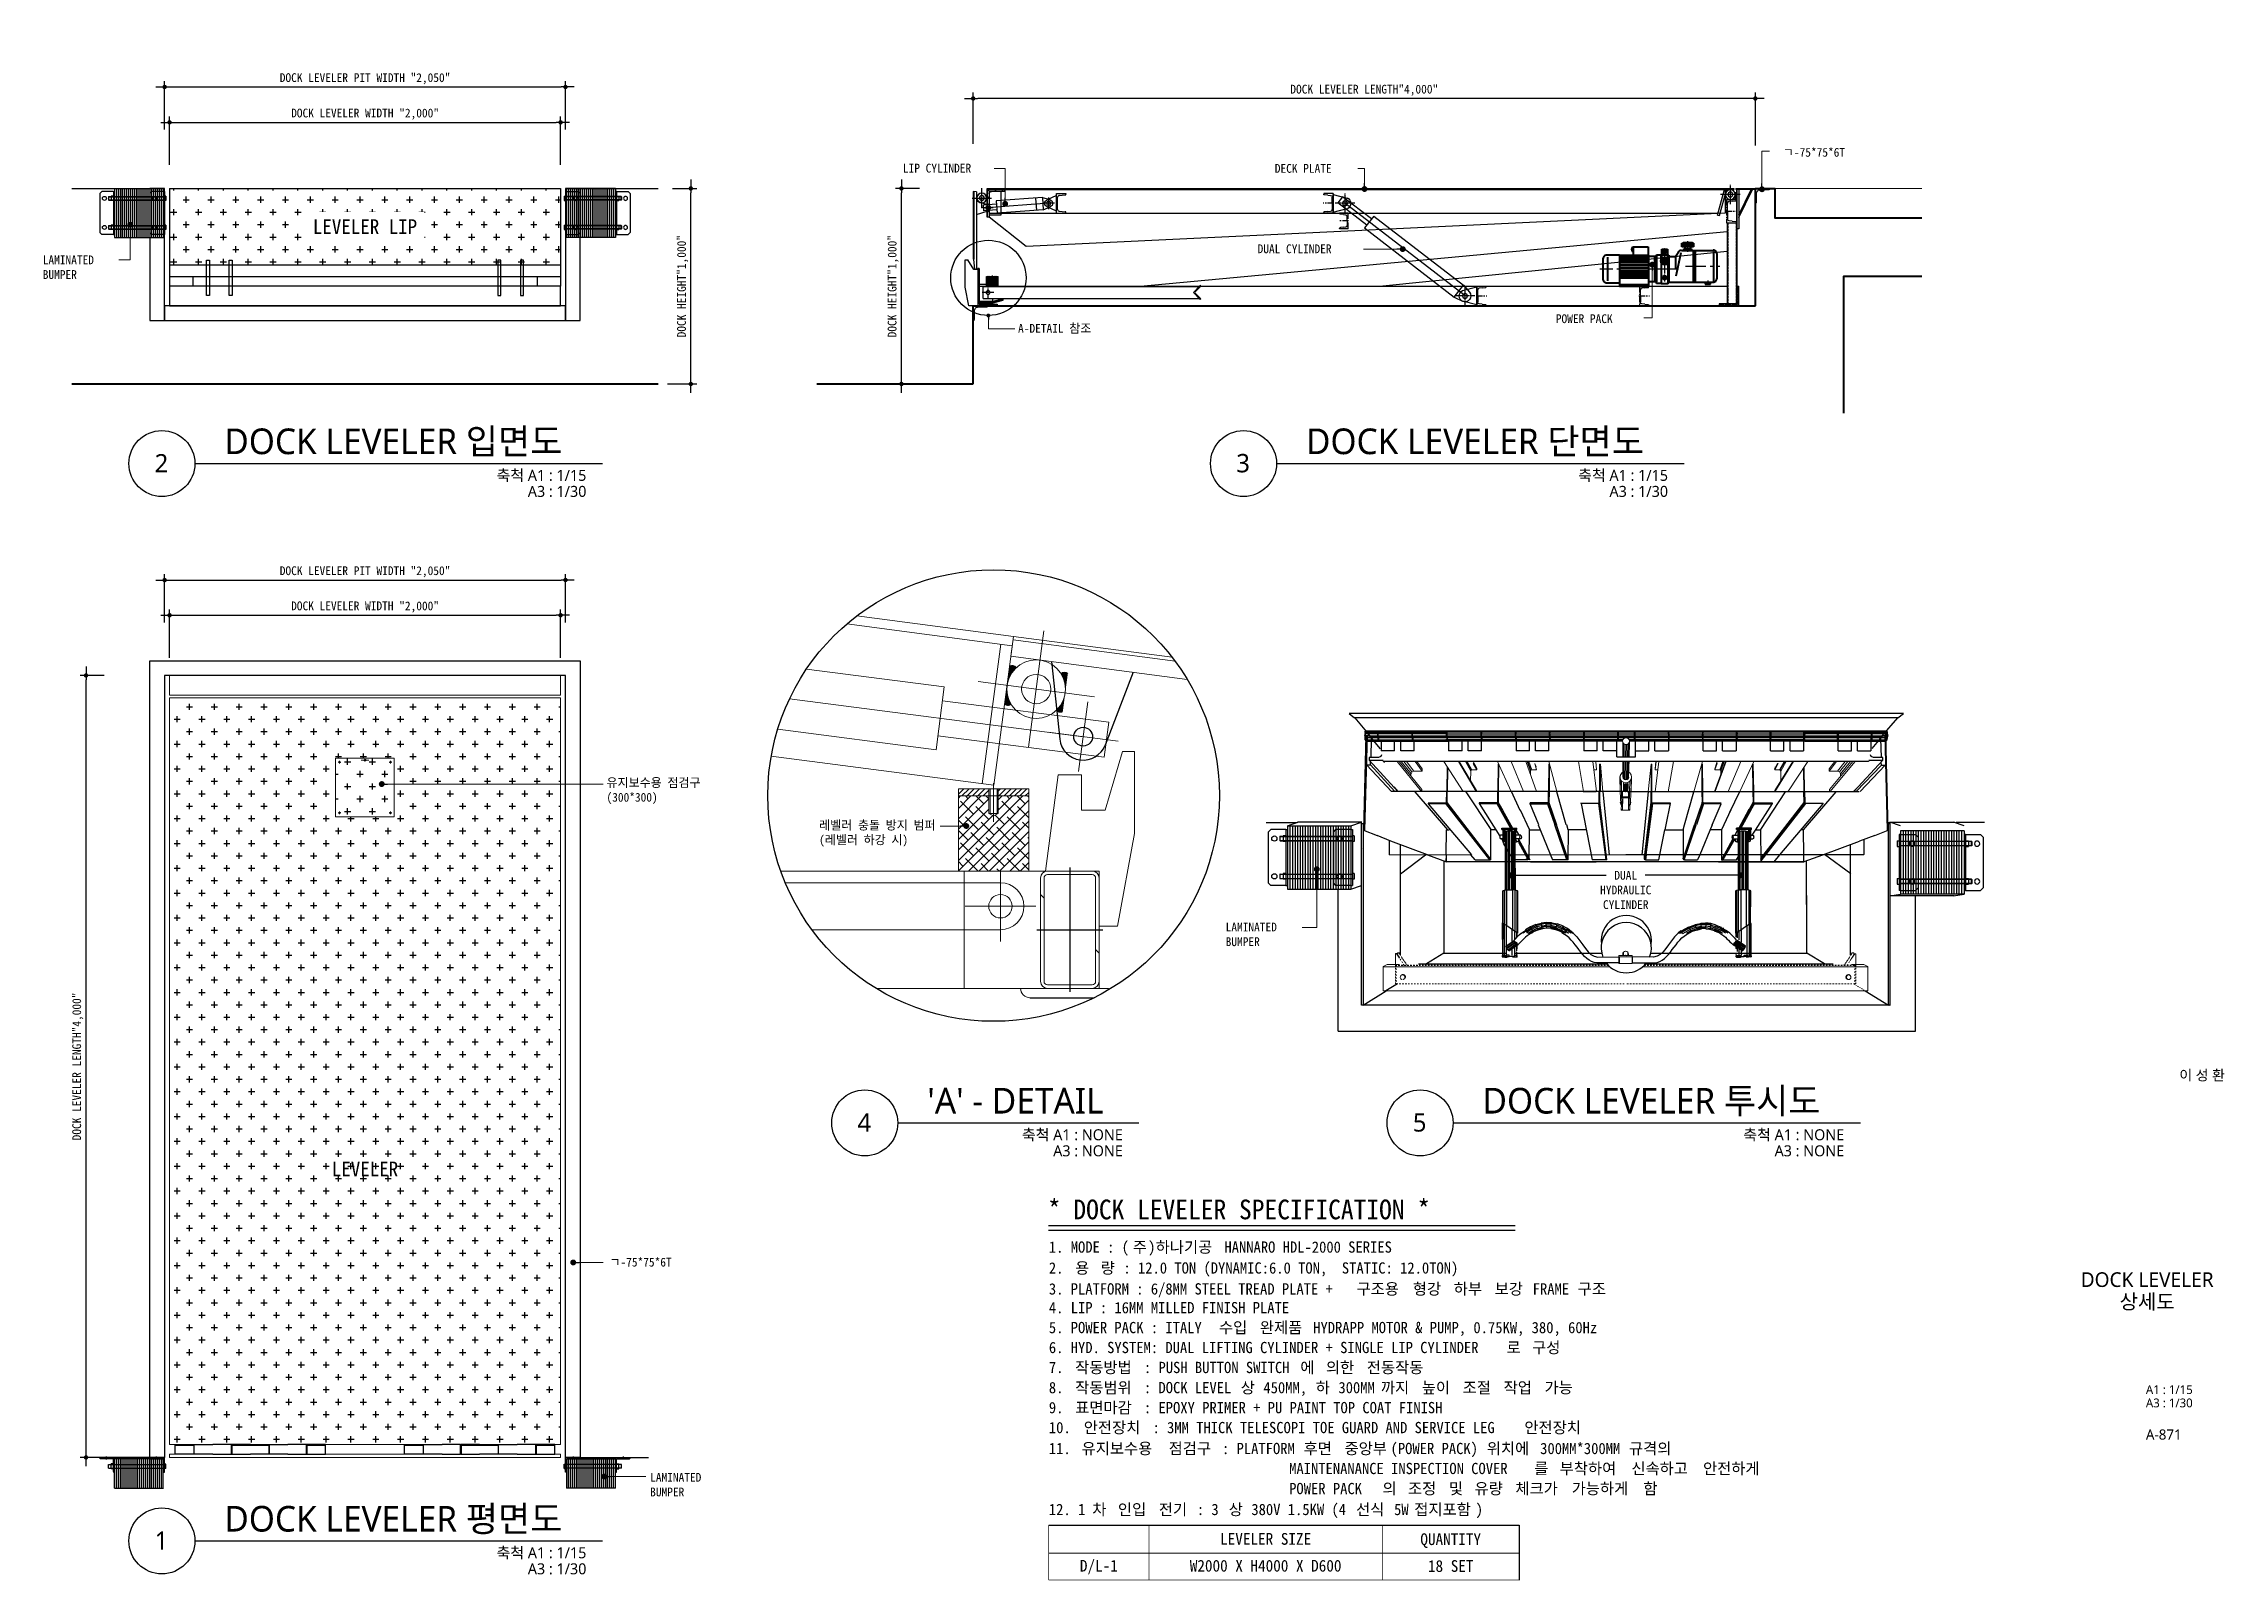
# Model space of a CAD drawing. Header units: millimetres. Extents: x 1089 to 24842, y 175806 to 183667.
# Drawn here: x 1089 to 12242, y 175806 to 183667 of the extents above; entities that cross this region are included whole.
import ezdxf
from ezdxf.enums import TextEntityAlignment as Align

# ---------------------------------------------------------------- set-up
doc = ezdxf.new("R2010")
doc.units = ezdxf.units.MM
doc.header["$MEASUREMENT"] = 0
doc.header["$PDSIZE"] = -10
for name, pattern in [('ACAD_ISO02W100', [15, 12, -3]), ('AI9-LTYPE1', [0.762, 0.381, -0.381]), ('CENTER', [50.8, 31.75, -6.35, 6.35, -6.35]), ('CENTER2', [28.575, 19.05, -3.175, 3.175, -3.175]), ('CONTINUOUS0', [0]), ('CONTINUOUS1', [0]), ('JIS_02_1.2', [2.5, 1.25, -1.25])]:
    doc.linetypes.add(name, pattern=pattern)
doc.layers.get('0').update_dxf_attribs({"linetype": 'CONTINUOUS'})
doc.layers.get('DEFPOINTS').update_dxf_attribs({"color": 146, "linetype": 'CONTINUOUS'})
for name, color, linetype in [('(주)하나기공-TEXT', 3, 'CONTINUOUS'), ('003_THICK', 7, 'CONTINUOUS1'), ('1轮廓实线层', 7, 'CONTINUOUS'), ('2', 3, 'CONTINUOUS'), ('2COL', 2, 'CONTINUOUS'), ('2细线层', 4, 'CONTINUOUS'), ('3中心线层', 1, 'CENTER'), ('5剖面线层', 2, 'CONTINUOUS'), ('7', 7, 'CONTINUOUS'), ('7标注层', 4, 'CONTINUOUS'), ('8', 8, 'CONTINUOUS'), ('[0]', 255, 'CONTINUOUS'), ('A-ELE2', 3, 'CONTINUOUS'), ('C', 4, 'CONTINUOUS'), ('h', 8, 'CONTINUOUS'), ('PL', 4, 'CONTINUOUS'), ('SECTION$0$AA-WAXS-FRAM', 4, 'CONTINUOUS'), ('TEX', 3, 'CONTINUOUS'), ('TEXT', 3, 'CONTINUOUS'), ('图层6', 7, 'CONTINUOUS'), ('外框', 7, 'CONTINUOUS0'), ('液压油缸', 220, 'CONTINUOUS'), ('외형선', 3, 'CONTINUOUS')]:
    doc.layers.add(name, color=color, linetype=linetype)
for name, color, linetype, lineweight in [('A-BORD-TEXT', 3, 'CONTINUOUS', 25), ('A-CONC-LIN1', 2, 'CONTINUOUS', 40), ('A-DIMS', 7, 'CONTINUOUS', 25), ('A-XXXX-SYMB', 7, 'CONTINUOUS', 25), ('A-XXXX-TXT1', 3, 'CONTINUOUS', 25), ('XREF-단면도$0$A-XXXX-FIN2', 6, 'CONTINUOUS', 20)]:
    doc.layers.add(name, color=color, linetype=linetype, lineweight=lineweight)
doc.styles.add('HY울릉도L', font='H2GTRE.TTF')
doc.styles.get("Standard").update_dxf_attribs({"font": 'SIMPLEX.shx'})
doc.styles.add('돋움체', font='')
doc.styles.add('맑은 고딕', font='malgun.ttf')
doc.styles.add('맑은고딕', font='malgun.ttf')
doc.styles.get('돋움체').set_extended_font_data('DotumChe')
doc.dimstyles.new('CDIM', dxfattribs={"dimtxt": 3, "dimasz": 1.5, "dimexe": 2, "dimexo": 1, "dimgap": 1, "dimtad": 1, "dimdec": 0, "dimrnd": 0.5, "dimzin": 0, "dimdsep": 32, "dimlunit": 6, "dimtxsty": 'HY울릉도L', "dimblk1": '_CIDOT', "dimblk2": '_CIDOT', "dimsah": 1, "dimcen": 5.5, "dimclrd": 2, "dimclre": 2, "dimclrt": 7, "dimadec": 0, "dimazin": 0, "dimtfac": 1, "dimtdec": 0, "dimtix": 1, "dimtmove": 2, "dimatfit": 1, "dimldrblk": '_CIDOT', "dimfxl": 1, "dimtolj": 1, "dimtzin": 0, "dimlwd": -1, "dimarcsym": 0})
doc.dimstyles.new('MAIN', dxfattribs={"dimtxt": 3, "dimasz": 2, "dimexe": 2, "dimexo": 5, "dimgap": 1, "dimtad": 1, "dimdec": 0, "dimdsep": 46, "dimlunit": 6, "dimtxsty": 'Standard', "dimblk": 'Dot1', "dimcen": 2.5, "dimdle": 2, "dimclrd": 256, "dimclre": 256, "dimclrt": 3, "dimadec": 0, "dimazin": 0, "dimtfac": 1, "dimtdec": 0, "dimtix": 1, "dimtmove": 2, "dimatfit": 3, "dimldrblk": 'DOT', "dimfxl": 1, "dimtvp": 1, "dimtolj": 1, "dimtzin": 0, "dimlwd": 0, "dimlwe": 0, "dimarcsym": 0})

msp = doc.modelspace()

# ---------------------------------------------------------------- texts
at = {"layer": '(주)하나기공-TEXT', "color": 2, "style": '돋움체'}
msp.add_text('* DOCK LEVELER SPECIFICATION *', height=100.8, dxfattribs=at).set_placement((6225.1, 177653.2))
at = {"layer": '(주)하나기공-TEXT', "color": 0, "style": '돋움체'}
for s, height, p in [('1. MODE : (', 57.62, (6230, 177482.5)), ('용', 57.6, (6364.5, 177375.5)), ('량', 57.6, (6495.2, 177375.5)), (' : 12.0 TON (DYNAMIC:6.0 TON,  STATIC: 12.0TON)', 57.62, (6573.8, 177375.5)), ('주', 57.6, (6659.3, 177482.5)), (')', 57.6, (6737.8, 177482.5)), ('하나기공', 57.62, (6776.3, 177482.5)), (' HANNARO HDL-2000 SERIES', 57.62, (7090.5, 177482.5)), ('3. PLATFORM : 6/8MM STEEL TREAD PLATE + ', 57.62, (6230, 177268.5)), ('2. ', 57.62, (6230, 177375.5)), ('구조용', 57.62, (7803.5, 177268.5)), ('형강', 57.62, (8091.3, 177268.5)), ('하부', 57.62, (8300.6, 177268.5)), ('보강', 57.62, (8509.9, 177268.5)), (' FRAME ', 57.62, (8667, 177268.5)), ('구조', 57.62, (8934.4, 177268.5)), ('4. LIP : 16MM MILLED FINISH PLATE', 57.62, (6230, 177172.5)), ('5. POWER PACK : ITALY ', 57.62, (6230, 177070.7)), ('수입', 57.62, (7099.6, 177070.7)), ('완제품', 57.62, (7308.9, 177070.7)), (' HYDRAPP MOTOR & PUMP, 0.75KW, 380, 60Hz', 57.62, (7544.6, 177070.7)), ('6. HYD. SYSTEM: DUAL LIFTING CYLINDER + SINGLE LIP CYLINDER ', 57.62, (6230, 176968.7)), ('로', 57.6, (8570.6, 176968.7)), ('구성', 57.62, (8701.3, 176968.7)), ('7. ', 57.62, (6230, 176866.6)), ('작동방법', 57.62, (6364.5, 176866.6)), (' : PUSH BUTTON SWITCH', 57.62, (6678.8, 176866.6)), ('에', 57.6, (7516, 176866.6)), ('의한', 57.62, (7646.7, 176866.6)), ('전동작동', 57.62, (7856, 176866.6)), ('8. ', 57.62, (6230, 176763.6)), ('작동범위', 57.62, (6364.5, 176763.6)), (' : DOCK LEVEL ', 57.62, (6678.8, 176763.6)), ('상', 57.6, (7211.2, 176763.6)), (' 450MM, ', 57.62, (7289.8, 176763.6)), ('하', 57.6, (7594.9, 176763.6)), (' 300MM', 57.62, (7673.5, 176763.6)), ('까지', 57.62, (7927.8, 176763.6)), ('높이', 57.62, (8137.1, 176763.6)), ('조절', 57.62, (8346.3, 176763.6)), ('작업', 57.62, (8555.6, 176763.6)), ('가능', 57.62, (8764.8, 176763.6)), ('9. ', 57.62, (6230, 176661.2)), ('표면마감', 57.62, (6364.5, 176661.2)), (' : EPOXY PRIMER + PU PAINT TOP COAT FINISH', 57.62, (6678.8, 176661.2)), ('10. ', 57.62, (6230, 176559.2)), ('안전장치', 57.62, (6408.4, 176559.2)), (' : 3MM THICK TELESCOPI TOE GUARD AND SERVICE LEG ', 57.62, (6722.7, 176559.2)), ('안전장치', 57.62, (8661.6, 176559.2)), ('11. ', 57.62, (6230, 176452.2)), ('유지보수용', 57.62, (6397.4, 176452.2)), ('점검구', 57.62, (6842.4, 176452.2)), (' : PLATFORM ', 57.62, (7078.1, 176452.2)), ('후면', 57.62, (7532.6, 176452.2)), ('중앙부', 57.62, (7741.9, 176452.2)), ('(POWER PACK) ', 57.62, (7977.5, 176452.2)), ('위치에', 57.62, (8469.5, 176452.2)), (' 300MM*300MM ', 57.62, (8705.2, 176452.2)), ('규격의', 57.62, (9196.6, 176452.2)), ('                                 MAINTENANANCE INSPECTION COVER', 57.62, (6230, 176349.9)), ('를', 57.6, (8711.8, 176349.9)), ('부착하여', 57.62, (8842.5, 176349.9)), ('신속하고', 57.62, (9208.9, 176349.9)), ('안전하게', 57.62, (9575.3, 176349.9)), ('                                 POWER PACK', 57.62, (6230, 176247.3)), ('의', 57.6, (7935.9, 176247.3)), ('조정', 57.62, (8066.6, 176247.3)), ('및', 57.6, (8275.9, 176247.3)), ('유량', 57.62, (8406.6, 176247.3)), ('체크가', 57.62, (8615.8, 176247.3)), ('가능하게', 57.62, (8903.7, 176247.3)), ('함', 57.6, (9270.1, 176247.3)), ('12. 1', 57.62, (6230, 176140.3)), ('차', 57.6, (6452.3, 176140.3)), ('인입', 57.62, (6583, 176140.3)), ('전기', 57.62, (6792.3, 176140.3)), (' : 3', 57.62, (6949.4, 176140.3)), ('상', 57.6, (7149.7, 176140.3)), (' 380V 1.5KW (4', 57.62, (7228.3, 176140.3)), ('선식', 57.62, (7801, 176140.3)), (' 5W ', 57.62, (7958.1, 176140.3)), ('접지포함', 57.62, (8098.6, 176140.3)), (')', 57.6, (8412.9, 176140.3))]:
    msp.add_text(s, height=height, dxfattribs=at).set_placement(p)
for s, height, p in [('LEVELER SIZE', 60.021, (7338.5, 176018.6)), ('QUANTITY', 60.02, (8285, 176017.1)), ('D/L-1', 60.02, (6485.6, 175881.3)), ('W2000 X H4000 X D600', 60.021, (7338.5, 175881.3)), ('18 SET', 60.02, (8285, 175879.8))]:
    msp.add_text(s, height=height, dxfattribs=at).set_placement(p, align=Align.MIDDLE_CENTER)
at = {"layer": 'A-BORD-TEXT', "style": '맑은고딕'}
msp.add_text('이 성 환', height=52.5, dxfattribs=at).set_placement((12244.3, 178363.8), align=Align.RIGHT)
for s, p in [('DOCK LEVELER', (11846.6, 177344.6)), ('상세도', (11846.6, 177232.1))]:
    msp.add_text(s, height=75, dxfattribs=at).set_placement(p, align=Align.MIDDLE_CENTER)
for s, height, p in [('A1 : 1/15', 45, (11840.2, 176759.5)), ('A3 : 1/30', 45, (11840.2, 176691.5)), ('A-871', 52.5, (11840.2, 176526))]:
    msp.add_text(s, height=height, dxfattribs=at).set_placement(p)
at = {"layer": 'A-XXXX-TXT1', "style": '맑은 고딕'}
for s, p in [('DOCK LEVELER 입면도', (2013.6, 181527.5)), ('DOCK LEVELER 단면도', (7545.2, 181527.5)), ('DOCK LEVELER 투시도', (8448, 178154.6)), ("'A' - DETAIL", (5608.3, 178154.6)), ('DOCK LEVELER 평면도', (2013.6, 176016.4))]:
    msp.add_text(s, height=131.25, dxfattribs=at).set_placement(p, align=Align.BOTTOM_LEFT)
for s, p in [('2', (1691.7, 181521)), ('3', (7223.3, 181521)), ('4', (5286.3, 178148.1)), ('5', (8126.1, 178148.1)), ('1', (1691.7, 176010))]:
    msp.add_text(s, height=93.8, dxfattribs=at).set_placement(p, align=Align.MIDDLE)
for s, p in [('축척 A1 : 1/15', (3864.8, 181486.7)), ('축척 A1 : 1/15', (9396.4, 181486.7)), ('A3 : 1/30', (3864.8, 181404.6)), ('A3 : 1/30', (9396.4, 181404.6)), ('축척 A1 : NONE', (6607.9, 178113.8)), ('축척 A1 : NONE', (10297.2, 178113.8)), ('A3 : NONE', (6607.9, 178031.7)), ('A3 : NONE', (10297.2, 178031.7)), ('축척 A1 : 1/15', (3864.8, 175975.7)), ('A3 : 1/30', (3864.8, 175893.6))]:
    msp.add_text(s, height=56.25, dxfattribs=at).set_placement(p, align=Align.TOP_RIGHT)
at = {"layer": 'TEX', "insert": (3967.7, 179909.3), "char_height": 45, "attachment_point": 1, "style": '돋움체'}
msp.add_mtext('\\A1;유지보수용 점검구\\P(300*300)', dxfattribs=at)
at = {"layer": 'TEXT', "style": '돋움체'}
for s, p in [('LIP CYLINDER', (5483.6, 183007.4)), ('DECK PLATE', (7385.3, 183006.1)), ('DUAL CYLINDER', (7297.5, 182594.9)), ('A-DETAIL 참조', (6072.5, 182188)), ('POWER PACK', (8822.5, 182237.3))]:
    msp.add_text(s, height=45, dxfattribs=at).set_placement(p)
at = {"layer": 'TEXT', "char_height": 45, "style": '돋움체', "bg_fill": 2}
for s, insert, attachment_point in [('\\A1;ㄱ-75*75*6T', (10301.9, 183133.3), 3), ('\\A1;ㄱ-75*75*6T', (3982.7, 177456.6), 1), ('\\A1;LAMINATED\\PBUMPER', (4190.9, 176356), 1)]:
    msp.add_mtext(s, dxfattribs=dict(at, insert=insert, attachment_point=attachment_point))
at = {"layer": 'TEXT', "style": '돋움체'}
for s, insert, char_height, attachment_point in [('\\A1;LAMINATED\\PBUMPER', (1084.6, 182583.1), 45, 1), ('LEVELER ', (2732.6, 177910.8), 75, 5)]:
    msp.add_mtext(s, dxfattribs=dict(at, insert=insert, char_height=char_height, attachment_point=attachment_point))

# ---------------------------------------------------------------- blocks, each defined once
blk = doc.blocks.new('라미네이터범퍼')
at = {"layer": '8'}
for p, q in [((-205, 165.2), (-195, 175.2)), ((-136, 175.2), (-195, 175.2)), ((-136, 175.2), (-130, 175.2)), ((-136, 175.2), (-136, -44.8)), ((-130, 190.2), (-130, -59.8)), ((-130, 190.2), (120, 190.2)), ((-130, 175.2), (-130, -44.8)), ((-120, 190.2), (-120, -59.8)), ((-110, 190.2), (-110, -59.8)), ((-100, 190.2), (-100, -59.8)), ((-90, 190.2), (-90, -59.8)), ((-80, 190.2), (-80, -59.8)), ((-70, 190.2), (-70, -59.8)), ((-60, 190.2), (-60, -59.8)), ((-50, 190.2), (-50, -59.8)), ((-40, 190.2), (-40, -59.8)), ((-30, 190.2), (-30, -59.8)), ((-20, 190.2), (-20, -59.8)), ((-10, 190.2), (-10, -59.8)), ((0, 190.2), (0, -59.8)), ((10, 190.2), (10, -59.8)), ((20, 190.2), (20, -59.8)), ((30, 190.2), (30, -59.8)), ((40, 190.2), (40, -59.8)), ((50, 190.2), (50, -59.8)), ((51, 165.2), (61, 175.2)), ((60, 190.2), (60, -59.8)), ((120, 175.2), (61, 175.2)), ((70, 190.2), (70, -59.8)), ((80, 190.2), (80, -59.8)), ((90, 190.2), (90, -59.8)), ((100, 190.2), (100, -59.8)), ((110, 190.2), (110, -59.8)), ((120, 190.2), (120, -59.8)), ((120, 175.2), (126, 175.2)), ((120, 175.2), (120, -44.8)), ((126, 175.2), (126, -44.8)), ((-205, 165.2), (-205, -34.8)), ((-159, 148.5), (-160, 147.5)), ((-160, 147.5), (-160, 131.5)), ((-159, 148.5), (-147, 148.5)), ((-159, 130.5), (-147, 130.5)), ((-147, 150.5), (-147, 128.5)), ((-136, 150.5), (-147, 150.5)), ((-147, 130.5), (126, 130.5)), ((-136, 128.5), (-147, 128.5)), ((-136, 165.2), (-136, -34.8)), ((51, 165.2), (51, -34.8)), ((133, 150.5), (126, 150.5)), ((133, 128.5), (126, 128.5)), ((133, 150.5), (133, 128.5)), ((-159, 0), (-160, -1)), ((-159, 0), (-147, 0)), ((-147, 2), (-147, -20)), ((-136, 2), (-147, 2)), ((133, 2), (126, 2)), ((133, 2), (133, -20)), ((-195, -44.8), (-205, -34.8)), ((-136, -44.8), (-195, -44.8)), ((-160, -1), (-160, -17)), ((-160, -17), (-159, -18)), ((-159, -18), (-147, -18)), ((-136, -20), (-147, -20)), ((-136, -44.8), (-130, -44.8)), ((-130, -34.8), (-130, -59.8)), ((-130, -59.8), (120, -59.8)), ((61, -44.8), (51, -34.8)), ((120, -44.8), (61, -44.8)), ((120, -34.8), (120, -59.8)), ((120, -44.8), (126, -44.8)), ((133, -20), (126, -20))]:
    blk.add_line(p, q, dxfattribs=at)
blk.add_lwpolyline([(51, 190.2), (120, 190.2)], dxfattribs=at)
for centre in [(-181.3, 139.5), (74.8, 139.5), (-181.3, -9), (74.8, -9)]:
    blk.add_circle(centre, 10.2, dxfattribs=at)
at = {"layer": 'h', "color": 1, "linetype": 'ByBlock'}
for p, q in [((-160, 147.5), (126, 147.5)), ((-160, 131.5), (126, 131.5)), ((-159, 130.5), (-159, 148.5)), ((-159, -18), (-159, 0)), ((-160, -1), (126, -1)), ((-160, -17), (126, -17))]:
    blk.add_line(p, q, dxfattribs=at)
at = {"layer": 'h'}
for p, q in [((-147, 148.5), (126, 148.5)), ((-147, 0), (126, 0)), ((-147, -18), (126, -18))]:
    blk.add_line(p, q, dxfattribs=at)
at = {"layer": '외형선'}
blk.add_line((-160, 131.5), (-159, 130.5), dxfattribs=at)
blk = doc.blocks.new('_CIDOT')
at = {"color": 0, "linetype": 'ByBlock'}
blk.add_line((2, 0), (-1, 0), dxfattribs=at)
at = {"color": 0, "linetype": 'ByBlock', "const_width": 0.5}
blk.add_lwpolyline([(-0.25, 0, 1), (0.25, 0, 1)], format="xyb", close=True, dxfattribs=at)
blk = doc.blocks.new('*D42')
at = {"layer": 'A-DIMS', "lineweight": -2, "transparency": 16777216}
for p, q in [((1733, 183047), (1733, 183294)), ((3733, 183047), (3733, 183294))]:
    blk.add_line(p, q, dxfattribs=at)
at = {"layer": 'A-DIMS', "transparency": 16777216}
blk.add_line((1755, 183264), (3710, 183264), dxfattribs=at)
at = {"layer": 'DEFPOINTS', "color": 0, "transparency": 16777216}
for p in [(3733, 183264), (1733, 183032), (3733, 183032)]:
    blk.add_point(p, dxfattribs=at)
at = {"layer": 'A-DIMS', "transparency": 16777216, "xscale": 22.5, "yscale": 22.5, "zscale": 22.5, "rotation": 180}
blk.add_blockref('_CIDOT', (1733, 183264), dxfattribs=at)
at = {"layer": 'A-DIMS', "transparency": 16777216, "xscale": 22.5, "yscale": 22.5, "zscale": 22.5}
blk.add_blockref('_CIDOT', (3733, 183264), dxfattribs=at)
at = {"layer": 'A-DIMS', "color": 3, "transparency": 16777216, "insert": (2733, 183306), "char_height": 45, "attachment_point": 5, "style": '돋움체'}
blk.add_mtext('\\A1;DOCK LEVELER WIDTH "2,000"', dxfattribs=at)
blk = doc.blocks.new('*D43')
at = {"layer": 'A-DIMS', "lineweight": -2, "transparency": 16777216}
for p, q in [((1708, 183228), (1708, 183475)), ((3758, 183228), (3758, 183475))]:
    blk.add_line(p, q, dxfattribs=at)
at = {"layer": 'A-DIMS', "transparency": 16777216}
blk.add_line((1730, 183445), (3735, 183445), dxfattribs=at)
at = {"layer": 'DEFPOINTS', "color": 0, "transparency": 16777216}
for p in [(3758, 183445), (1708, 183213), (3758, 183213)]:
    blk.add_point(p, dxfattribs=at)
at = {"layer": 'A-DIMS', "transparency": 16777216, "xscale": 22.5, "yscale": 22.5, "zscale": 22.5, "rotation": 180}
blk.add_blockref('_CIDOT', (1708, 183445), dxfattribs=at)
at = {"layer": 'A-DIMS', "transparency": 16777216, "xscale": 22.5, "yscale": 22.5, "zscale": 22.5}
blk.add_blockref('_CIDOT', (3758, 183445), dxfattribs=at)
at = {"layer": 'A-DIMS', "color": 3, "transparency": 16777216, "insert": (2733, 183487), "char_height": 45, "attachment_point": 5, "style": '돋움체'}
blk.add_mtext('\\A1;DOCK LEVELER PIT WIDTH "2,050"', dxfattribs=at)
blk = doc.blocks.new('DOT')
at = {"color": 0, "linetype": 'ByBlock'}
blk.add_line((-0.5, 0), (-1, 0), dxfattribs=at)
at = {"color": 0, "linetype": 'ByBlock', "const_width": 0.5}
blk.add_lwpolyline([(-0.25, 0, 1), (0.25, 0, 1)], format="xyb", close=True, dxfattribs=at)
blk = doc.blocks.new('Dot1')
at = {"color": 9, "linetype": 'Continuous'}
for p, q in [((-1.125, 0), (1.125, 0)), ((0, 1.125), (0, -1.125))]:
    blk.add_line(p, q, dxfattribs=at)
at = {"color": 2, "const_width": 0.28125}
blk.add_lwpolyline([(-0.140625, 0, 1), (0.140625, 0, 1)], format="xyb", close=True, dxfattribs=at)
blk = doc.blocks.new('*D44')
at = {"layer": 'A-DIMS', "lineweight": -2, "transparency": 16777216}
for p, q in [((1733, 180525), (1733, 180773)), ((3733, 180525), (3733, 180773))]:
    blk.add_line(p, q, dxfattribs=at)
at = {"layer": 'A-DIMS', "transparency": 16777216}
blk.add_line((1755, 180743), (3710, 180743), dxfattribs=at)
at = {"layer": 'DEFPOINTS', "color": 0, "transparency": 16777216}
for p in [(3733, 180743), (1733, 180510), (3733, 180510)]:
    blk.add_point(p, dxfattribs=at)
at = {"layer": 'A-DIMS', "transparency": 16777216, "xscale": 22.5, "yscale": 22.5, "zscale": 22.5, "rotation": 180}
blk.add_blockref('_CIDOT', (1733, 180743), dxfattribs=at)
at = {"layer": 'A-DIMS', "transparency": 16777216, "xscale": 22.5, "yscale": 22.5, "zscale": 22.5}
blk.add_blockref('_CIDOT', (3733, 180743), dxfattribs=at)
at = {"layer": 'A-DIMS', "color": 3, "transparency": 16777216, "insert": (2733, 180785), "char_height": 45, "attachment_point": 5, "style": '돋움체'}
blk.add_mtext('\\A1;DOCK LEVELER WIDTH "2,000"', dxfattribs=at)
blk = doc.blocks.new('*D45')
at = {"layer": 'A-DIMS', "lineweight": -2, "transparency": 16777216}
for p, q in [((1708, 180706), (1708, 180953)), ((3758, 180706), (3758, 180953))]:
    blk.add_line(p, q, dxfattribs=at)
at = {"layer": 'A-DIMS', "transparency": 16777216}
blk.add_line((1730, 180923), (3735, 180923), dxfattribs=at)
at = {"layer": 'DEFPOINTS', "color": 0, "transparency": 16777216}
for p in [(3758, 180923), (1708, 180691), (3758, 180691)]:
    blk.add_point(p, dxfattribs=at)
at = {"layer": 'A-DIMS', "transparency": 16777216, "xscale": 22.5, "yscale": 22.5, "zscale": 22.5, "rotation": 180}
blk.add_blockref('_CIDOT', (1708, 180923), dxfattribs=at)
at = {"layer": 'A-DIMS', "transparency": 16777216, "xscale": 22.5, "yscale": 22.5, "zscale": 22.5}
blk.add_blockref('_CIDOT', (3758, 180923), dxfattribs=at)
at = {"layer": 'A-DIMS', "color": 3, "transparency": 16777216, "insert": (2733, 180965), "char_height": 45, "attachment_point": 5, "style": '돋움체'}
blk.add_mtext('\\A1;DOCK LEVELER PIT WIDTH "2,050"', dxfattribs=at)
blk = doc.blocks.new('_Dot')
at = {"color": 0, "linetype": 'ByBlock', "lineweight": -2}
blk.add_line((-0.5, 0), (-1, 0), dxfattribs=at)
at = {"color": 0, "linetype": 'ByBlock', "const_width": 0.5}
blk.add_lwpolyline([(-0.25, 0, 1), (0.25, 0, 1)], format="xyb", close=True, dxfattribs=at)
blk = doc.blocks.new('*D46')
at = {"layer": 'A-DIMS', "lineweight": -2, "transparency": 16777216}
for p, q in [((5843, 183155), (5843, 183416)), ((9843, 183145), (9843, 183416))]:
    blk.add_line(p, q, dxfattribs=at)
at = {"layer": 'A-DIMS', "transparency": 16777216}
blk.add_line((9821, 183386), (5866, 183386), dxfattribs=at)
at = {"layer": 'DEFPOINTS', "color": 0, "transparency": 16777216}
for p in [(5843, 183386), (5843, 183140), (9843, 183130)]:
    blk.add_point(p, dxfattribs=at)
at = {"layer": 'A-DIMS', "transparency": 16777216, "xscale": 22.5, "yscale": 22.5, "zscale": 22.5, "rotation": 180}
blk.add_blockref('_CIDOT', (5843, 183386), dxfattribs=at)
at = {"layer": 'A-DIMS', "transparency": 16777216, "xscale": 22.5, "yscale": 22.5, "zscale": 22.5}
blk.add_blockref('_CIDOT', (9843, 183386), dxfattribs=at)
at = {"layer": 'A-DIMS', "color": 3, "transparency": 16777216, "insert": (7843, 183428), "char_height": 45, "attachment_point": 5, "style": '돋움체'}
blk.add_mtext('\\A1;DOCK LEVELER LENGTH"4,000"', dxfattribs=at)
blk = doc.blocks.new('泵站正视')
at = {"lineweight": 40}
for p, q in [((74.9, 66.8), (76.1, 67.9)), ((76.1, 67.9), (89.9, 67.9)), ((89.9, 67.9), (91.3, 66.8)), ((-48.6, 41.4), (-48.6, 11)), ((-22.7, 47.9), (-42.8, 47.9)), ((-41.2, 44.9), (-41.2, 8.1)), ((-22.7, 47.9), (-22.7, 0)), ((-22.6, 47.9), (22.8, 47.9)), ((-22.6, 45.7), (22.8, 45.7)), ((-22.6, 45.1), (22.8, 45.1)), ((-22.6, 42.4), (22.8, 42.4)), ((-22.6, 41.6), (22.8, 41.6)), ((-22.6, 38.3), (22.8, 38.3)), ((-22.6, 37.3), (22.8, 37.3)), ((-1.5, 60), (-3.8, 60)), ((-3.7, 59.8), (-3.7, 54.3)), ((-3.7, 54.3), (-1.5, 54.3)), ((-2.9, 59.8), (-2.9, 54.3)), ((-1.6, 61.3), (21.7, 61.3)), ((-1.5, 61.3), (-1.5, 47.9)), ((21.8, 61.3), (21.8, 47.9)), ((22.7, 0), (22.7, 47.9)), ((22.7, 46.5), (34.7, 46.5)), ((31.3, 46.5), (31.3, 6.6)), ((34.6, 46.4), (34.6, 48.9)), ((34.6, 48.9), (41.4, 48.9)), ((34.7, 46.5), (34.7, 6.6)), ((41.8, 48.9), (42.8, 48.9)), ((41.8, 41.5), (41.8, 48.9)), ((41.8, 36.6), (41.8, 4.2)), ((42.5, 48.5), (51.9, 48.5)), ((42.5, 48.5), (42.5, 42.7)), ((42.8, 48.5), (42.8, 57.5)), ((42.8, 57.5), (51.5, 57.5)), ((51.5, 57.5), (51.5, 48.5)), ((52.5, 49.1), (51.5, 49.1)), ((51.9, 48.5), (51.9, 42.4)), ((52.4, 48.3), (53.8, 48.3)), ((52.5, 41.6), (52.5, 49.1)), ((52.5, 4.2), (52.5, 36.6)), ((53.7, 48.1), (53.7, 4.8)), ((54.2, 46.3), (64.2, 46.3)), ((63.9, 46.2), (69.1, 53.6)), ((64, 46.2), (64, 26.6)), ((72.4, 51.5), (64.6, 15.4)), ((73.8, 55.6), (123.2, 55.6)), ((74.1, 60.8), (74.1, 66.8)), ((74.1, 66.8), (91.8, 66.8)), ((91.8, 60.8), (74.1, 60.8)), ((74.9, 60.8), (74.9, 66.8)), ((75.3, 60.8), (75.3, 66.8)), ((76.3, 60.8), (76.3, 66.8)), ((76.7, 60.8), (76.7, 66.8)), ((76.9, 55.7), (76.9, 57.7)), ((76.9, 57.7), (88.8, 57.7)), ((78.1, 60.8), (78.1, 66.8)), ((78.6, 60.8), (78.6, 66.8)), ((78.6, 60.8), (78.6, 57.7)), ((80.1, 60.8), (80.1, 66.8)), ((80.8, 60.8), (80.8, 66.8)), ((81.8, 60.8), (81.8, 66.8)), ((84, 60.8), (84, 66.8)), ((84.6, 60.8), (84.6, 66.8)), ((86.3, 60.8), (86.3, 66.8)), ((86.8, 60.8), (86.8, 66.8)), ((87.1, 60.8), (87.1, 57.7)), ((88.2, 60.8), (88.2, 66.8)), ((88.7, 60.8), (88.7, 66.8)), ((88.8, 57.7), (88.8, 55.7)), ((89.9, 60.8), (89.9, 66.8)), ((90.2, 60.8), (90.2, 66.8)), ((91.1, 60.8), (91.1, 66.8)), ((91.3, 55.6), (91.3, 6.4)), ((91.8, 66.8), (91.8, 60.8)), ((94.8, 55.6), (94.6, 6.4)), ((123.2, 54), (123.2, 8)), ((128.1, 50.9), (128.1, 11.3)), ((-43.8, 5.2), (-22.7, 5.2)), ((-22.7, 28.8), (22.7, 28.8)), ((-22.7, 27.7), (22.7, 27.7)), ((-22.7, 24.1), (22.7, 24.1)), ((-22.7, 23), (22.7, 23)), ((-22.7, 19.6), (22.7, 19.6)), ((-22.7, 18.5), (22.7, 18.5)), ((-22.7, 15.7), (22.7, 15.7)), ((-22.7, 14.9), (22.7, 14.9)), ((-22.7, 13.1), (22.6, 13.1)), ((-22.7, 0), (22.7, 0)), ((-22.6, 33.8), (22.8, 33.8)), ((-22.6, 32.5), (22.8, 32.5)), ((-22.6, 2.7), (22.6, 2.7)), ((34.7, 6.6), (22.6, 6.6)), ((34.6, 4.2), (34.6, 6.7)), ((41.4, 4.2), (34.6, 4.2)), ((41.8, 4.2), (52.5, 4.2)), ((53.8, 4.7), (52.6, 4.7)), ((54.2, 6.4), (123.3, 6.4)), ((110, 6.2), (110, 3.2)), ((110, 5), (118.2, 5)), ((110, 4.3), (118.2, 4.3)), ((110, 3.2), (118.2, 3.2)), ((118.2, 3.2), (118.2, 6.2))]:
    blk.add_line(p, q, dxfattribs=at)
at = {"linetype": 'JIS_02_1.2', "lineweight": 25}
for p, q in [((79.4, 60.8), (79.4, 57.7)), ((86.3, 60.8), (86.3, 57.7))]:
    blk.add_line(p, q, dxfattribs=at)
at = {"lineweight": 40}
for points in [[(47.1, 50.5), (50.1, 52.2), (50.1, 55.7), (47.1, 57.4), (44.2, 55.7), (44.2, 52.2)], [(44.4, 15.3), (44.4, 12), (47.2, 10.4), (50, 12), (50, 15.3), (47.2, 16.9)], [(46.1, 13.7), (46.7, 12.7), (47.8, 12.7), (48.4, 13.7), (47.8, 14.7), (46.7, 14.7)]]:
    blk.add_lwpolyline(points, close=True, dxfattribs=at)
for centre, radius in [((47.1, 39), 5.87), ((47.1, 39), 3.92), ((47.1, 54), 3.54), ((47.1, 39), 3.43), ((47.1, 54), 2), ((47.1, 39), 1.54), ((47.1, 39), 1.19), ((47.2, 13.7), 2.83), ((47.2, 13.7), 2)]:
    blk.add_circle(centre, radius, dxfattribs=at)
at = {"lineweight": 25}
blk.add_circle((47.2, 13.7), 1.16, dxfattribs=at)
at = {"lineweight": 40}
for centre, radius, start, end in [((-42.1, 41.4), 6.62, 90.0242, 181.0141), ((73.2, 49.9), 5.59, 86.4402, 152.7232), ((122.7, 50.3), 5.39, 356.8623, 94.3969), ((-42, 11.6), 6.51, 179.1096, 270.9434), ((122.3, 12.1), 5.77, 269.6724, 0.2746)]:
    blk.add_arc(centre, radius, start, end, dxfattribs=at)
at = {"lineweight": 25}
blk.add_arc((47.2, 13.7), 1.81, 270.0529, 180, dxfattribs=at)
at = {"layer": '3中心线层'}
for p, q in [((82.9, 69.9), (82.9, 53.4)), ((-5, 57.2), (-0.2, 57.2)), ((40.1, 39), (54.3, 39)), ((42, 54), (52.3, 54)), ((47.1, 58.5), (47.1, 31.7)), ((47.2, 51.7), (47.2, 2.1)), ((68.6, 26.6), (-53.3, 26.6)), ((43.9, 13.7), (50.5, 13.7)), ((47.2, 17.8), (47.2, 9.5)), ((79.6, 31), (132.6, 31)), ((114.1, 8.8), (114.1, 1.5))]:
    blk.add_line(p, q, dxfattribs=at)
blk = doc.blocks.new('2')
for q in [(787, -6982), (835, -7082)]:
    blk.add_line((787, -7082), q)
at = {"layer": '003_THICK'}
for p, q in [((787, -7082), (787, -6982)), ((787, -6982), (835, -6982)), ((792, -7064), (792, -7001)), ((801, -6992), (831, -6989)), ((835, -6982), (835, -6985)), ((835, -6982), (835, -6985)), ((801, -7072), (831, -7075)), ((835, -7082), (835, -7079))]:
    blk.add_line(p, q, dxfattribs=at)
for centre, radius, start, end in [((801, -7001), 8.5, 90, 180), ((831, -6985), 4.2, 270, 0), ((801, -7064), 8.5, 180, 270), ((831, -7079), 4.2, 0, 90)]:
    blk.add_arc(centre, radius, start, end, dxfattribs=at)
blk = doc.blocks.new('*U10')
at = {"layer": '3中心线层'}
blk.add_line((0, -40), (0, 40), dxfattribs=at)
blk = doc.blocks.new('*U11')
at = {"layer": '3中心线层'}
blk.add_line((-3, 0), (46, 0), dxfattribs=at)
blk = doc.blocks.new('*U12')
at = {"layer": '1轮廓实线层'}
for p, q in [((-40, 0), (-40, 43)), ((-40, 43), (-38, 43)), ((-32, 24), (-34, 39)), ((-32, 24), (-31, 12)), ((0, 5), (-23, 5))]:
    blk.add_line(p, q, dxfattribs=at)
at = {"layer": '1轮廓实线层', "extrusion": (1.22465e-16, -7.4988e-33, -1)}
for p, q in [((0, 5), (23, 5)), ((32, 24), (31, 12)), ((32, 24), (34, 39)), ((40, 43), (38, 43)), ((40, 0), (40, 43))]:
    blk.add_line(p, q, dxfattribs=at)
at = {"layer": '1轮廓实线层'}
for centre, radius, start, end in [((-38, 39), 4, 5.7106, 90), ((-23, 13), 8, 185.7106, 270)]:
    blk.add_arc(centre, radius, start, end, dxfattribs=at)
at = {"layer": '1轮廓实线层', "extrusion": (1.22465e-16, -7.4988e-33, -1)}
for centre, radius, start, end in [((-23, 13), 8, 185.7106, 270), ((-38, 39), 4, 5.7106, 90)]:
    blk.add_arc(centre, radius, start, end, dxfattribs=at)
at = {"layer": '1轮廓实线层', "rotation": 90}
for name in ['*U10', '*U11']:
    blk.add_blockref(name, (0, 0), dxfattribs=at)
blk = doc.blocks.new('*U18')
at = {"layer": '3中心线层'}
blk.add_line((0, -50), (0, 50), dxfattribs=at)
blk = doc.blocks.new('*U19')
at = {"layer": '3中心线层'}
blk.add_line((-3, 0), (51, 0), dxfattribs=at)
blk = doc.blocks.new('*U20')
at = {"layer": '1轮廓实线层'}
for p, q in [((0, 50), (48, 50)), ((5, 0), (5, 32)), ((27, 42), (13, 40)), ((27, 42), (44, 43)), ((48, 50), (48, 47))]:
    blk.add_line(p, q, dxfattribs=at)
at = {"layer": '1轮廓实线层', "extrusion": (0, -1.22465e-16, -1)}
for p, q in [((5, 0), (5, -32)), ((0, -50), (48, -50)), ((27, -42), (13, -40)), ((27, -42), (44, -43)), ((48, -50), (48, -47))]:
    blk.add_line(p, q, dxfattribs=at)
at = {"layer": '1轮廓实线层'}
for centre, radius, start, end in [((14, 32), 8.5, 95.7106, 180), ((44, 47), 4.25, 275.7106, 0)]:
    blk.add_arc(centre, radius, start, end, dxfattribs=at)
at = {"layer": '1轮廓实线层', "extrusion": (0, -1.22465e-16, -1)}
for centre, radius, start, end in [((-14, -32), 8.5, 275.7106, 0), ((-44, -47), 4.25, 95.7106, 180)]:
    blk.add_arc(centre, radius, start, end, dxfattribs=at)
at = {"layer": '1轮廓实线层'}
blk.add_blockref('*U18', (0, 0), dxfattribs=at)
at = {"layer": '2细线层'}
blk.add_blockref('*U19', (0, 0), dxfattribs=at)
blk = doc.blocks.new('*U23')
at = {"layer": '5剖面线层'}
h = blk.add_hatch(dxfattribs=at)
h.set_pattern_fill('ANSI31', color=256, scale=8, angle=180, style=0)
h.set_pattern_definition([(225, (0, 0), (17.9605, -17.9605), [])])
edge = h.paths.add_edge_path()
edge.add_line((0, 0), (-90, 0))
edge.add_line((-90, 0), (-90, -7))
edge.add_arc((-87, -7), 3, 180, 270)
edge.add_line((-87, -10), (-22, -10))
edge.add_arc((-22, -22), 12, 0, 90, ccw=False)
edge.add_line((-10, -22), (-10, -137))
edge.add_arc((-7, -137), 3, 180, 270)
edge.add_line((-7, -140), (0, -140))
edge.add_line((0, -140), (0, 0))
at = {"layer": '1轮廓实线层'}
for p, q in [((0, 0), (-90, 0)), ((-90, 0), (-90, -7)), ((0, 0), (0, -140)), ((-87, -10), (-22, -10)), ((-10, -22), (-10, -137)), ((-7, -140), (0, -140))]:
    blk.add_line(p, q, dxfattribs=at)
for centre, radius, start, end in [((-87, -7), 3, 180, 270), ((-22, -22), 12, 0, 90), ((-7, -137), 3, 180, 270)]:
    blk.add_arc(centre, radius, start, end, dxfattribs=at)
blk = doc.blocks.new('活塞杆脚头')
at = {"layer": '1轮廓实线层'}
for p, q in [((19539, -619), (19609, -619)), ((19539, -619), (19558, -679)), ((19609, -619), (19589, -679))]:
    blk.add_line(p, q, dxfattribs=at)
blk.add_arc((19574, -674), 16, 198.264, 341.736, dxfattribs=at)
at = {"layer": '图层6'}
blk.add_circle((19574, -674), 8, dxfattribs=at)
blk = doc.blocks.new('*U15')
at = {"layer": '3中心线层'}
blk.add_line((0, -50), (0, 50), dxfattribs=at)
blk = doc.blocks.new('*U16')
at = {"layer": '3中心线层'}
blk.add_line((-3, 0), (51, 0), dxfattribs=at)
blk = doc.blocks.new('*U17')
at = {"layer": '1轮廓实线层', "extrusion": (1.49976e-32, 1.22465e-16, -1)}
for p, q in [((0, 50), (-48, 50)), ((-48, 50), (-48, 47)), ((-27, 42), (-44, 43)), ((-27, 42), (-13, 40)), ((-5, 0), (-5, 32))]:
    blk.add_line(p, q, dxfattribs=at)
at = {"layer": '1轮廓实线层'}
for p, q in [((-5, 0), (-5, -32)), ((-48, -50), (-48, -47)), ((0, -50), (-48, -50)), ((-27, -42), (-44, -43)), ((-27, -42), (-13, -40))]:
    blk.add_line(p, q, dxfattribs=at)
at = {"layer": '1轮廓实线层', "extrusion": (1.49976e-32, 1.22465e-16, -1)}
for centre, radius, start, end in [((44, 47), 4.25, 275.7106, 0), ((14, 32), 8.5, 95.7106, 180)]:
    blk.add_arc(centre, radius, start, end, dxfattribs=at)
at = {"layer": '1轮廓实线层'}
for centre, radius, start, end in [((-44, -47), 4.25, 95.7106, 180), ((-14, -32), 8.5, 275.7106, 0)]:
    blk.add_arc(centre, radius, start, end, dxfattribs=at)
at = {"layer": '1轮廓实线层', "rotation": 180}
for name in ['*U16', '*U15']:
    blk.add_blockref(name, (0, 0), dxfattribs=at)
blk = doc.blocks.new('erwfasg')
at = {"layer": '5剖面线层'}
h = blk.add_hatch(dxfattribs=at)
h.set_pattern_fill('ANSI31', color=252, style=0)
h.set_pattern_definition([(45, (-36937.9184, -30399.2993), (-2.24506403, 2.24506403), [])])
h.paths.add_polyline_path([(9, 50), (0, 50), (0, 44), (9, 44)])
h.paths.add_polyline_path([(20, 48), (20, 50), (9, 50), (9, 44), (15, 44)])
h.paths.add_polyline_path([(26, 44), (26, 50), (20, 50), (20, 48), (15, 44)])
h.paths.add_polyline_path([(34, 50), (34, 44), (60, 44), (60, 50)])
h = blk.add_hatch(dxfattribs=at)
h.set_pattern_fill('ANSI38', color=252, style=0)
h.set_pattern_definition([(45, (0, 0), (-2.24506, 2.24506), []), (135, (0, 0), (-6.73519, 2.24506), [7.9375, -4.7625])])
h.paths.add_polyline_path([(60, 0), (60, 44), (34, 44), (34, 30), (30, 28), (26, 30), (26, 44), (0, 44), (0, 0)])
at = {"layer": '1轮廓实线层'}
for p, q in [((26, 30), (34, 30)), ((26, 30), (30, 28)), ((27, 30), (27, 50)), ((30, 28), (34, 30)), ((33, 30), (33, 50))]:
    blk.add_line(p, q, dxfattribs=at)
at = {"layer": '2细线层'}
for p, q in [((0, 0), (0, 50)), ((60, 50), (0, 50)), ((60, 44), (0, 44)), ((60, 0), (0, 0)), ((26, 30), (26, 50)), ((34, 30), (34, 50)), ((60, 0), (60, 50))]:
    blk.add_line(p, q, dxfattribs=at)
at = {"layer": '3中心线层', "ltscale": 3}
blk.add_line((30, 22), (30, 55), dxfattribs=at)
blk = doc.blocks.new('*U14')
at = {"layer": '5剖面线层'}
h = blk.add_hatch(dxfattribs=at)
h.set_pattern_fill('ANSI31', color=256, scale=18, style=0)
h.set_pattern_definition([(45, (0, 0), (-40.41, 40.41), [])])
edge = h.paths.add_edge_path()
edge.add_line((0, 0), (70, 0))
edge.add_line((70, 0), (70, 4))
edge.add_arc((69, 4), 1, 0, 90)
edge.add_line((69, 5), (13, 5))
edge.add_arc((13, 13), 8, 180, 270, ccw=False)
edge.add_line((5, 13), (5, 69))
edge.add_arc((4, 69), 1, 0, 90)
edge.add_line((4, 70), (0, 70))
edge.add_line((0, 70), (0, 0))
at = {"layer": '1轮廓实线层'}
for p, q in [((4, 70), (0, 70)), ((0, 0), (0, 70)), ((0, 0), (70, 0)), ((5, 13), (5, 69)), ((69, 5), (13, 5)), ((70, 0), (70, 4))]:
    blk.add_line(p, q, dxfattribs=at)
for centre, radius, start, end in [((4, 69), 1, 0, 90), ((13, 13), 8, 180, 270), ((69, 4), 1, 0, 90)]:
    blk.add_arc(centre, radius, start, end, dxfattribs=at)
blk = doc.blocks.new('asfgsgsgg')
at = {"layer": '5剖面线层'}
h = blk.add_hatch(dxfattribs=at)
h.set_pattern_fill('ANSI31', color=252, style=0)
h.set_pattern_definition([(45, (0, 0), (-2.245064, 2.245064), [])])
h.paths.add_polyline_path([(0, 7), (0, 15), (-70, 15), (-120, 28), (-122, 21), (-71, 7)])
at = {"layer": '1轮廓实线层'}
blk.add_line((-122, 21), (-120, 28), dxfattribs=at)
at = {"layer": '2细线层'}
for p, q in [((-20, 90), (-1125, 90)), ((-20, 30), (-1125, 30)), ((-70, 90), (-70, 100)), ((-70, 100), (0, 100)), ((-70, 15), (-70, 30)), ((-70, 0), (-70, 7)), ((-20, 30), (-20, 90)), ((0, 100), (0, 0)), ((-70, 0), (0, 0))]:
    blk.add_line(p, q, dxfattribs=at)
blk.add_circle((-45, 60), 10, dxfattribs=at)
at = {"layer": '图层6'}
for p, q in [((-71, 7), (-122, 21)), ((-70, 15), (-120, 28)), ((0, 7), (-71, 7)), ((0, 15), (-70, 15))]:
    blk.add_line(p, q, dxfattribs=at)
at = {"layer": '液压油缸', "color": 252, "linetype": 'CENTER2'}
for p, q in [((-75, 60), (-15, 60)), ((-45, 30), (-45, 90))]:
    blk.add_line(p, q, dxfattribs=at)
at = {"layer": '2细线层', "xscale": -0.7142857142839972, "yscale": 0.714285714289872, "zscale": 0.7142857142857143, "rotation": 45.00000000082535}
blk.add_blockref('*U14', (-1095, 60), dxfattribs=at)
blk = doc.blocks.new('*U24')
at = {"layer": '3中心线层'}
blk.add_line((0, -60), (0, 60), dxfattribs=at)
blk = doc.blocks.new('*U25')
at = {"layer": '3中心线层'}
blk.add_line((-3, 0), (56, 0), dxfattribs=at)
blk = doc.blocks.new('*U26')
at = {"layer": '1轮廓实线层', "extrusion": (1.49976e-32, 1.22465e-16, -1)}
for p, q in [((0, 60), (-53, 60)), ((-53, 60), (-53, 57)), ((-29, 51), (-49, 53)), ((-29, 51), (-14, 49)), ((-6, 0), (-6, 40))]:
    blk.add_line(p, q, dxfattribs=at)
at = {"layer": '1轮廓实线层'}
for p, q in [((-6, 0), (-6, -40)), ((-53, -60), (-53, -57)), ((0, -60), (-53, -60)), ((-29, -51), (-49, -53)), ((-29, -51), (-14, -49))]:
    blk.add_line(p, q, dxfattribs=at)
at = {"layer": '1轮廓实线层', "extrusion": (1.49976e-32, 1.22465e-16, -1)}
for centre, radius, start, end in [((48, 57), 4.5, 275.7106, 0), ((14, 40), 9, 95.7106, 180)]:
    blk.add_arc(centre, radius, start, end, dxfattribs=at)
at = {"layer": '1轮廓实线层'}
for centre, radius, start, end in [((-48, -57), 4.5, 95.7106, 180), ((-14, -40), 9, 275.7106, 0)]:
    blk.add_arc(centre, radius, start, end, dxfattribs=at)
at = {"layer": '1轮廓实线层', "rotation": 180}
for name in ['*U25', '*U24']:
    blk.add_blockref(name, (0, 0), dxfattribs=at)
blk = doc.blocks.new('10#')
at = {"layer": '图层6'}
h = blk.add_hatch(dxfattribs=at)
h.set_pattern_fill('ANSI31', color=256, scale=2, style=0)
h.set_pattern_definition([(45, (14639.0636, 70.499), (-4.490128, 4.490128), [])])
h.paths.add_polyline_path([(20326, -1182), (20251, -1182, -0.414214), (20246, -1177), (20246, -1102, 0.414214), (20236, -1092), (20236, -1192), (20336, -1192, 0.414202)])
for p, q in [((20236, -1192), (20236, -1092)), ((20246, -1177), (20246, -1102)), ((20236, -1187), (20236, -1137)), ((20336, -1192), (20236, -1192)), ((20251, -1182), (20326, -1182))]:
    blk.add_line(p, q, dxfattribs=at)
for centre, radius, start, end in [((20236, -1102), 10, 360, 90), ((20251, -1177), 5, 180, 270), ((20326, -1192), 10, 360, 90)]:
    blk.add_arc(centre, radius, start, end, dxfattribs=at)
blk = doc.blocks.new('A$C410345C3')
at = {"layer": '1轮廓实线层'}
h = blk.add_hatch(color=7, dxfattribs=at)
h.set_gradient(color1=(255, 255, 255), one_color=1, tint=1)
h.paths.add_polyline_path([(3936, 566, 0.284409), (3929, 567), (3929, 559), (3931, 559), (3931, 551, -0.167573)])
h.paths.add_polyline_path([(3929, 535, 0.284409), (3936, 536, -0.167573), (3931, 551), (3931, 544), (3929, 544)])
h = blk.add_hatch(color=7, dxfattribs=at)
h.set_gradient(color1=(255, 255, 255), one_color=1, tint=1)
h.paths.add_polyline_path([(3976, 566, -0.284409), (3983, 567), (3983, 559), (3981, 559), (3981, 551, 0.167573)])
h.paths.add_polyline_path([(3983, 535, -0.284409), (3976, 536, 0.167573), (3981, 551), (3981, 544), (3983, 544)])
at = {"layer": '5剖面线层'}
h = blk.add_hatch(dxfattribs=at)
h.set_pattern_fill('ANSI31', color=252, style=0)
h.set_pattern_definition([(45, (128.0004, 569.001), (-2.24506, 2.24506), [])])
h.paths.add_polyline_path([(95, 569), (103, 569), (103, 579), (95, 579)])
h.paths.add_polyline_path([(103, 569), (95, 569), (95, 544), (103, 544)])
at = {"layer": '1轮廓实线层'}
for p, q in [((103, 579), (95, 579)), ((103, 544), (103, 579)), ((158, 594), (148, 591)), ((183, 461), (148, 591)), ((154, 594), (154, 474)), ((193, 464), (158, 594)), ((1963, 444), (2111, 558)), ((2159, 569), (2087, 551)), ((2111, 558), (2135, 527)), ((2159, 574), (2159, 474)), ((3839, 584), (3839, 594)), ((3839, 584), (3919, 584)), ((3931, 559), (3929, 559)), ((3931, 544), (3931, 559)), ((3981, 544), (3981, 559)), ((3981, 559), (3983, 559)), ((3983, 582), (3983, 185)), ((3997, 585), (3997, 238)), ((4000, 585), (4000, 238)), ((193, 464), (183, 461)), ((1951, 459), (1493, 105)), ((1951, 459), (1999, 398)), ((1987, 412), (2135, 527)), ((3729, 304), (3919, 454)), ((3859, 464), (3919, 464)), ((3919, 454), (3929, 454)), ((3931, 544), (3929, 544)), ((3981, 544), (3983, 544)), ((1999, 398), (1540, 44)), ((3992, 185), (3997, 238)), ((3997, 238), (4000, 238)), ((3969, 190), (3969, 8)), ((3969, 190), (3977, 190)), ((3977, 190), (3977, 0)), ((3983, 185), (3992, 185)), ((3983, 185), (3992, 185)), ((95, 100), (85, 100)), ((95, 10), (185, 10)), ((3969, 100), (145, 100)), ((185, 10), (185, 0)), ((1425, 95), (1497, 77)), ((1493, 105), (1462, 70)), ((1540, 44), (1493, 105)), ((1540, 44), (1498, 23)), ((3877, 8), (3877, 0))]:
    blk.add_line(p, q, dxfattribs=at)
for centre, radius in [((128, 569), 25), ((128, 569), 25), ((128, 569), 12.5), ((128, 569), 12.5), ((2099, 524), 12.5), ((2099, 524), 12.5), ((2099, 524), 12.5), ((2099, 524), 12.5), ((1485, 50), 12.5), ((1485, 50), 12.5), ((1485, 50), 12.5), ((1485, 50), 12.5), ((1485, 50), 12.5), ((1485, 50), 12.5)]:
    blk.add_circle(centre, radius, dxfattribs=at)
for centre, radius, start, end in [((3932, 561), 7.01, 50.4692, 113.974), ((3980, 561), 7.01, 66.026, 129.5308), ((2099, 524), 30, 114.2952, 245.7048), ((3932, 541), 7.01, 246.026, 309.5308), ((3980, 541), 7.01, 230.4692, 293.974), ((1485, 50), 30, 138.8643, 296.4707), ((1485, 50), 30, 294.2952, 65.7048)]:
    blk.add_arc(centre, radius, start, end, dxfattribs=at)
at = {"layer": '3中心线层', "ltscale": 30}
blk.add_line((1485, 50), (2099, 524), dxfattribs=at)
at = {"layer": '3中心线层', "ltscale": 70}
blk.add_line((3614, 524), (3928, 501), dxfattribs=at)
at = {"layer": '图层6'}
for p, q in [((100, 600), (0, 600)), ((0, 600), (0, 594)), ((0, 594), (100, 594)), ((85, 452), (15, 594)), ((85, 465), (22, 594)), ((85, 594), (85, 394)), ((95, 10), (95, 594)), ((95, 594), (95, 10)), ((100, 600), (100, 594)), ((3929, 600), (110, 600)), ((110, 600), (110, 594)), ((3929, 594), (110, 594)), ((3574, 564), (3622, 542)), ((3859, 584), (3859, 464)), ((3919, 584), (3919, 454)), ((3929, 454), (3929, 600)), ((3983, 582), (4000, 585)), ((154, 474), (3729, 304)), ((3919, 474), (190, 474)), ((2159, 479), (2087, 497)), ((3574, 484), (3622, 506)), ((85, 394), (95, 394)), ((145, 424), (145, 10)), ((3144, 100), (145, 380)), ((1923, 100), (145, 279)), ((3997, 185), (4027, 235)), ((3997, 185), (4027, 235)), ((4042, 235), (4027, 235)), ((4042, 235), (4027, 235)), ((4042, 95), (4042, 235)), ((3977, 185), (3997, 185)), ((3977, 185), (3997, 185)), ((3977, 0), (85, 0)), ((1425, 0), (1425, 100)), ((1425, 5), (1497, 23)), ((3969, 8), (3877, 8)), ((3977, 0), (4022, 0)), ((4022, 0), (4042, 95))]:
    blk.add_line(p, q, dxfattribs=at)
at = {"layer": '图层6', "linetype": 'ACAD_ISO02W100'}
for p, q in [((99, 424), (99, 10)), ((141, 424), (141, 10))]:
    blk.add_line(p, q, dxfattribs=at)
at = {"layer": '图层6'}
for centre, radius in [((3956, 551), 25), ((3956, 551), 12.5), ((3614, 524), 10), ((3614, 524), 10)]:
    blk.add_circle(centre, radius, dxfattribs=at)
blk.add_arc((3614, 524), 20, 294.2642, 65.7358, dxfattribs=at)
at = {"layer": '液压油缸', "color": 252, "linetype": 'CENTER2', "ltscale": 0.2}
for p, q in [((78, 569), (178, 569)), ((128, 519), (128, 619)), ((2099, 574), (2099, 474)), ((3956, 501), (3956, 601)), ((2049, 524), (2149, 524)), ((3584, 524), (3644, 524)), ((3614, 494), (3614, 554)), ((4006, 551), (3906, 551))]:
    blk.add_line(p, q, dxfattribs=at)
at = {"layer": '液压油缸', "color": 252}
for p, q in [((3642, 490), (3606, 506)), ((3646, 554), (3609, 543)), ((3646, 554), (3642, 490)), ((3642, 490), (3878, 473)), ((3646, 554), (3883, 536)), ((3681, 551), (3676, 487)), ((3883, 536), (3878, 473)), ((3879, 490), (3947, 485)), ((3881, 519), (3949, 514)), ((3949, 514), (3947, 485))]:
    blk.add_line(p, q, dxfattribs=at)
at = {"layer": '液压油缸', "color": 252, "linetype": 'CENTER2'}
for p, q in [((3898, 501), (3958, 501)), ((3928, 471), (3928, 531)), ((1435, 50), (1535, 50)), ((1485, 0), (1485, 100))]:
    blk.add_line(p, q, dxfattribs=at)
at = {"layer": '液压油缸', "color": 252}
for centre, radius in [((2099, 524), 12.5), ((2099, 524), 12.5), ((3614, 524), 10), ((3928, 501), 8), ((1485, 50), 12.5)]:
    blk.add_circle(centre, radius, dxfattribs=at)
blk.add_arc((3614, 524), 20, 105.5314, 246.0897, dxfattribs=at)
at = {"layer": '1轮廓实线层'}
for name, p in [('*U26', (148, 484)), ('*U17', (593, 50)), ('*U17', (1425, 50))]:
    blk.add_blockref(name, p, dxfattribs=at)
at = {"layer": '1轮廓实线层', "rotation": 270}
blk.add_blockref('*U12', (2083, 434), dxfattribs=at)
at = {"layer": '1轮廓实线层', "xscale": -3.30000000000291, "yscale": 3.299999999995634, "zscale": 3.3}
blk.add_blockref('泵站正视', (620, 100), dxfattribs=at)
at = {"layer": '2细线层'}
for name, p in [('*U20', (2159, 524)), ('erwfasg', (3872, 100)), ('asfgsgsgg', (3969, 8))]:
    blk.add_blockref(name, p, dxfattribs=at)
at = {"layer": '7标注层'}
blk.add_blockref('*U23', (3929, 594), dxfattribs=at)
at = {"layer": '图层6', "rotation": 270}
blk.add_blockref('活塞杆脚头', (4602, 20075), dxfattribs=at)
at = {"layer": '图层6'}
blk.add_blockref('10#', (-20151, 1192), dxfattribs=at)
at = {"layer": '外框', "xscale": -1}
blk.add_blockref('2', (4361, 7556), dxfattribs=at)
blk = doc.blocks.new('*D47')
at = {"layer": 'A-DIMS', "lineweight": -2, "transparency": 16777216}
for p, q in [((1398, 180435), (1276, 180435)), ((1426, 176435), (1276, 176435))]:
    blk.add_line(p, q, dxfattribs=at)
at = {"layer": 'A-DIMS', "transparency": 16777216}
blk.add_line((1306, 176457), (1306, 180412), dxfattribs=at)
at = {"layer": 'DEFPOINTS', "color": 0, "transparency": 16777216}
for p in [(1306, 180435), (1413, 180435), (1441, 176435)]:
    blk.add_point(p, dxfattribs=at)
at = {"layer": 'A-DIMS', "transparency": 16777216, "xscale": 22.5, "yscale": 22.5, "zscale": 22.5}
for p, rotation in [((1306, 180435), 90), ((1306, 176435), 270)]:
    blk.add_blockref('_CIDOT', p, dxfattribs=dict(at, rotation=rotation))
at = {"layer": 'A-DIMS', "color": 3, "transparency": 16777216, "insert": (1264, 178435), "char_height": 45, "attachment_point": 5, "rotation": 90, "style": '돋움체'}
blk.add_mtext('\\A1;DOCK LEVELER LENGTH"4,000"', dxfattribs=at)
blk = doc.blocks.new('*D48')
at = {"layer": 'A-DIMS', "lineweight": -2, "transparency": 16777216}
for p, q in [((4306, 182926), (4429, 182926)), ((4279, 181926), (4429, 181926))]:
    blk.add_line(p, q, dxfattribs=at)
at = {"layer": 'A-DIMS', "transparency": 16777216}
blk.add_line((4399, 181948), (4399, 182903), dxfattribs=at)
at = {"layer": 'DEFPOINTS', "color": 0, "transparency": 16777216}
for p in [(4291, 182926), (4399, 182926), (4264, 181926)]:
    blk.add_point(p, dxfattribs=at)
at = {"layer": 'A-DIMS', "transparency": 16777216, "xscale": 22.5, "yscale": 22.5, "zscale": 22.5}
for p, rotation in [((4399, 182926), 90), ((4399, 181926), 270)]:
    blk.add_blockref('_CIDOT', p, dxfattribs=dict(at, rotation=rotation))
at = {"layer": 'A-DIMS', "color": 3, "transparency": 16777216, "insert": (4357, 182426), "char_height": 45, "attachment_point": 5, "rotation": 90, "style": '돋움체'}
blk.add_mtext('\\A1;DOCK HEIGHT"1,000"', dxfattribs=at)
blk = doc.blocks.new('*D49')
at = {"layer": 'A-DIMS', "lineweight": -2, "transparency": 16777216}
for p, q in [((5569, 182926), (5446, 182926)), ((5596, 181926), (5446, 181926))]:
    blk.add_line(p, q, dxfattribs=at)
at = {"layer": 'A-DIMS', "transparency": 16777216}
blk.add_line((5476, 181948), (5476, 182903), dxfattribs=at)
at = {"layer": 'DEFPOINTS', "color": 0, "transparency": 16777216}
for p in [(5476, 182926), (5584, 182926), (5611, 181926)]:
    blk.add_point(p, dxfattribs=at)
at = {"layer": 'A-DIMS', "transparency": 16777216, "xscale": 22.5, "yscale": 22.5, "zscale": 22.5}
for p, rotation in [((5476, 182926), 90), ((5476, 181926), 270)]:
    blk.add_blockref('_CIDOT', p, dxfattribs=dict(at, rotation=rotation))
at = {"layer": 'A-DIMS', "color": 3, "transparency": 16777216, "insert": (5434, 182426), "char_height": 45, "attachment_point": 5, "rotation": 90, "style": '돋움체'}
blk.add_mtext('\\A1;DOCK HEIGHT"1,000"', dxfattribs=at)

# ---------------------------------------------------------------- dimensions: what is measured, and where the dimension line sits
at = {"layer": 'A-DIMS'}
for base, p1, p2, text, picture, middle in [((3757.6, 183445.1), (1707.6, 183212.8), (3757.6, 183212.8), 'DOCK LEVELER PIT WIDTH "<>"', '*D43', (2732.6, 183487)), ((5843.1, 183385.8), (9843.1, 183129.8), (5843.1, 183139.8), 'DOCK LEVELER LENGTH"<>"', '*D46', (7843.1, 183427.7)), ((3732.6, 183264.3), (1732.6, 183032), (3732.6, 183032), 'DOCK LEVELER WIDTH "<>"', '*D42', (2732.6, 183306.2)), ((3757.6, 180923.4), (1707.6, 180691.1), (3757.6, 180691.1), 'DOCK LEVELER PIT WIDTH "<>"', '*D45', (2732.6, 180965.3)), ((3732.6, 180742.6), (1732.6, 180510.3), (3732.6, 180510.3), 'DOCK LEVELER WIDTH "<>"', '*D44', (2732.6, 180784.5))]:
    dim = msp.add_linear_dim(base=base, p1=p1, p2=p2, text=text, dimstyle='CDIM', override={"dimscale": 15, "dimtxsty": '돋움체', "dimclrd": 256, "dimclre": 256, "dimclrt": 3}, dxfattribs=at)
    dim.commit()
    dim.dimension.update_dxf_attribs({"geometry": picture, "text_midpoint": middle})
for base, p1, p2, text, picture, middle in [((4399, 182925.9), (4264, 181925.9), (4291.1, 182925.9), 'DOCK HEIGHT"<>"', '*D48', (4357.1, 182425.9)), ((5476.2, 182925.9), (5611.2, 181925.9), (5584.1, 182925.9), 'DOCK HEIGHT"<>"', '*D49', (5434.3, 182425.9)), ((1305.6, 180434.8), (1440.6, 176434.8), (1413.5, 180434.8), 'DOCK LEVELER LENGTH"<>"', '*D47', (1263.7, 178434.8))]:
    dim = msp.add_linear_dim(base=base, p1=p1, p2=p2, angle=90, text=text, dimstyle='CDIM', override={"dimscale": 15, "dimtxsty": '돋움체', "dimclrd": 256, "dimclre": 256, "dimclrt": 3}, dxfattribs=at)
    dim.commit()
    dim.dimension.update_dxf_attribs({"geometry": picture, "text_midpoint": middle})

# ---------------------------------------------------------------- hatches: boundary and pattern name
h = msp.add_hatch()
h.set_pattern_fill('CROSS', color=8, scale=10)
h.set_pattern_definition([(0, (14565.69, 173152.53), (63.5, 63.5), [31.75, -95.25]), (90, (14581.57, 173136.656), (-63.5, 63.5), [31.75, -95.25])])
h.paths.add_polyline_path([(3732.6, 182535.9), (3732.6, 182725.9), (3732.6, 182925.9), (1732.6, 182925.9), (1732.6, 182725.9), (1732.6, 182535.9)])
at = {"linetype": 'Continuous', "lineweight": 15}
for points in [[(6063.1, 180475.1, 0.3726585), (6029.4, 180483.8), (6016.4, 180384.7, -0.1747144)], [(6292.1, 180445, -0.3726585), (6326.9, 180444.8), (6313.9, 180345.6, 0.1747144)], [(6038.2, 180285.3, -0.3726585), (6003.4, 180285.6), (6016.4, 180384.7, 0.1747144)], [(6267.2, 180255.2, 0.3726585), (6300.8, 180246.5), (6313.9, 180345.6, -0.1747144)]]:
    msp.add_hatch(color=7, dxfattribs=at).paths.add_polyline_path(points)
h = msp.add_hatch()
h.set_pattern_fill('CROSS', color=8, scale=10)
h.set_pattern_definition([(0, (-2244.62, 42479.57), (63.5, 63.5), [31.75, -95.25]), (90, (-2228.74, 42463.69), (-63.5, 63.5), [31.75, -95.25])])
h.paths.add_polyline_path([(3732.6, 180319.8), (1732.6, 180319.8), (1732.6, 176501.8), (3732.6, 176501.8)])
h.paths.add_polyline_path([(2582.6, 179711.8), (2582.6, 180011.8), (2882.6, 180011.8), (2882.6, 179711.8)], flags=16)
h.paths.add_polyline_path([(2865.6, 179731.8, 1.6961405), (2858.6, 179731.8, 0.8571429)], flags=0)
h.paths.add_polyline_path([(2599.6, 179731.8, 1), (2605.6, 179731.8, 2.8489996), (2602.6, 179727.8, 1.863325)], flags=0)
h.paths.add_polyline_path([(2862.6, 179995.8, -2.4142136), (2858.6, 179991.8, -0.536675), (2862.6, 179994.8)], flags=0)
h.paths.add_polyline_path([(2605.6, 179991.8), (2606.6, 179991.8, -2.4142136), (2602.6, 179995.8, -1.863325), (2599.6, 179991.8, -1)], flags=0)
h.paths.add_polyline_path([(2533.5, 177840.1), (2928.9, 177840.1), (2928.9, 177979.9), (2533.5, 177979.9)], flags=24)
for points in [[(8446.2, 180150.6), (8447, 180152.2), (9917.9, 180152.2), (9919.1, 180150.6)], [(10518.8, 180139.4), (10517.2, 180141.8), (10516.3, 180141.8), (10516.7, 180139.4)]]:
    msp.add_hatch(color=5).paths.add_polyline_path(points)
h = msp.add_hatch()
h.set_pattern_fill('CROSS', color=8, scale=10)
h.set_pattern_definition([(0, (14565.69, 174405.85), (63.5, 63.5), [31.75, -95.25]), (90, (14581.57, 174389.974), (-63.5, 63.5), [31.75, -95.25])])
h.paths.add_polyline_path([(2882.6, 179884.6), (2798.3, 179884.6, -1), (2783.3, 179884.6, -1), (2798.3, 179884.6), (2882.6, 179884.6), (2882.6, 180011.8), (2582.6, 180011.8), (2582.6, 179711.8), (2882.6, 179711.8)])
h.paths.add_polyline_path([(2606.6, 179731.8), (2605.6, 179731.8, -0.4142136), (2602.6, 179728.8), (2602.6, 179727.8, -2.4142136)], flags=16)
h.paths.add_polyline_path([(2727.6, 180001.8), (2728.6, 180001.8, -1), (2736.6, 180001.8), (2737.6, 180001.8, -1)], flags=16)
h.paths.add_polyline_path([(2602.6, 179995.8), (2602.6, 179994.8, -0.4142136), (2605.6, 179991.8), (2606.6, 179991.8, -2.4142136)], flags=16)
h.paths.add_polyline_path([(2858.6, 179731.8, -2.4142136), (2862.6, 179727.8), (2862.6, 179728.8, -0.4142136), (2859.6, 179731.8)], flags=16)
h.paths.add_polyline_path([(2859.6, 179991.8, -0.4142136), (2862.6, 179994.8), (2862.6, 179995.8, -2.4142136), (2858.6, 179991.8)], flags=16)
h = msp.add_hatch(dxfattribs=at)
h.set_pattern_fill('ANSI31', scale=6, style=0)
h.set_pattern_definition([(45, (-214375.857, -2841.237), (-13.4703842, 13.4703842), [])])
h.paths.add_polyline_path([(5820.9, 179854.6), (5767.2, 179854.6), (5767.2, 179818.6), (5818.5, 179818.6)])
h.paths.add_polyline_path([(5885, 179845.2), (5886.2, 179854.6), (5820.9, 179854.6), (5818.5, 179818.6), (5855.1, 179818.6)])
h.paths.add_polyline_path([(5923.2, 179818.6), (5923.2, 179854.6), (5886.2, 179854.6), (5885, 179845.2), (5855.1, 179818.6)])
h.paths.add_polyline_path([(5971.2, 179854.6), (5971.2, 179818.6), (6127.2, 179818.6), (6127.2, 179854.6)])
h = msp.add_hatch(dxfattribs=at)
h.set_pattern_fill('橡胶', scale=30, style=0)
h.set_pattern_definition([(45, (-214375.857, -2841.237), (-26.5165043, 26.5165043), []), (135, (-214375.857, -2841.237), (-79.549513, 26.5165043), [93.75, -56.25])])
h.paths.add_polyline_path([(5816.2, 179783.8), (5767.2, 179740.1), (5767.2, 179434.6), (5793.1, 179434.6)])
h.paths.add_polyline_path([(5816.2, 179783.8), (5818.5, 179818.6), (5767.2, 179818.6), (5767.2, 179740.1)])
h.paths.add_polyline_path([(5855.1, 179818.6), (5818.5, 179818.6), (5816.2, 179783.8)], flags=17)
h.paths.add_polyline_path([(5971.2, 179818.6), (5971.2, 179728.6), (5947.2, 179716.6), (5923.2, 179728.6), (5923.2, 179818.6), (5855.1, 179818.6), (5816.2, 179783.8), (5793.1, 179434.6), (6127.2, 179434.6), (6127.2, 179818.6)])
h = msp.add_hatch(dxfattribs=at)
h.set_pattern_fill('ANSI31', scale=108, angle=-90, style=0)
h.set_pattern_definition([(315, (7821.65, 179134.56), (242.47, 242.47), [])])
edge = h.paths.add_edge_path()
edge.add_line((6487.2, 179134.6), (6487.2, 179398.6))
edge.add_arc((6451.2, 179398.6), 36, 0, 90)
edge.add_line((6451.2, 179434.6), (6337.2, 179434.6))
edge.add_line((6337.2, 179434.6), (6223.2, 179434.6))
edge.add_ellipse((6223.2, 179398.6), major_axis=(-36, 0), ratio=1, start_angle=270, end_angle=360)
edge.add_line((6187.2, 179398.6), (6187.2, 179134.6))
edge.add_line((6187.2, 179134.6), (6187.2, 178870.6))
edge.add_arc((6223.2, 178870.6), 36, 180, 270)
edge.add_line((6223.2, 178834.6), (6337.2, 178834.6))
edge.add_line((6337.2, 178834.6), (6451.2, 178834.6))
edge.add_ellipse((6451.2, 178870.6), major_axis=(-36, 0), ratio=1, start_angle=90, end_angle=180)
edge.add_line((6487.2, 178870.6), (6487.2, 179134.6))
edge = h.paths.add_edge_path(flags=16)
edge.add_line((6469.2, 179134.6), (6469.2, 179398.6))
edge.add_arc((6451.2, 179398.6), 18, 0, 90)
edge.add_line((6451.2, 179416.6), (6337.2, 179416.6))
edge.add_line((6337.2, 179416.6), (6223.2, 179416.6))
edge.add_ellipse((6223.2, 179398.6), major_axis=(-18, 0), ratio=1, start_angle=270, end_angle=360)
edge.add_line((6205.2, 179398.6), (6205.2, 179134.6))
edge.add_line((6205.2, 179134.6), (6205.2, 178870.6))
edge.add_arc((6223.2, 178870.6), 18, 180, 270)
edge.add_line((6223.2, 178852.6), (6337.2, 178852.6))
edge.add_line((6337.2, 178852.6), (6451.2, 178852.6))
edge.add_ellipse((6451.2, 178870.6), major_axis=(-18, 0), ratio=1, start_angle=90, end_angle=180)
edge.add_line((6469.2, 178870.6), (6469.2, 179134.6))

# ---------------------------------------------------------------- linework, layer by layer
at = {"ltscale": 0.002}
for p, q in [((1232.6, 182925.9), (1707.6, 182925.9)), ((3757.6, 182925.9), (4232.6, 182925.9))]:
    msp.add_line(p, q, dxfattribs=at)
at = {"color": 7, "linetype": 'Continuous', "lineweight": 15}
for p, q in [((5851.1, 182325.9), (9758.1, 182325.9)), ((6043, 180587), (5196.6, 180698.2)), ((6049.3, 180634.6), (5248.2, 180739.8)), ((5983.5, 180594.8), (5889.7, 179880.9)), ((5949.2, 179873.1), (6049.3, 180634.6)), ((6036, 180533.4), (6049.3, 180634.6)), ((6046.9, 180616.7), (6875.2, 180507.9)), ((6049.3, 180634.6), (6860, 180528)), ((6126.1, 180067.7), (6204.2, 180662.6)), ((4990.6, 180467.3), (5694.6, 180376.7)), ((6036, 180533.4), (6937.3, 180415)), ((3732.6, 180434.8), (1732.6, 180434.8)), ((1732.6, 180434.8), (1732.6, 180334.8)), ((3732.6, 180434.8), (3732.6, 180334.8)), ((5653.2, 180055.3), (5694.6, 180376.7)), ((5867.7, 180404.2), (6462.6, 180326.1)), ((3732.6, 180334.8), (1732.6, 180334.8)), ((1732.6, 180319.8), (3732.6, 180319.8)), ((1732.6, 180319.8), (1732.6, 176501.8)), ((3732.6, 180319.8), (3732.6, 176501.8)), ((6405.5, 180121.8), (4903.7, 180315.2)), ((6536, 180195.7), (5685.4, 180305.3)), ((6382, 179943.3), (6428.9, 180300.2)), ((4843.4, 180159.6), (5653.2, 180055.3)), ((6513, 180017.2), (5662.4, 180126.7)), ((6227, 180145.2), (6584, 180098.3)), ((6513, 180017.2), (6536, 180195.7)), ((2582.6, 179711.8), (2582.6, 180011.8)), ((2882.6, 180011.8), (2582.6, 180011.8)), ((2882.6, 179711.8), (2882.6, 180011.8)), ((5949.2, 179873.1), (4810.3, 180022.7)), ((6517.2, 179746.6), (6607.2, 180046.6)), ((6667.2, 180046.6), (6607.2, 180046.6)), ((6667.2, 179626.6), (6667.2, 180046.6)), ((2596.1, 179991.8), (2609.1, 179991.8)), ((2602.6, 179985.3), (2602.6, 179998.3)), ((2752.1, 180001.8), (2713.1, 180001.8)), ((2869.1, 179991.8), (2856.1, 179991.8)), ((2862.6, 179985.3), (2862.6, 179998.3)), ((6211.9, 179434.6), (6277.2, 179926.6)), ((6277.2, 179926.6), (6397.2, 179926.6)), ((6397.2, 179746.6), (6397.2, 179926.6)), ((5767.2, 179434.6), (5767.2, 179854.6)), ((6127.2, 179854.6), (5767.2, 179854.6)), ((6127.2, 179818.6), (5767.2, 179818.6)), ((5923.2, 179728.6), (5923.2, 179854.6)), ((5929.2, 179728.6), (5929.2, 179854.6)), ((5947.2, 179686.6), (5947.2, 179884.6)), ((5965.2, 179728.6), (5965.2, 179854.6)), ((5971.2, 179728.6), (5971.2, 179854.6)), ((6127.2, 179434.6), (6127.2, 179854.6)), ((2882.6, 179711.8), (2582.6, 179711.8)), ((2596.1, 179731.8), (2609.1, 179731.8)), ((2602.6, 179738.3), (2602.6, 179725.3)), ((2869.1, 179731.8), (2856.1, 179731.8)), ((2862.6, 179738.3), (2862.6, 179725.3)), ((5971.2, 179728.6), (5923.2, 179728.6)), ((5923.2, 179728.6), (5947.2, 179716.6)), ((5947.2, 179716.6), (5971.2, 179728.6)), ((6397.2, 179746.6), (6517.2, 179746.6)), ((6581.1, 179152.6), (6667.2, 179626.6)), ((6487.2, 179434.6), (4859, 179434.6)), ((5982.5, 179374.4), (4882.2, 179374.4)), ((5797.2, 178834.6), (5797.2, 179434.6)), ((5982.5, 179074.4), (5982.5, 179434.4)), ((6451.2, 179434.6), (6337.2, 179434.6)), ((6451.2, 179416.6), (6337.2, 179416.6)), ((6469.2, 179134.6), (6469.2, 179398.6)), ((6487.2, 178834.6), (6487.2, 179434.6)), ((6487.2, 179134.6), (6487.2, 179398.6)), ((5802.5, 179254.4), (6162.5, 179254.4)), ((5982.5, 179134.4), (5018.5, 179134.4)), ((6187.2, 179134.6), (6187.2, 178870.6)), ((6205.2, 179134.6), (6205.2, 178870.6)), ((6487.2, 179152.6), (6581.1, 179152.6)), ((6487.2, 178834.6), (5346.4, 178834.6)), ((6265.2, 178834.6), (6205.2, 178834.6)), ((6265.2, 178834.6), (6205.2, 178834.6)), ((6223.2, 178852.6), (6337.2, 178852.6)), ((6223.2, 178852.6), (6337.2, 178852.6)), ((6223.2, 178834.6), (6337.2, 178834.6)), ((6223.2, 178834.6), (6337.2, 178834.6)), ((6265.2, 178834.6), (6535.2, 178834.6)), ((6265.2, 178834.6), (6535.2, 178834.6)), ((6535.2, 178826.8), (6535.2, 178834.6)), ((3732.6, 176501.8), (1732.6, 176501.8)), ((1732.6, 176451.8), (3732.6, 176451.8)), ((1732.6, 176451.8), (1732.6, 176434.8)), ((1732.6, 176434.8), (3732.6, 176434.8)), ((1762.6, 176496.6), (1857.6, 176496.6)), ((2051.6, 176496.6), (2146.6, 176496.6)), ((2146.6, 176496.6), (2241.6, 176496.6)), ((2435.6, 176496.6), (2530.6, 176496.6)), ((2934.6, 176496.6), (3029.6, 176496.6)), ((3223.6, 176496.6), (3318.6, 176496.6)), ((3318.6, 176496.6), (3413.6, 176496.6)), ((3607.6, 176496.6), (3702.6, 176496.6)), ((3732.6, 176451.8), (3732.6, 176434.8))]:
    msp.add_line(p, q, dxfattribs=at)
for p, q in [((6244.2, 180506.1), (6286.1, 180109.2)), ((6660.6, 180451.4), (6517.5, 180078.8)), ((6337.2, 179452.6), (6337.2, 178816.6)), ((6169.2, 179134.6), (6505.2, 179134.6)), ((6133.2, 178786.6), (6461.2, 178786.6)), ((1632.6, 176434.8), (1282.6, 176434.8)), ((1762.6, 176451.8), (1762.6, 176501.8)), ((1762.6, 176501.8), (1857.6, 176501.8)), ((1857.6, 176451.8), (1762.6, 176451.8)), ((1857.6, 176501.8), (1857.6, 176451.8)), ((1859.6, 176451.8), (1859.6, 176501.8)), ((1859.6, 176501.8), (1954.6, 176501.8)), ((1954.6, 176451.8), (1859.6, 176451.8)), ((2049.6, 176501.8), (1954.6, 176501.8)), ((1954.6, 176451.8), (2049.6, 176451.8)), ((2049.6, 176451.8), (2049.6, 176501.8)), ((2051.6, 176501.8), (2051.6, 176451.8)), ((2146.6, 176501.8), (2051.6, 176501.8)), ((2051.6, 176451.8), (2146.6, 176451.8)), ((2146.6, 176501.8), (2241.6, 176501.8)), ((2241.6, 176451.8), (2146.6, 176451.8)), ((2241.6, 176501.8), (2241.6, 176451.8)), ((2243.6, 176451.8), (2243.6, 176501.8)), ((2243.6, 176501.8), (2338.6, 176501.8)), ((2338.6, 176451.8), (2243.6, 176451.8)), ((2433.6, 176501.8), (2338.6, 176501.8)), ((2338.6, 176451.8), (2433.6, 176451.8)), ((2433.6, 176451.8), (2433.6, 176501.8)), ((2435.6, 176501.8), (2435.6, 176451.8)), ((2530.6, 176501.8), (2435.6, 176501.8)), ((2435.6, 176451.8), (2530.6, 176451.8)), ((2530.6, 176451.8), (2530.6, 176501.8)), ((2934.6, 176451.8), (2934.6, 176501.8)), ((2934.6, 176501.8), (3029.6, 176501.8)), ((3029.6, 176451.8), (2934.6, 176451.8)), ((3029.6, 176501.8), (3029.6, 176451.8)), ((3031.6, 176451.8), (3031.6, 176501.8)), ((3031.6, 176501.8), (3126.6, 176501.8)), ((3126.6, 176451.8), (3031.6, 176451.8)), ((3221.6, 176501.8), (3126.6, 176501.8)), ((3126.6, 176451.8), (3221.6, 176451.8)), ((3221.6, 176451.8), (3221.6, 176501.8)), ((3223.6, 176501.8), (3223.6, 176451.8)), ((3318.6, 176501.8), (3223.6, 176501.8)), ((3223.6, 176451.8), (3318.6, 176451.8)), ((3318.6, 176501.8), (3413.6, 176501.8)), ((3413.6, 176451.8), (3318.6, 176451.8)), ((3413.6, 176501.8), (3413.6, 176451.8)), ((3415.6, 176451.8), (3415.6, 176501.8)), ((3415.6, 176501.8), (3510.6, 176501.8)), ((3510.6, 176451.8), (3415.6, 176451.8)), ((3605.6, 176501.8), (3510.6, 176501.8)), ((3510.6, 176451.8), (3605.6, 176451.8)), ((3605.6, 176451.8), (3605.6, 176501.8)), ((3607.6, 176501.8), (3607.6, 176451.8)), ((3702.6, 176501.8), (3607.6, 176501.8)), ((3607.6, 176451.8), (3702.6, 176451.8)), ((3702.6, 176451.8), (3702.6, 176501.8)), ((3832.6, 176434.8), (4182.6, 176434.8))]:
    msp.add_line(p, q)
at = {"color": 5}
for p, q in [((7845, 180133.4), (7844.6, 180125.3)), ((7845, 180124.9), (7845.8, 180116.3)), ((7846.6, 180124.9), (7845, 180124.9)), ((7845, 180124.9), (7846.6, 180124.9)), ((7847.6, 180144.6), (7845.1, 180133.2)), ((7846.3, 180133.4), (7845.1, 180133.4)), ((7845.8, 180116.3), (7847, 180110.6)), ((7846.6, 180116.3), (7845.8, 180116.3)), ((7845.8, 180116.3), (7846.6, 180116.3)), ((7846.1, 180139.4), (7847.3, 180141.8)), ((7846.9, 180139.4), (7846.1, 180139.4)), ((8267.2, 180136.1), (7846.2, 180136.1)), ((7846.3, 180136.1), (7846.3, 180125.8)), ((7846.3, 180126.2), (8267.2, 180126.2)), ((7846.3, 180125.8), (7846.7, 180115.6)), ((8267.7, 180115.7), (7846.7, 180115.7)), ((7848.3, 180106.4), (7847, 180115.4)), ((7847.6, 180144.6), (7848.8, 180150.4)), ((7847.6, 180144.6), (8267.7, 180144.6)), ((7848.8, 180150.4), (7850.9, 180152)), ((7848.9, 180150.6), (7850.9, 180152.2)), ((8269, 180150.6), (7848.9, 180150.6)), ((7850.9, 180152.2), (8270.2, 180152.2)), ((7911.6, 180134.1), (7912, 180142.6)), ((7911.8, 180123.9), (7911.8, 180134.1)), ((7912.2, 180113.6), (7911.8, 180123.9)), ((7912, 180142.6), (7912.4, 180148.4)), ((7912.2, 180130.8), (7912.2, 180117.3)), ((7912.2, 180122.9), (7913.8, 180122.9)), ((7912.2, 180117.3), (7912.6, 180111.2)), ((7912.4, 180148.4), (7914, 180148)), ((7912.9, 180140), (7912.5, 180136.3)), ((7912.9, 180136), (7912.5, 180130.3)), ((7913, 180140), (7912.6, 180137.5)), ((7912.6, 180137.5), (7914.2, 180137.5)), ((7914.2, 180131.4), (7912.6, 180131.4)), ((7914.2, 180114.3), (7912.6, 180114.3)), ((7912.9, 180148.2), (7913.7, 180149.9)), ((7915.3, 180148.2), (7912.9, 180148.2)), ((7914.2, 180140), (7913, 180140)), ((7913.5, 180141.3), (7913.1, 180140.1)), ((7913.2, 180150), (7914, 180148)), ((7914, 180148), (7913.2, 180150)), ((7913.5, 180141.3), (7913.5, 180140.1)), ((7914, 180148), (7914, 180141.8)), ((7914.2, 180124.2), (7915, 180143)), ((7914.2, 180124.2), (7915, 180105)), ((7914.8, 180142.6), (7915.3, 180148.3)), ((7916.2, 180149.9), (7915.3, 180148.2)), ((8087.7, 180134.6), (8088.1, 180143.1)), ((8087.9, 180124.4), (8087.9, 180134.6)), ((8088.4, 180114.1), (8087.9, 180124.4)), ((8088.1, 180143.1), (8088.5, 180148.9)), ((8088.4, 180131.3), (8088.4, 180117.8)), ((8088.4, 180123.4), (8090, 180123.4)), ((8088.4, 180117.8), (8088.8, 180111.7)), ((8088.5, 180148.9), (8090.2, 180148.5)), ((8089, 180140.5), (8088.6, 180136.8)), ((8089, 180136.5), (8088.6, 180130.8)), ((8089.1, 180140.5), (8088.7, 180138)), ((8088.7, 180138), (8090.3, 180138)), ((8090.3, 180131.9), (8088.7, 180131.9)), ((8090.3, 180114.8), (8088.7, 180114.8)), ((8089, 180148.7), (8089.9, 180150.4)), ((8091.5, 180148.7), (8089, 180148.7)), ((8090.3, 180140.5), (8089.1, 180140.5)), ((8089.3, 180150.5), (8090.2, 180148.5)), ((8090.2, 180148.5), (8089.3, 180150.5)), ((8089.7, 180141.8), (8089.3, 180140.6)), ((8089.7, 180141.8), (8089.7, 180140.6)), ((8090.2, 180148.5), (8090.2, 180142.3)), ((8090.3, 180124.7), (8091.2, 180143.5)), ((8090.3, 180124.7), (8091.2, 180105.5)), ((8091, 180143.1), (8091.4, 180148.8)), ((8092.3, 180150.4), (8091.5, 180148.7)), ((8259.3, 180136.1), (10099.2, 180136.1)), ((8259.7, 180126.2), (10100, 180126.2)), ((10099, 180144.6), (8260, 180144.6)), ((10099.6, 180115.7), (8260.2, 180115.7)), ((10098.4, 180150.6), (8261.1, 180150.6)), ((8261.9, 180152.2), (10097.2, 180152.2)), ((8263.8, 180135.1), (8264.2, 180143.6)), ((8264.1, 180124.9), (8264.1, 180135.1)), ((8264.5, 180114.6), (8264.1, 180124.9)), ((8264.2, 180143.6), (8264.7, 180149.4)), ((8264.5, 180131.8), (8264.5, 180118.3)), ((8264.5, 180123.9), (8266.1, 180123.9)), ((8264.5, 180118.3), (8264.9, 180112.2)), ((8264.5, 180114.6), (8264.5, 180105.7)), ((8264.7, 180149.4), (8266.3, 180149)), ((8265.2, 180141), (8264.7, 180137.3)), ((8265.2, 180137), (8264.7, 180131.3)), ((8265.2, 180141), (8264.8, 180138.5)), ((8264.8, 180138.5), (8266.5, 180138.5)), ((8266.5, 180132.4), (8264.8, 180132.4)), ((8266.5, 180115.3), (8264.8, 180115.3)), ((8265.2, 180149.2), (8266, 180150.9)), ((8267.6, 180149.2), (8265.2, 180149.2)), ((8266.5, 180141), (8265.2, 180141)), ((8265.8, 180142.3), (8265.4, 180141.1)), ((8265.5, 180151), (8266.3, 180149)), ((8266.3, 180149), (8265.5, 180151)), ((8265.8, 180142.3), (8265.8, 180141.1)), ((8266.3, 180149), (8266.3, 180142.8)), ((8266.5, 180125.2), (8267.3, 180144)), ((8266.5, 180125.2), (8267.3, 180106)), ((8267.1, 180143.6), (8267.5, 180149.3)), ((8268.4, 180150.9), (8267.6, 180149.2)), ((8440, 180135.6), (8440.4, 180144.2)), ((8440.2, 180125.4), (8440.2, 180135.6)), ((8440.6, 180115.2), (8440.2, 180125.4)), ((8440.4, 180144.2), (8440.8, 180149.9)), ((8440.6, 180132.3), (8440.6, 180118.8)), ((8440.6, 180124.4), (8442.3, 180124.4)), ((8440.6, 180118.8), (8441, 180112.7)), ((8440.6, 180115.2), (8440.6, 180106.2)), ((8440.8, 180149.9), (8442.4, 180149.5)), ((8441.3, 180141.5), (8440.9, 180137.8)), ((8441.3, 180137.5), (8440.9, 180131.8)), ((8441.4, 180141.5), (8441, 180139)), ((8441, 180139), (8442.6, 180139)), ((8442.6, 180132.9), (8441, 180132.9)), ((8442.6, 180115.8), (8441, 180115.8)), ((8441.3, 180149.7), (8442.1, 180151.4)), ((8443.8, 180149.7), (8441.3, 180149.7)), ((8442.6, 180141.5), (8441.4, 180141.5)), ((8442, 180142.8), (8441.5, 180141.6)), ((8441.6, 180151.5), (8442.4, 180149.5)), ((8442.4, 180149.5), (8441.6, 180151.5)), ((8442, 180142.8), (8442, 180141.6)), ((8442.4, 180149.5), (8442.4, 180143.3)), ((8442.6, 180125.7), (8443.4, 180144.5)), ((8442.6, 180125.7), (8443.4, 180106.5)), ((8443.3, 180144.1), (8443.7, 180149.8)), ((8444.6, 180151.4), (8443.8, 180149.7)), ((8616.1, 180136.1), (8616.5, 180144.7)), ((8616.4, 180125.9), (8616.4, 180136.1)), ((8616.8, 180115.7), (8616.4, 180125.9)), ((8616.5, 180144.7), (8616.9, 180150.4)), ((8616.8, 180132.8), (8616.8, 180119.3)), ((8616.8, 180124.9), (8618.4, 180124.9)), ((8616.8, 180119.3), (8617.2, 180113.2)), ((8616.8, 180115.7), (8616.8, 180106.7)), ((8616.9, 180150.4), (8618.6, 180150)), ((8617.4, 180142), (8617, 180138.3)), ((8617.4, 180138), (8617, 180132.3)), ((8617.5, 180142), (8617.1, 180139.5)), ((8617.1, 180139.5), (8618.8, 180139.5)), ((8618.8, 180133.4), (8617.1, 180133.4)), ((8618.8, 180116.3), (8617.1, 180116.3)), ((8617.5, 180150.2), (8618.3, 180151.9)), ((8619.9, 180150.2), (8617.5, 180150.2)), ((8618.8, 180142), (8617.5, 180142)), ((8618.1, 180143.3), (8617.7, 180142.1)), ((8617.8, 180152), (8618.6, 180150)), ((8618.6, 180150), (8617.8, 180152)), ((8618.1, 180143.3), (8618.1, 180142.1)), ((8618.6, 180150), (8618.6, 180143.8)), ((8618.8, 180126.2), (8619.6, 180145)), ((8618.8, 180126.2), (8619.6, 180107)), ((8619.4, 180144.6), (8619.8, 180150.4)), ((8620.7, 180151.9), (8619.9, 180150.2)), ((8790.2, 180115.6), (8790.6, 180106.6)), ((8792.6, 180115.6), (8790.2, 180115.6)), ((8790.5, 180144.9), (8790.9, 180150.6)), ((8790.5, 180115.9), (8790.5, 180144.9)), ((8790.9, 180119.1), (8790.5, 180115.9)), ((8790.6, 180142), (8790.6, 180139.5)), ((8792.6, 180142), (8790.6, 180142)), ((8790.6, 180139.5), (8792.6, 180139.5)), ((8792.6, 180133.4), (8790.6, 180133.4)), ((8792.6, 180116.3), (8790.6, 180116.3)), ((8790.7, 180138.2), (8791.1, 180141.8)), ((8790.7, 180118.9), (8790.7, 180138.2)), ((8790.7, 180124.9), (8792.3, 180124.9)), ((8790.9, 180150.6), (8791.7, 180152.2)), ((8791.3, 180113), (8790.9, 180119.1)), ((8791.5, 180143.1), (8791.1, 180141.8)), ((8791.1, 180141.8), (8791.5, 180141.8)), ((8791.5, 180141.8), (8791.5, 180143.1)), ((8791.7, 180152.2), (8792.1, 180150.2)), ((8792.1, 180150.2), (8793.8, 180150.6)), ((8792.6, 180144), (8792.2, 180150.1)), ((8793.4, 180144.9), (8792.6, 180144.1)), ((8792.6, 180136.1), (8793.1, 180144.7)), ((8792.6, 180144.1), (8792.6, 180142)), ((8792.6, 180136.1), (8792.6, 180115.6)), ((8792.6, 180115.7), (8793.1, 180106.7)), ((8793.8, 180150.6), (8793.4, 180144.9)), ((8794, 180151.9), (8793.6, 180150.2)), ((8964.1, 180142), (8964.5, 180139.5)), ((8966.5, 180142), (8964.1, 180142)), ((8966.5, 180133.4), (8964.1, 180133.4)), ((8966.5, 180116.3), (8964.1, 180116.3)), ((8964.8, 180150.2), (8964.4, 180144.5)), ((8964.4, 180144.5), (8964.4, 180115.5)), ((8964.5, 180139.5), (8966.5, 180139.5)), ((8964.6, 180142), (8965, 180143.2)), ((8964.6, 180142), (8964.6, 180113)), ((8964.6, 180124.9), (8966.6, 180124.9)), ((8966.8, 180125.8), (8964.7, 180106.6)), ((8965.2, 180151.9), (8964.8, 180150.2)), ((8965.2, 180144), (8964.8, 180150.1)), ((8965, 180143.2), (8965, 180141.6)), ((8965.2, 180149.9), (8965.2, 180151.9)), ((8965.2, 180144), (8965.2, 180141.9)), ((8967.2, 180144.6), (8966.8, 180136)), ((8966.8, 180136), (8966.8, 180125.8)), ((8967.2, 180150.4), (8967.6, 180152)), ((8967.2, 180144.6), (8967.2, 180150.4)), ((8967.2, 180106.6), (8967.2, 180115.6)), ((9137.8, 180124.9), (9140.3, 180124.9)), ((9140.4, 180133.4), (9138, 180133.4)), ((9138.2, 180142), (9138.6, 180139.5)), ((9141.1, 180142), (9138.2, 180142)), ((9138.5, 180151.9), (9138.5, 180098.3)), ((9138.6, 180139.5), (9140.7, 180139.5)), ((9141.1, 180116.3), (9138.6, 180116.3)), ((9141.1, 180151.9), (9141.1, 180098.3)), ((9224.7, 180150.6), (9224.7, 180152.2)), ((9224.7, 180106.4), (9225.2, 180115.4)), ((9227.4, 180133.4), (9224.9, 180133.4)), ((9225.4, 180144.6), (9225, 180150.4)), ((9228, 180116.3), (9225.2, 180116.3)), ((9225.4, 180115.7), (9225.4, 180144.7)), ((9227.5, 180141.8), (9225.4, 180141.8)), ((9225.4, 180139.4), (9227.5, 180139.4)), ((9225.4, 180124.9), (9227.9, 180124.9)), ((9227, 180142), (9227.4, 180144)), ((9227.8, 180142), (9227, 180142)), ((9227.4, 180143.2), (9227.8, 180142)), ((9227.4, 180142), (9227.4, 180143.2)), ((9227.5, 180139.4), (9227.5, 180141.8)), ((9228, 180150.6), (9227.6, 180152.2)), ((9228, 180106.4), (9228, 180150.2)), ((9398.6, 180150.6), (9398.2, 180152.2)), ((9398.6, 180141.8), (9401, 180141.8)), ((9398.6, 180139.4), (9398.6, 180141.8)), ((9400.6, 180139.4), (9398.6, 180139.4)), ((9398.6, 180106.4), (9401.9, 180125.6)), ((9398.6, 180116.3), (9401.1, 180116.3)), ((9398.7, 180150.5), (9399.1, 180144.8)), ((9401.2, 180150.5), (9398.7, 180150.5)), ((9401.3, 180124.9), (9399.2, 180124.9)), ((9399.3, 180144.6), (9399.3, 180115.6)), ((9399.3, 180133.4), (9401.3, 180133.4)), ((9400, 180144), (9400.4, 180150.1)), ((9400, 180142), (9400, 180144)), ((9400.4, 180150.1), (9400.8, 180152.1)), ((9400.6, 180142), (9401, 180143.2)), ((9400.8, 180152.1), (9401.2, 180150.5)), ((9401.3, 180144.6), (9400.9, 180150.4)), ((9401.3, 180142), (9400.9, 180143.2)), ((9401.3, 180132.8), (9400.9, 180138.5)), ((9401.3, 180126.2), (9400.9, 180119.2)), ((9400.9, 180119.2), (9401.3, 180116)), ((9401.3, 180126.2), (9401.3, 180145)), ((9401.3, 180138), (9401.3, 180141.7)), ((9401.3, 180118.9), (9401.3, 180112.8)), ((9401.3, 180116), (9401.3, 180107)), ((9401.9, 180126.2), (9401.5, 180136.4)), ((9571.2, 180151.9), (9572, 180150.2)), ((9572.3, 180144.7), (9571.9, 180150.4)), ((9572.9, 180125.8), (9572.1, 180106.6)), ((9574.8, 180144.7), (9572.3, 180144.7)), ((9572.5, 180144.6), (9575, 180125.8)), ((9574.2, 180141.8), (9572.5, 180141.8)), ((9572.5, 180139.4), (9574.2, 180139.4)), ((9572.5, 180126.2), (9572.5, 180136.4)), ((9572.5, 180124.9), (9574.6, 180124.9)), ((9572.5, 180116.3), (9574.6, 180116.3)), ((9573.4, 180149.8), (9572.6, 180143.7)), ((9573.9, 180133.4), (9572.6, 180133.4)), ((9575, 180125.8), (9572.9, 180125.8)), ((9573.2, 180142), (9573.6, 180143.2)), ((9573.9, 180151.9), (9573.4, 180149.8)), ((9573.4, 180149.8), (9573.9, 180151.9)), ((9574.7, 180150.2), (9573.4, 180149.8)), ((9573.6, 180143.2), (9574, 180142)), ((9573.9, 180151.9), (9574.7, 180150.2)), ((9574, 180142), (9574.8, 180144.9)), ((9574.5, 180138), (9574.1, 180141.7)), ((9574.5, 180126.2), (9574.1, 180119.2)), ((9574.2, 180139.4), (9574.2, 180141.8)), ((9574.8, 180144.9), (9574.4, 180150.6)), ((9574.4, 180138.4), (9574.4, 180132.7)), ((9575.2, 180136.4), (9574.4, 180138.4)), ((9574.4, 180113.1), (9575.2, 180115.9)), ((9574.5, 180118.9), (9574.5, 180112.8)), ((9574.6, 180106.6), (9575.4, 180115.6)), ((9575.2, 180136.1), (9574.8, 180144.7)), ((9575.2, 180115.9), (9575.2, 180136.4)), ((9745, 180150.4), (9744.1, 180152)), ((9745.8, 180144.6), (9745, 180150.4)), ((9745.8, 180149.9), (9746.6, 180151.9)), ((9745.8, 180147.3), (9746.2, 180150.1)), ((9746.6, 180141.8), (9745.8, 180141.8)), ((9745.8, 180139.4), (9747.4, 180139.4)), ((9745.8, 180106.4), (9746.6, 180125.6)), ((9745.8, 180124.9), (9747.4, 180124.9)), ((9745.8, 180116.3), (9747.4, 180116.3)), ((9746.4, 180136.4), (9746, 180145)), ((9747.7, 180133.4), (9746.1, 180133.4)), ((9746.2, 180150.1), (9747.8, 180150.5)), ((9746.4, 180141.7), (9747.2, 180142.9)), ((9747.6, 180141.7), (9746.4, 180141.7)), ((9746.4, 180126.2), (9746.4, 180136.4)), ((9747.4, 180139.4), (9746.6, 180141.8)), ((9748.6, 180144.8), (9746.9, 180143.2)), ((9746.9, 180143.2), (9747.3, 180142)), ((9747.8, 180150.5), (9747, 180152.2)), ((9747.2, 180142.9), (9748.8, 180144.6)), ((9748.4, 180138), (9747.6, 180141.7)), ((9747.7, 180150.6), (9748.6, 180144.8)), ((9748.4, 180118.9), (9748, 180112.8)), ((9748, 180112.8), (9749.2, 180115.7)), ((9748.4, 180138), (9748.4, 180118.8)), ((9749.2, 180115.7), (9748.4, 180106.7)), ((9748.8, 180144.6), (9749.2, 180136)), ((9749.1, 180136.1), (9749.1, 180115.6)), ((9917.4, 180150.4), (9916.6, 180152)), ((9918.2, 180144.6), (9917.4, 180150.4)), ((9918.2, 180149.9), (9919, 180151.9)), ((9918.2, 180147.3), (9918.6, 180150.1)), ((9919, 180141.8), (9918.2, 180141.8)), ((9918.2, 180139.4), (9919.8, 180139.4)), ((9918.2, 180106.4), (9919, 180125.6)), ((9918.2, 180124.9), (9919.8, 180124.9)), ((9918.2, 180116.3), (9919.8, 180116.3)), ((9918.9, 180136.4), (9918.5, 180145)), ((9918.6, 180150.1), (9920.3, 180150.5)), ((9920.2, 180133.4), (9918.6, 180133.4)), ((9918.8, 180141.7), (9919.6, 180142.9)), ((9920, 180141.7), (9918.8, 180141.7)), ((9918.9, 180126.2), (9918.9, 180136.4)), ((9919.8, 180139.4), (9919, 180141.8)), ((9920.3, 180150.5), (9919.4, 180152.2)), ((9921, 180144.8), (9919.4, 180143.2)), ((9919.4, 180143.2), (9919.8, 180142)), ((9919.6, 180142.9), (9921.3, 180144.6)), ((9920.8, 180138), (9920, 180141.7)), ((9920.2, 180150.6), (9921, 180144.8)), ((9920.8, 180118.9), (9920.4, 180112.8)), ((9920.4, 180112.8), (9921.7, 180115.7)), ((9920.8, 180138), (9920.8, 180118.8)), ((9921.7, 180115.7), (9920.8, 180106.7)), ((9921.3, 180144.6), (9921.7, 180136)), ((9921.5, 180136.1), (9921.5, 180115.6)), ((10089.8, 180150.4), (10089, 180152)), ((10090.7, 180144.6), (10089.8, 180150.4)), ((10090.7, 180149.9), (10091.5, 180151.9)), ((10090.7, 180147.3), (10091.1, 180150.1)), ((10091.5, 180141.8), (10090.7, 180141.8)), ((10090.7, 180139.4), (10092.3, 180139.4)), ((10090.7, 180106.4), (10091.5, 180125.6)), ((10090.7, 180124.9), (10092.3, 180124.9)), ((10090.7, 180116.3), (10092.3, 180116.3)), ((10091.3, 180136.4), (10090.9, 180145)), ((10092.6, 180133.4), (10091, 180133.4)), ((10091.1, 180150.1), (10092.7, 180150.5)), ((10091.2, 180141.7), (10092.1, 180142.9)), ((10092.5, 180141.7), (10091.2, 180141.7)), ((10091.3, 180126.2), (10091.3, 180136.4)), ((10092.3, 180139.4), (10091.5, 180141.8)), ((10093.5, 180144.8), (10091.8, 180143.2)), ((10091.8, 180143.2), (10092.2, 180142)), ((10092.7, 180150.5), (10091.9, 180152.2)), ((10092.1, 180142.9), (10093.7, 180144.6)), ((10093.3, 180138), (10092.5, 180141.7)), ((10092.6, 180150.6), (10093.5, 180144.8)), ((10093.3, 180118.9), (10092.9, 180112.8)), ((10092.9, 180112.8), (10094.1, 180115.7)), ((10093.3, 180138), (10093.3, 180118.8)), ((10094.1, 180115.7), (10093.3, 180106.7)), ((10093.7, 180144.6), (10094.1, 180136)), ((10094, 180136.1), (10094, 180115.6)), ((10096.3, 180152.2), (10512.8, 180152.2)), ((10514.9, 180150.6), (10097.5, 180150.6)), ((10098.3, 180144.9), (10516.5, 180144.9)), ((10516.8, 180115.7), (10098.6, 180115.7)), ((10517.5, 180136.1), (10099.3, 180136.1)), ((10099.5, 180125.8), (10518.1, 180125.8)), ((10262.3, 180150.4), (10261.5, 180152)), ((10263.1, 180144.6), (10262.3, 180150.4)), ((10263.1, 180149.9), (10263.9, 180151.9)), ((10263.1, 180147.3), (10263.5, 180150.1)), ((10263.9, 180141.8), (10263.1, 180141.8)), ((10263.1, 180139.4), (10264.7, 180139.4)), ((10263.1, 180106.4), (10263.9, 180125.6)), ((10263.1, 180124.9), (10264.7, 180124.9)), ((10263.1, 180116.3), (10264.7, 180116.3)), ((10263.8, 180136.4), (10263.4, 180145)), ((10265.1, 180133.4), (10263.4, 180133.4)), ((10263.5, 180150.1), (10265.1, 180150.5)), ((10263.7, 180141.7), (10264.5, 180142.9)), ((10264.9, 180141.7), (10263.7, 180141.7)), ((10263.8, 180126.2), (10263.8, 180136.4)), ((10264.7, 180139.4), (10263.9, 180141.8)), ((10265.1, 180150.5), (10264.3, 180152.2)), ((10265.9, 180144.8), (10264.3, 180143.2)), ((10264.3, 180143.2), (10264.7, 180142)), ((10264.5, 180142.9), (10266.2, 180144.6)), ((10265.7, 180138), (10264.9, 180141.7)), ((10265.1, 180150.6), (10265.9, 180144.8)), ((10265.7, 180118.9), (10265.3, 180112.8)), ((10265.3, 180112.8), (10266.6, 180115.7)), ((10265.7, 180138), (10265.7, 180118.8)), ((10266.6, 180115.7), (10265.7, 180106.7)), ((10266.2, 180144.6), (10266.6, 180136)), ((10266.4, 180136.1), (10266.4, 180115.6)), ((10434.7, 180150.4), (10433.9, 180152)), ((10435.5, 180144.6), (10434.7, 180150.4)), ((10435.5, 180149.9), (10436.4, 180151.9)), ((10435.5, 180147.3), (10436, 180150.1)), ((10436.4, 180141.8), (10435.5, 180141.8)), ((10435.5, 180139.4), (10437.2, 180139.4)), ((10435.5, 180106.4), (10436.4, 180125.6)), ((10435.5, 180124.9), (10437.2, 180124.9)), ((10435.5, 180116.3), (10437.2, 180116.3)), ((10436.2, 180136.4), (10435.8, 180145)), ((10437.5, 180133.4), (10435.9, 180133.4)), ((10436, 180150.1), (10437.6, 180150.5)), ((10436.1, 180141.7), (10437, 180142.9)), ((10437.4, 180141.7), (10436.1, 180141.7)), ((10436.2, 180126.2), (10436.2, 180136.4)), ((10437.2, 180139.4), (10436.4, 180141.8)), ((10438.3, 180144.8), (10436.7, 180143.2)), ((10436.7, 180143.2), (10437.1, 180142)), ((10437.6, 180150.5), (10436.8, 180152.2)), ((10437, 180142.9), (10438.6, 180144.6)), ((10438.2, 180138), (10437.4, 180141.7)), ((10437.5, 180150.6), (10438.3, 180144.8)), ((10438.2, 180118.9), (10437.8, 180112.8)), ((10437.8, 180112.8), (10439, 180115.7)), ((10438.2, 180138), (10438.2, 180118.8)), ((10439, 180115.7), (10438.2, 180106.7)), ((10438.6, 180144.6), (10439, 180136)), ((10438.8, 180136.1), (10438.8, 180115.6)), ((10514.8, 180150.6), (10512.7, 180152.2)), ((10512.8, 180152.2), (10514.9, 180150.6)), ((10514.8, 180150.2), (10514.8, 180150.6)), ((10514.8, 180150.6), (10516.5, 180144.8)), ((10517.2, 180115.6), (10516, 180106.6)), ((10516.3, 180141.8), (10516.7, 180139.4)), ((10517.2, 180141.8), (10516.3, 180141.8)), ((10516.7, 180139.4), (10518.8, 180139.4)), ((10516.8, 180144.6), (10517.6, 180136)), ((10516.8, 180116.3), (10519.3, 180116.3)), ((10518.8, 180139.4), (10517.2, 180141.8)), ((10518, 180125.8), (10517.2, 180115.6)), ((10520.1, 180124.9), (10517.2, 180124.9)), ((10517.5, 180133.4), (10519.9, 180133.4)), ((10517.6, 180136), (10520.5, 180125)), ((10517.8, 180111), (10519.4, 180116.8)), ((10520.5, 180125), (10518, 180125.8)), ((10520.1, 180133.4), (10519.3, 180139.6)), ((10519.4, 180116.8), (10520.2, 180125.3)), ((7850.2, 180101.2), (7847, 180111)), ((7847, 180110.6), (7847.4, 180110.6)), ((7848.3, 180106.4), (8268.8, 180106.4)), ((8269.6, 180101.3), (7849.9, 180101.3)), ((7850.2, 180101.2), (7851.9, 180098.7)), ((7851.6, 180098.5), (8270.8, 180098.5)), ((7912.2, 180113.6), (7912.2, 180104.7)), ((7912.2, 180104.7), (7913, 180098.9)), ((7912.6, 180111.2), (7913, 180107.1)), ((7912.9, 180109), (7914.5, 180109)), ((7913, 180107.1), (7913.8, 180105.8)), ((7913, 180098.9), (7913.8, 180096.5)), ((7914.5, 180107), (7913.3, 180107)), ((7913.8, 180105.8), (7914.3, 180107.1)), ((7914.8, 180098.5), (7914, 180096.5)), ((7914.5, 180109), (7914.5, 180107)), ((7914.8, 180098.5), (7914.8, 180102.2)), ((7915, 180105), (7915.8, 180099.3)), ((7916.2, 180096.5), (7915.3, 180099)), ((7929.6, 180098.7), (7929.6, 180048.8)), ((7998.1, 180048.8), (7929.6, 180048.8)), ((7998.1, 180048.8), (7998.1, 180098.7)), ((8029.3, 180048.8), (8029.3, 180098.7)), ((8097.8, 180048.8), (8029.3, 180048.8)), ((8088.4, 180114.1), (8088.4, 180105.2)), ((8088.4, 180105.2), (8089.2, 180099.4)), ((8088.8, 180111.7), (8089.2, 180107.6)), ((8089, 180109.5), (8090.6, 180109.5)), ((8089.2, 180107.6), (8090, 180106.3)), ((8089.2, 180099.4), (8090, 180097)), ((8090.6, 180107.5), (8089.4, 180107.5)), ((8090, 180106.3), (8090.4, 180107.6)), ((8091, 180099), (8090.2, 180097)), ((8090.6, 180109.5), (8090.6, 180107.5)), ((8091, 180099), (8091, 180102.7)), ((8091.2, 180105.5), (8092, 180099.8)), ((8092.3, 180097), (8091.5, 180099.5)), ((8097.8, 180048.8), (8097.8, 180098.7)), ((9166.3, 180106.4), (8260.5, 180106.4)), ((8261.4, 180101), (9164.6, 180101)), ((9164.4, 180098.5), (8262.7, 180098.5)), ((8264.5, 180105.7), (8265.3, 180099.9)), ((8264.9, 180112.2), (8265.3, 180108.1)), ((8265.2, 180110), (8266.8, 180110)), ((8265.3, 180108.1), (8266.1, 180106.8)), ((8265.3, 180099.9), (8266.1, 180097.5)), ((8266.8, 180108), (8265.6, 180108)), ((8266.1, 180106.8), (8266.5, 180108.1)), ((8267.1, 180099.5), (8266.3, 180097.5)), ((8266.8, 180110), (8266.8, 180108)), ((8267.1, 180099.5), (8267.1, 180103.2)), ((8267.3, 180106), (8268.1, 180100.3)), ((8268.4, 180097.5), (8267.6, 180100)), ((8274.5, 180098.7), (8274.5, 180048.8)), ((8343, 180048.8), (8274.5, 180048.8)), ((8343, 180048.8), (8343, 180098.7)), ((8374.2, 180048.8), (8374.2, 180098.7)), ((8442.7, 180048.8), (8374.2, 180048.8)), ((8440.6, 180106.2), (8441.5, 180100.4)), ((8441, 180112.7), (8441.5, 180108.6)), ((8441.3, 180110.5), (8442.9, 180110.5)), ((8441.5, 180108.6), (8442.3, 180107.3)), ((8441.5, 180100.4), (8442.3, 180098)), ((8442.9, 180108.5), (8441.7, 180108.5)), ((8442.3, 180107.3), (8442.7, 180108.6)), ((8443.3, 180100), (8442.5, 180098)), ((8442.7, 180048.8), (8442.7, 180098.7)), ((8442.9, 180110.5), (8442.9, 180108.5)), ((8443.3, 180100), (8443.3, 180103.7)), ((8443.4, 180106.5), (8444.2, 180100.8)), ((8444.6, 180098), (8443.8, 180100.5)), ((8616.8, 180106.7), (8617.6, 180100.9)), ((8617.2, 180113.2), (8617.6, 180109.1)), ((8617.4, 180111), (8619.1, 180111)), ((8617.6, 180109.1), (8618.4, 180107.8)), ((8617.6, 180100.9), (8618.4, 180098.5)), ((8619.1, 180109), (8617.8, 180109)), ((8618.4, 180107.8), (8618.8, 180109.1)), ((8619.4, 180100.5), (8618.6, 180098.5)), ((8619.1, 180111), (8619.1, 180109)), ((8619.3, 180098.7), (8619.3, 180048.8)), ((8687.9, 180048.8), (8619.3, 180048.8)), ((8619.4, 180100.5), (8619.4, 180104.2)), ((8619.6, 180107), (8620.4, 180101.3)), ((8620.7, 180098.5), (8619.9, 180101)), ((8687.9, 180048.8), (8687.9, 180098.7)), ((8719.1, 180048.8), (8719.1, 180098.7)), ((8787.6, 180048.8), (8719.1, 180048.8)), ((8787.6, 180048.8), (8787.6, 180098.7)), ((8790.6, 180106.6), (8791, 180100.9)), ((8791, 180100.9), (8791.4, 180098.5)), ((8791.3, 180111), (8793, 180111)), ((8791.3, 180109.1), (8791.7, 180107.8)), ((8793, 180109), (8791.3, 180109)), ((8791.4, 180098.5), (8792.2, 180100.5)), ((8791.7, 180107.8), (8792.1, 180109.1)), ((8792.2, 180100.5), (8792.6, 180105.8)), ((8793.5, 180100.9), (8792.2, 180100.5)), ((8792.6, 180105.8), (8792.6, 180108.7)), ((8793, 180111), (8793, 180109)), ((8793.1, 180106.7), (8793.5, 180100.9)), ((8794, 180101.2), (8794.8, 180098.7)), ((8964.4, 180101.3), (8964.4, 180107)), ((8964.8, 180098.8), (8964.4, 180101.3)), ((8964.6, 180113), (8965, 180108.9)), ((8964.6, 180111), (8967, 180111)), ((8964.7, 180106.6), (8967.2, 180106.6)), ((8965.2, 180100.9), (8964.8, 180098.8)), ((8967, 180109), (8965, 180109)), ((8965.2, 180109.1), (8965.2, 180100.9)), ((8965.6, 180098.5), (8965.6, 180048.6)), ((9034.2, 180048.6), (8965.6, 180048.6)), ((8967, 180111), (8967, 180109)), ((8967.2, 180106.4), (8967.6, 180100.7)), ((8967.6, 180100.7), (8967.6, 180098.3)), ((9034.2, 180048.6), (9034.2, 180098.5)), ((9065.4, 180048.6), (9065.4, 180098.5)), ((9133.9, 180048.6), (9065.4, 180048.6)), ((9137.8, 180111), (9140.3, 180111)), ((9140.3, 180109), (9137.8, 180109)), ((9140.3, 180111), (9140.3, 180109)), ((10098.3, 180106.4), (9197.4, 180106.4)), ((9199.1, 180101), (10097.6, 180101)), ((10096.3, 180098.5), (9199.2, 180098.5)), ((9224.7, 180098.5), (9224.7, 180106.7)), ((9224.9, 180111.1), (9227.4, 180111.1)), ((9224.9, 180109.1), (9224.9, 180111.1)), ((9227.4, 180109.1), (9224.9, 180109.1)), ((9226.7, 180109.1), (9227.1, 180106.2)), ((9227.5, 180107), (9227.1, 180101.3)), ((9227.1, 180106.2), (9227.5, 180107)), ((9227.4, 180108.7), (9227.8, 180112.8)), ((9227.4, 180098.5), (9227.4, 180108.7)), ((9229.7, 180048.6), (9229.7, 180098.5)), ((9229.7, 180048.6), (9298.2, 180048.6)), ((9298.2, 180048.6), (9298.2, 180098.5)), ((9329.4, 180048.6), (9329.4, 180098.5)), ((9329.4, 180048.6), (9398, 180048.6)), ((9398, 180098.5), (9398.4, 180101)), ((9398, 180098.5), (9398, 180048.6)), ((9398.3, 180100.9), (9398.7, 180106.6)), ((9400.4, 180100.5), (9398.3, 180100.9)), ((9400.6, 180111), (9398.6, 180111)), ((9400.6, 180109.1), (9398.6, 180109.1)), ((9400, 180105.8), (9399.5, 180108.6)), ((9400, 180105.8), (9400.4, 180100.5)), ((9400.9, 180100.7), (9400, 180100.3)), ((9400, 180100.3), (9400.5, 180098.3)), ((9400.2, 180109), (9400.6, 180109)), ((9400.6, 180107.7), (9400.2, 180109)), ((9400.6, 180109), (9401, 180113.1)), ((9400.6, 180109.1), (9400.6, 180107.8)), ((9401.3, 180106.4), (9400.9, 180100.7)), ((9401.3, 180101.2), (9400.9, 180098.7)), ((9570.6, 180098.5), (9571.4, 180101)), ((9571.4, 180101), (9571.8, 180106.7)), ((9573.9, 180111), (9571.8, 180111)), ((9571.9, 180106.4), (9571.9, 180106)), ((9571.9, 180106), (9572.7, 180100.7)), ((9572.1, 180106.6), (9574.6, 180106.6)), ((9573.9, 180109.1), (9572.2, 180109.1)), ((9572.7, 180100.7), (9573.1, 180098.7)), ((9572.8, 180109), (9574, 180109)), ((9573.2, 180107.7), (9572.8, 180109)), ((9573.9, 180109.1), (9573, 180107.8)), ((9573.2, 180098.5), (9574, 180101)), ((9574, 180109), (9574.4, 180113.1)), ((9574.5, 180106.4), (9574.1, 180100.7)), ((9576, 180048.8), (9576, 180098.7)), ((9576, 180048.8), (9644.6, 180048.8)), ((9644.6, 180048.8), (9644.6, 180098.7)), ((9675.8, 180048.8), (9675.8, 180098.7)), ((9675.8, 180048.8), (9744.3, 180048.8)), ((9745.1, 180101.2), (9744.3, 180098.7)), ((9744.3, 180098.7), (9744.3, 180048.8)), ((9745.1, 180101.2), (9745.9, 180106.9)), ((9745.1, 180103.1), (9745.9, 180100.7)), ((9747.1, 180111), (9745.5, 180111)), ((9745.8, 180109.1), (9746.2, 180107.8)), ((9747.1, 180109.1), (9745.9, 180109.1)), ((9746.8, 180098.3), (9745.9, 180100.3)), ((9746.4, 180107.7), (9747.2, 180109)), ((9747.6, 180100.7), (9746.8, 180098.3)), ((9748.4, 180106.4), (9747.6, 180100.7)), ((9917.6, 180101.2), (9916.7, 180098.7)), ((9917.6, 180101.2), (9918.4, 180106.9)), ((9917.6, 180103.1), (9918.4, 180100.7)), ((9919.5, 180111), (9917.9, 180111)), ((9918.2, 180109.1), (9918.6, 180107.8)), ((9919.5, 180109.1), (9918.3, 180109.1)), ((9919.2, 180098.3), (9918.4, 180100.3)), ((9918.9, 180107.7), (9919.7, 180109)), ((9920, 180100.7), (9919.2, 180098.3)), ((9920.8, 180106.4), (9920, 180100.7)), ((9920.9, 180048.8), (9920.9, 180098.7)), ((9920.9, 180048.8), (9989.4, 180048.8)), ((9989.4, 180048.8), (9989.4, 180098.7)), ((10020.6, 180048.8), (10020.6, 180098.7)), ((10020.6, 180048.8), (10089.2, 180048.8)), ((10090, 180101.2), (10089.2, 180098.7)), ((10089.2, 180098.7), (10089.2, 180048.8)), ((10090, 180101.2), (10090.8, 180106.9)), ((10090, 180103.1), (10090.8, 180100.7)), ((10092, 180111), (10090.3, 180111)), ((10092, 180109.1), (10090.7, 180109.1)), ((10090.7, 180109.1), (10091.1, 180107.8)), ((10091.7, 180098.3), (10090.8, 180100.3)), ((10091.3, 180107.7), (10092.1, 180109)), ((10092.5, 180100.7), (10091.7, 180098.3)), ((10093.3, 180106.4), (10092.5, 180100.7)), ((10095.5, 180098.5), (10511.7, 180098.5)), ((10513.5, 180101.2), (10096.6, 180101.2)), ((10098.2, 180106.4), (10515.5, 180106.4)), ((10262.4, 180101.2), (10261.6, 180098.7)), ((10262.4, 180101.2), (10263.3, 180106.9)), ((10262.4, 180103.1), (10263.3, 180100.7)), ((10264.4, 180111), (10262.8, 180111)), ((10263.1, 180109.1), (10263.5, 180107.8)), ((10264.4, 180109.1), (10263.2, 180109.1)), ((10264.1, 180098.3), (10263.3, 180100.3)), ((10263.8, 180107.7), (10264.6, 180109)), ((10264.9, 180100.7), (10264.1, 180098.3)), ((10265.7, 180106.4), (10264.9, 180100.7)), ((10265.8, 180048.8), (10265.8, 180098.7)), ((10265.8, 180048.8), (10334.3, 180048.8)), ((10334.3, 180048.8), (10334.3, 180098.7)), ((10365.5, 180048.8), (10365.5, 180098.7)), ((10365.5, 180048.8), (10434.1, 180048.8)), ((10434.9, 180101.2), (10434.1, 180098.7)), ((10434.1, 180098.7), (10434.1, 180048.8)), ((10434.9, 180101.2), (10435.7, 180106.9)), ((10434.9, 180103.1), (10435.7, 180100.7)), ((10436.9, 180111), (10435.2, 180111)), ((10435.5, 180109.1), (10436, 180107.8)), ((10436.9, 180109.1), (10435.6, 180109.1)), ((10436.5, 180098.3), (10435.7, 180100.3)), ((10436.2, 180107.7), (10437, 180109)), ((10437.4, 180100.7), (10436.5, 180098.3)), ((10438.2, 180106.4), (10437.4, 180100.7)), ((10513.9, 180100.9), (10511.9, 180098.4)), ((10516, 180106.6), (10513.9, 180100.9)), ((10516.2, 180109.1), (10515.7, 180109.1)), ((10517.8, 180111.1), (10516.2, 180109.1)), ((10516.2, 180109.1), (10517.8, 180111.1)), ((10516.2, 180111), (10517.8, 180111))]:
    msp.add_line(p, q, dxfattribs=at)
at = {"color": 7, "linetype": 'Continuous', "lineweight": 15, "extrusion": (-1e-16, 0, -1)}
for p, q in [((6187.2, 179134.6), (6187.2, 179398.6)), ((6205.2, 179134.6), (6205.2, 179398.6)), ((6223.2, 179434.6), (6337.2, 179434.6)), ((6223.2, 179416.6), (6337.2, 179416.6))]:
    msp.add_line(p, q, dxfattribs=at)
at = {"color": 7, "linetype": 'Continuous', "lineweight": 15, "extrusion": (0, 1e-16, -1)}
for p, q in [((6469.2, 179134.6), (6469.2, 178870.6)), ((6487.2, 179134.6), (6487.2, 178870.6)), ((6451.2, 178852.6), (6337.2, 178852.6)), ((6451.2, 178852.6), (6337.2, 178852.6)), ((6451.2, 178834.6), (6337.2, 178834.6)), ((6451.2, 178834.6), (6337.2, 178834.6))]:
    msp.add_line(p, q, dxfattribs=at)
for points in [[(1937.6, 182378.9), (1922.6, 182378.9), (1922.6, 182558.9), (1937.6, 182558.9)], [(2052.6, 182378.9), (2037.6, 182378.9), (2037.6, 182558.9), (2052.6, 182558.9)], [(3412.6, 182378.9), (3427.6, 182378.9), (3427.6, 182558.9), (3412.6, 182558.9)], [(3527.6, 182378.9), (3542.6, 182378.9), (3542.6, 182558.9), (3527.6, 182558.9)]]:
    msp.add_lwpolyline(points, close=True)
for centre, radius in [((5920.7, 182468.6), 192.5), ((5947.2, 179820.7), 1154.8), ((6405.5, 180121.8), 48)]:
    msp.add_circle(centre, radius)
at = {"color": 7, "linetype": 'Continuous', "lineweight": 15}
for centre, radius in [((6165.1, 180365.2), 150), ((6165.1, 180365.2), 75), ((6405.5, 180121.8), 48), ((2732.6, 180001.8), 4), ((2602.6, 179991.8), 3), ((2862.6, 179991.8), 3), ((2602.6, 179731.8), 3), ((2862.6, 179731.8), 3), ((5982.5, 179254.4), 60)]:
    msp.add_circle(centre, radius, dxfattribs=at)
for centre, radius, start, end in [((6041.2, 180460), 26.6, 34.5377, 116.29104), ((6309.4, 180424.8), 26.6, 48.73794, 130.49128), ((2732.6, 180001.8), 5, 180, 90), ((2602.6, 179991.8), 4, 90, 0), ((2862.6, 179991.8), 4, 180, 90), ((2602.6, 179731.8), 4, 0, 270), ((2862.6, 179731.8), 4, 270, 180), ((5982.5, 179254.4), 120, 270, 90), ((6451.2, 179398.6), 36, 0, 90), ((6451.2, 179398.6), 18, 0, 90), ((6133.2, 178834.6), 48, 180, 270), ((6223.2, 178870.6), 36, 180, 270), ((6223.2, 178870.6), 18, 180, 270), ((1761.2, 176499.2), 3.06, 301.71958, 58.28042), ((1762.1, 176499.2), 3.06, 301.71958, 58.28042), ((1763.2, 176499.2), 3.06, 301.71958, 58.28042), ((1764.2, 176499.2), 3.06, 301.71958, 58.28042), ((1765.1, 176499.2), 3.06, 301.71958, 58.28042), ((1766.3, 176499.2), 3.06, 301.71958, 58.28042), ((1767.4, 176499.2), 3.06, 301.71958, 58.28042), ((1768.4, 176499.2), 3.06, 301.71958, 58.28042), ((1769.3, 176499.2), 3.06, 301.71958, 58.28042), ((1770.2, 176499.2), 3.06, 301.71958, 58.28042), ((1771.3, 176499.2), 3.06, 301.71958, 58.28042), ((1772.3, 176499.2), 3.06, 301.71958, 58.28042), ((1773.2, 176499.2), 3.06, 301.71958, 58.28042), ((1774.4, 176499.2), 3.06, 301.71958, 58.28042), ((1775.5, 176499.2), 3.06, 301.71958, 58.28042), ((1776.5, 176499.2), 3.06, 301.71958, 58.28042), ((1777.5, 176499.2), 3.06, 301.71958, 58.28042), ((1778.3, 176499.2), 3.06, 301.71958, 58.28042), ((1779.4, 176499.2), 3.06, 301.71958, 58.28042), ((1780.4, 176499.2), 3.06, 301.71958, 58.28042), ((1781.4, 176499.2), 3.06, 301.71958, 58.28042), ((1782.5, 176499.2), 3.06, 301.71958, 58.28042), ((1783.6, 176499.2), 3.06, 301.71958, 58.28042), ((1784.6, 176499.2), 3.06, 301.71958, 58.28042), ((1785.6, 176499.2), 3.06, 301.71958, 58.28042), ((1786.4, 176499.2), 3.06, 301.71958, 58.28042), ((1787.5, 176499.2), 3.06, 301.71958, 58.28042), ((1788.5, 176499.2), 3.06, 301.71958, 58.28042), ((1789.5, 176499.2), 3.06, 301.71958, 58.28042), ((1790.6, 176499.2), 3.06, 301.71958, 58.28042), ((1791.7, 176499.2), 3.06, 301.71958, 58.28042), ((1792.7, 176499.2), 3.06, 301.71958, 58.28042), ((1793.6, 176499.2), 3.06, 301.71958, 58.28042), ((1794.5, 176499.2), 3.06, 301.71958, 58.28042), ((1795.5, 176499.2), 3.06, 301.71958, 58.28042), ((1796.6, 176499.2), 3.06, 301.71958, 58.28042), ((1797.5, 176499.2), 3.06, 301.71958, 58.28042), ((1798.7, 176499.2), 3.06, 301.71958, 58.28042), ((1799.8, 176499.2), 3.06, 301.71958, 58.28042), ((1800.8, 176499.2), 3.06, 301.71958, 58.28042), ((1801.7, 176499.2), 3.06, 301.71958, 58.28042), ((1802.6, 176499.2), 3.06, 301.71958, 58.28042), ((1803.7, 176499.2), 3.06, 301.71958, 58.28042), ((1804.7, 176499.2), 3.06, 301.71958, 58.28042), ((1805.6, 176499.2), 3.06, 301.71958, 58.28042), ((1806.8, 176499.2), 3.06, 301.71958, 58.28042), ((1807.9, 176499.2), 3.06, 301.71958, 58.28042), ((1808.9, 176499.2), 3.06, 301.71958, 58.28042), ((1809.8, 176499.2), 3.06, 301.71958, 58.28042), ((1810.7, 176499.2), 3.06, 301.71958, 58.28042), ((1811.8, 176499.2), 3.06, 301.71958, 58.28042), ((1812.8, 176499.2), 3.06, 301.71958, 58.28042), ((1813.7, 176499.2), 3.06, 301.71958, 58.28042), ((1814.9, 176499.2), 3.06, 301.71958, 58.28042), ((1816, 176499.2), 3.06, 301.71958, 58.28042), ((1817, 176499.2), 3.06, 301.71958, 58.28042), ((1818, 176499.2), 3.06, 301.71958, 58.28042), ((1818.8, 176499.2), 3.06, 301.71958, 58.28042), ((1819.9, 176499.2), 3.06, 301.71958, 58.28042), ((1820.9, 176499.2), 3.06, 301.71958, 58.28042), ((1821.9, 176499.2), 3.06, 301.71958, 58.28042), ((1823.1, 176499.2), 3.06, 301.71958, 58.28042), ((1824.2, 176499.2), 3.06, 301.71958, 58.28042), ((1825.2, 176499.2), 3.06, 301.71958, 58.28042), ((1826.2, 176499.2), 3.06, 301.71958, 58.28042), ((1827, 176499.2), 3.06, 301.71958, 58.28042), ((1828.1, 176499.2), 3.06, 301.71958, 58.28042), ((1829.1, 176499.2), 3.06, 301.71958, 58.28042), ((1830.1, 176499.2), 3.06, 301.71958, 58.28042), ((1831.2, 176499.2), 3.06, 301.71958, 58.28042), ((1832.3, 176499.2), 3.06, 301.71958, 58.28042), ((1833.3, 176499.2), 3.06, 301.71958, 58.28042), ((1834.3, 176499.2), 3.06, 301.71958, 58.28042), ((1835.1, 176499.2), 3.06, 301.71958, 58.28042), ((1836.2, 176499.2), 3.06, 301.71958, 58.28042), ((1837.2, 176499.2), 3.06, 301.71958, 58.28042), ((1838.2, 176499.2), 3.06, 301.71958, 58.28042), ((1839.3, 176499.2), 3.06, 301.71958, 58.28042), ((1840.4, 176499.2), 3.06, 301.71958, 58.28042), ((1841.4, 176499.2), 3.06, 301.71958, 58.28042), ((1842.4, 176499.2), 3.06, 301.71958, 58.28042), ((1843.2, 176499.2), 3.06, 301.71958, 58.28042), ((1844.3, 176499.2), 3.06, 301.71958, 58.28042), ((1845.3, 176499.2), 3.06, 301.71958, 58.28042), ((1846.3, 176499.2), 3.06, 301.71958, 58.28042), ((1847.4, 176499.2), 3.06, 301.71958, 58.28042), ((1848.5, 176499.2), 3.06, 301.71958, 58.28042), ((1849.5, 176499.2), 3.06, 301.71958, 58.28042), ((1850.5, 176499.2), 3.06, 301.71958, 58.28042), ((1851.3, 176499.2), 3.06, 301.71958, 58.28042), ((1852.4, 176499.2), 3.06, 301.71958, 58.28042), ((1853.4, 176499.2), 3.06, 301.71958, 58.28042), ((1854.4, 176499.2), 3.06, 301.71958, 58.28042), ((2050.2, 176499.2), 3.06, 301.71958, 58.28042), ((2051.1, 176499.2), 3.06, 301.71958, 58.28042), ((2052.2, 176499.2), 3.06, 301.71958, 58.28042), ((2053.2, 176499.2), 3.06, 301.71958, 58.28042), ((2054.1, 176499.2), 3.06, 301.71958, 58.28042), ((2055.3, 176499.2), 3.06, 301.71958, 58.28042), ((2056.4, 176499.2), 3.06, 301.71958, 58.28042), ((2057.4, 176499.2), 3.06, 301.71958, 58.28042), ((2058.3, 176499.2), 3.06, 301.71958, 58.28042), ((2059.2, 176499.2), 3.06, 301.71958, 58.28042), ((2060.3, 176499.2), 3.06, 301.71958, 58.28042), ((2061.3, 176499.2), 3.06, 301.71958, 58.28042), ((2062.2, 176499.2), 3.06, 301.71958, 58.28042), ((2063.4, 176499.2), 3.06, 301.71958, 58.28042), ((2064.5, 176499.2), 3.06, 301.71958, 58.28042), ((2065.5, 176499.2), 3.06, 301.71958, 58.28042), ((2066.5, 176499.2), 3.06, 301.71958, 58.28042), ((2067.3, 176499.2), 3.06, 301.71958, 58.28042), ((2068.4, 176499.2), 3.06, 301.71958, 58.28042), ((2069.4, 176499.2), 3.06, 301.71958, 58.28042), ((2070.4, 176499.2), 3.06, 301.71958, 58.28042), ((2071.5, 176499.2), 3.06, 301.71958, 58.28042), ((2072.6, 176499.2), 3.06, 301.71958, 58.28042), ((2073.6, 176499.2), 3.06, 301.71958, 58.28042), ((2074.6, 176499.2), 3.06, 301.71958, 58.28042), ((2075.4, 176499.2), 3.06, 301.71958, 58.28042), ((2076.5, 176499.2), 3.06, 301.71958, 58.28042), ((2077.5, 176499.2), 3.06, 301.71958, 58.28042), ((2078.5, 176499.2), 3.06, 301.71958, 58.28042), ((2079.6, 176499.2), 3.06, 301.71958, 58.28042), ((2080.7, 176499.2), 3.06, 301.71958, 58.28042), ((2081.7, 176499.2), 3.06, 301.71958, 58.28042), ((2082.6, 176499.2), 3.06, 301.71958, 58.28042), ((2083.5, 176499.2), 3.06, 301.71958, 58.28042), ((2084.5, 176499.2), 3.06, 301.71958, 58.28042), ((2085.6, 176499.2), 3.06, 301.71958, 58.28042), ((2086.5, 176499.2), 3.06, 301.71958, 58.28042), ((2087.7, 176499.2), 3.06, 301.71958, 58.28042), ((2088.8, 176499.2), 3.06, 301.71958, 58.28042), ((2089.8, 176499.2), 3.06, 301.71958, 58.28042), ((2090.7, 176499.2), 3.06, 301.71958, 58.28042), ((2091.6, 176499.2), 3.06, 301.71958, 58.28042), ((2092.7, 176499.2), 3.06, 301.71958, 58.28042), ((2093.7, 176499.2), 3.06, 301.71958, 58.28042), ((2094.6, 176499.2), 3.06, 301.71958, 58.28042), ((2095.8, 176499.2), 3.06, 301.71958, 58.28042), ((2096.9, 176499.2), 3.06, 301.71958, 58.28042), ((2097.9, 176499.2), 3.06, 301.71958, 58.28042), ((2098.8, 176499.2), 3.06, 301.71958, 58.28042), ((2099.7, 176499.2), 3.06, 301.71958, 58.28042), ((2100.8, 176499.2), 3.06, 301.71958, 58.28042), ((2101.8, 176499.2), 3.06, 301.71958, 58.28042), ((2102.7, 176499.2), 3.06, 301.71958, 58.28042), ((2103.9, 176499.2), 3.06, 301.71958, 58.28042), ((2105, 176499.2), 3.06, 301.71958, 58.28042), ((2106, 176499.2), 3.06, 301.71958, 58.28042), ((2107, 176499.2), 3.06, 301.71958, 58.28042), ((2107.8, 176499.2), 3.06, 301.71958, 58.28042), ((2108.9, 176499.2), 3.06, 301.71958, 58.28042), ((2109.9, 176499.2), 3.06, 301.71958, 58.28042), ((2110.9, 176499.2), 3.06, 301.71958, 58.28042), ((2112.1, 176499.2), 3.06, 301.71958, 58.28042), ((2113.2, 176499.2), 3.06, 301.71958, 58.28042), ((2114.2, 176499.2), 3.06, 301.71958, 58.28042), ((2115.2, 176499.2), 3.06, 301.71958, 58.28042), ((2116, 176499.2), 3.06, 301.71958, 58.28042), ((2117.1, 176499.2), 3.06, 301.71958, 58.28042), ((2118.1, 176499.2), 3.06, 301.71958, 58.28042), ((2119.1, 176499.2), 3.06, 301.71958, 58.28042), ((2120.2, 176499.2), 3.06, 301.71958, 58.28042), ((2121.3, 176499.2), 3.06, 301.71958, 58.28042), ((2122.3, 176499.2), 3.06, 301.71958, 58.28042), ((2123.3, 176499.2), 3.06, 301.71958, 58.28042), ((2124.1, 176499.2), 3.06, 301.71958, 58.28042), ((2125.2, 176499.2), 3.06, 301.71958, 58.28042), ((2126.2, 176499.2), 3.06, 301.71958, 58.28042), ((2127.2, 176499.2), 3.06, 301.71958, 58.28042), ((2128.3, 176499.2), 3.06, 301.71958, 58.28042), ((2129.4, 176499.2), 3.06, 301.71958, 58.28042), ((2130.4, 176499.2), 3.06, 301.71958, 58.28042), ((2131.4, 176499.2), 3.06, 301.71958, 58.28042), ((2132.2, 176499.2), 3.06, 301.71958, 58.28042), ((2133.3, 176499.2), 3.06, 301.71958, 58.28042), ((2134.3, 176499.2), 3.06, 301.71958, 58.28042), ((2135.3, 176499.2), 3.06, 301.71958, 58.28042), ((2136.4, 176499.2), 3.06, 301.71958, 58.28042), ((2137.5, 176499.2), 3.06, 301.71958, 58.28042), ((2138.5, 176499.2), 3.06, 301.71958, 58.28042), ((2139.5, 176499.2), 3.06, 301.71958, 58.28042), ((2140.3, 176499.2), 3.06, 301.71958, 58.28042), ((2141.4, 176499.2), 3.06, 301.71958, 58.28042), ((2142.4, 176499.2), 3.06, 301.71958, 58.28042), ((2143.4, 176499.2), 3.06, 301.71958, 58.28042), ((2145.2, 176499.2), 3.06, 301.71958, 58.28042), ((2146.1, 176499.2), 3.06, 301.71958, 58.28042), ((2147.2, 176499.2), 3.06, 301.71958, 58.28042), ((2148.2, 176499.2), 3.06, 301.71958, 58.28042), ((2149.1, 176499.2), 3.06, 301.71958, 58.28042), ((2150.3, 176499.2), 3.06, 301.71958, 58.28042), ((2151.4, 176499.2), 3.06, 301.71958, 58.28042), ((2152.4, 176499.2), 3.06, 301.71958, 58.28042), ((2153.3, 176499.2), 3.06, 301.71958, 58.28042), ((2154.2, 176499.2), 3.06, 301.71958, 58.28042), ((2155.3, 176499.2), 3.06, 301.71958, 58.28042), ((2156.3, 176499.2), 3.06, 301.71958, 58.28042), ((2157.2, 176499.2), 3.06, 301.71958, 58.28042), ((2158.4, 176499.2), 3.06, 301.71958, 58.28042), ((2159.5, 176499.2), 3.06, 301.71958, 58.28042), ((2160.5, 176499.2), 3.06, 301.71958, 58.28042), ((2161.5, 176499.2), 3.06, 301.71958, 58.28042), ((2162.3, 176499.2), 3.06, 301.71958, 58.28042), ((2163.4, 176499.2), 3.06, 301.71958, 58.28042), ((2164.4, 176499.2), 3.06, 301.71958, 58.28042), ((2165.4, 176499.2), 3.06, 301.71958, 58.28042), ((2166.5, 176499.2), 3.06, 301.71958, 58.28042), ((2167.6, 176499.2), 3.06, 301.71958, 58.28042), ((2168.6, 176499.2), 3.06, 301.71958, 58.28042), ((2169.6, 176499.2), 3.06, 301.71958, 58.28042), ((2170.4, 176499.2), 3.06, 301.71958, 58.28042), ((2171.5, 176499.2), 3.06, 301.71958, 58.28042), ((2172.5, 176499.2), 3.06, 301.71958, 58.28042), ((2173.5, 176499.2), 3.06, 301.71958, 58.28042), ((2174.6, 176499.2), 3.06, 301.71958, 58.28042), ((2175.7, 176499.2), 3.06, 301.71958, 58.28042), ((2176.7, 176499.2), 3.06, 301.71958, 58.28042), ((2177.6, 176499.2), 3.06, 301.71958, 58.28042), ((2178.5, 176499.2), 3.06, 301.71958, 58.28042), ((2179.5, 176499.2), 3.06, 301.71958, 58.28042), ((2180.6, 176499.2), 3.06, 301.71958, 58.28042), ((2181.5, 176499.2), 3.06, 301.71958, 58.28042), ((2182.7, 176499.2), 3.06, 301.71958, 58.28042), ((2183.8, 176499.2), 3.06, 301.71958, 58.28042), ((2184.8, 176499.2), 3.06, 301.71958, 58.28042), ((2185.7, 176499.2), 3.06, 301.71958, 58.28042), ((2186.6, 176499.2), 3.06, 301.71958, 58.28042), ((2187.7, 176499.2), 3.06, 301.71958, 58.28042), ((2188.7, 176499.2), 3.06, 301.71958, 58.28042), ((2189.6, 176499.2), 3.06, 301.71958, 58.28042), ((2190.8, 176499.2), 3.06, 301.71958, 58.28042), ((2191.9, 176499.2), 3.06, 301.71958, 58.28042), ((2192.9, 176499.2), 3.06, 301.71958, 58.28042), ((2193.8, 176499.2), 3.06, 301.71958, 58.28042), ((2194.7, 176499.2), 3.06, 301.71958, 58.28042), ((2195.8, 176499.2), 3.06, 301.71958, 58.28042), ((2196.8, 176499.2), 3.06, 301.71958, 58.28042), ((2197.7, 176499.2), 3.06, 301.71958, 58.28042), ((2198.9, 176499.2), 3.06, 301.71958, 58.28042), ((2200, 176499.2), 3.06, 301.71958, 58.28042), ((2201, 176499.2), 3.06, 301.71958, 58.28042), ((2202, 176499.2), 3.06, 301.71958, 58.28042), ((2202.8, 176499.2), 3.06, 301.71958, 58.28042), ((2203.9, 176499.2), 3.06, 301.71958, 58.28042), ((2204.9, 176499.2), 3.06, 301.71958, 58.28042), ((2205.9, 176499.2), 3.06, 301.71958, 58.28042), ((2207.1, 176499.2), 3.06, 301.71958, 58.28042), ((2208.2, 176499.2), 3.06, 301.71958, 58.28042), ((2209.2, 176499.2), 3.06, 301.71958, 58.28042), ((2210.2, 176499.2), 3.06, 301.71958, 58.28042), ((2211, 176499.2), 3.06, 301.71958, 58.28042), ((2212.1, 176499.2), 3.06, 301.71958, 58.28042), ((2213.1, 176499.2), 3.06, 301.71958, 58.28042), ((2214.1, 176499.2), 3.06, 301.71958, 58.28042), ((2215.2, 176499.2), 3.06, 301.71958, 58.28042), ((2216.3, 176499.2), 3.06, 301.71958, 58.28042), ((2217.3, 176499.2), 3.06, 301.71958, 58.28042), ((2218.3, 176499.2), 3.06, 301.71958, 58.28042), ((2219.1, 176499.2), 3.06, 301.71958, 58.28042), ((2220.2, 176499.2), 3.06, 301.71958, 58.28042), ((2221.2, 176499.2), 3.06, 301.71958, 58.28042), ((2222.2, 176499.2), 3.06, 301.71958, 58.28042), ((2223.3, 176499.2), 3.06, 301.71958, 58.28042), ((2224.4, 176499.2), 3.06, 301.71958, 58.28042), ((2225.4, 176499.2), 3.06, 301.71958, 58.28042), ((2226.4, 176499.2), 3.06, 301.71958, 58.28042), ((2227.2, 176499.2), 3.06, 301.71958, 58.28042), ((2228.3, 176499.2), 3.06, 301.71958, 58.28042), ((2229.3, 176499.2), 3.06, 301.71958, 58.28042), ((2230.3, 176499.2), 3.06, 301.71958, 58.28042), ((2231.4, 176499.2), 3.06, 301.71958, 58.28042), ((2232.5, 176499.2), 3.06, 301.71958, 58.28042), ((2233.5, 176499.2), 3.06, 301.71958, 58.28042), ((2234.5, 176499.2), 3.06, 301.71958, 58.28042), ((2235.3, 176499.2), 3.06, 301.71958, 58.28042), ((2236.4, 176499.2), 3.06, 301.71958, 58.28042), ((2237.4, 176499.2), 3.06, 301.71958, 58.28042), ((2238.4, 176499.2), 3.06, 301.71958, 58.28042), ((2434.2, 176499.2), 3.06, 301.71958, 58.28042), ((2435.1, 176499.2), 3.06, 301.71958, 58.28042), ((2436.2, 176499.2), 3.06, 301.71958, 58.28042), ((2437.2, 176499.2), 3.06, 301.71958, 58.28042), ((2438.1, 176499.2), 3.06, 301.71958, 58.28042), ((2439.3, 176499.2), 3.06, 301.71958, 58.28042), ((2440.4, 176499.2), 3.06, 301.71958, 58.28042), ((2441.4, 176499.2), 3.06, 301.71958, 58.28042), ((2442.3, 176499.2), 3.06, 301.71958, 58.28042), ((2443.2, 176499.2), 3.06, 301.71958, 58.28042), ((2444.3, 176499.2), 3.06, 301.71958, 58.28042), ((2445.3, 176499.2), 3.06, 301.71958, 58.28042), ((2446.2, 176499.2), 3.06, 301.71958, 58.28042), ((2447.4, 176499.2), 3.06, 301.71958, 58.28042), ((2448.5, 176499.2), 3.06, 301.71958, 58.28042), ((2449.5, 176499.2), 3.06, 301.71958, 58.28042), ((2450.5, 176499.2), 3.06, 301.71958, 58.28042), ((2451.3, 176499.2), 3.06, 301.71958, 58.28042), ((2452.4, 176499.2), 3.06, 301.71958, 58.28042), ((2453.4, 176499.2), 3.06, 301.71958, 58.28042), ((2454.4, 176499.2), 3.06, 301.71958, 58.28042), ((2455.5, 176499.2), 3.06, 301.71958, 58.28042), ((2456.6, 176499.2), 3.06, 301.71958, 58.28042), ((2457.6, 176499.2), 3.06, 301.71958, 58.28042), ((2458.6, 176499.2), 3.06, 301.71958, 58.28042), ((2459.4, 176499.2), 3.06, 301.71958, 58.28042), ((2460.5, 176499.2), 3.06, 301.71958, 58.28042), ((2461.5, 176499.2), 3.06, 301.71958, 58.28042), ((2462.5, 176499.2), 3.06, 301.71958, 58.28042), ((2463.6, 176499.2), 3.06, 301.71958, 58.28042), ((2464.7, 176499.2), 3.06, 301.71958, 58.28042), ((2465.7, 176499.2), 3.06, 301.71958, 58.28042), ((2466.6, 176499.2), 3.06, 301.71958, 58.28042), ((2467.5, 176499.2), 3.06, 301.71958, 58.28042), ((2468.5, 176499.2), 3.06, 301.71958, 58.28042), ((2469.6, 176499.2), 3.06, 301.71958, 58.28042), ((2470.5, 176499.2), 3.06, 301.71958, 58.28042), ((2471.7, 176499.2), 3.06, 301.71958, 58.28042), ((2472.8, 176499.2), 3.06, 301.71958, 58.28042), ((2473.8, 176499.2), 3.06, 301.71958, 58.28042), ((2474.7, 176499.2), 3.06, 301.71958, 58.28042), ((2475.6, 176499.2), 3.06, 301.71958, 58.28042), ((2476.7, 176499.2), 3.06, 301.71958, 58.28042), ((2477.7, 176499.2), 3.06, 301.71958, 58.28042), ((2478.6, 176499.2), 3.06, 301.71958, 58.28042), ((2479.8, 176499.2), 3.06, 301.71958, 58.28042), ((2480.9, 176499.2), 3.06, 301.71958, 58.28042), ((2481.9, 176499.2), 3.06, 301.71958, 58.28042), ((2482.8, 176499.2), 3.06, 301.71958, 58.28042), ((2483.7, 176499.2), 3.06, 301.71958, 58.28042), ((2484.8, 176499.2), 3.06, 301.71958, 58.28042), ((2485.8, 176499.2), 3.06, 301.71958, 58.28042), ((2486.7, 176499.2), 3.06, 301.71958, 58.28042), ((2487.9, 176499.2), 3.06, 301.71958, 58.28042), ((2489, 176499.2), 3.06, 301.71958, 58.28042), ((2490, 176499.2), 3.06, 301.71958, 58.28042), ((2491, 176499.2), 3.06, 301.71958, 58.28042), ((2491.8, 176499.2), 3.06, 301.71958, 58.28042), ((2492.9, 176499.2), 3.06, 301.71958, 58.28042), ((2493.9, 176499.2), 3.06, 301.71958, 58.28042), ((2494.9, 176499.2), 3.06, 301.71958, 58.28042), ((2496.1, 176499.2), 3.06, 301.71958, 58.28042), ((2497.2, 176499.2), 3.06, 301.71958, 58.28042), ((2498.2, 176499.2), 3.06, 301.71958, 58.28042), ((2499.2, 176499.2), 3.06, 301.71958, 58.28042), ((2500, 176499.2), 3.06, 301.71958, 58.28042), ((2501.1, 176499.2), 3.06, 301.71958, 58.28042), ((2502.1, 176499.2), 3.06, 301.71958, 58.28042), ((2503.1, 176499.2), 3.06, 301.71958, 58.28042), ((2504.2, 176499.2), 3.06, 301.71958, 58.28042), ((2505.3, 176499.2), 3.06, 301.71958, 58.28042), ((2506.3, 176499.2), 3.06, 301.71958, 58.28042), ((2507.3, 176499.2), 3.06, 301.71958, 58.28042), ((2508.1, 176499.2), 3.06, 301.71958, 58.28042), ((2509.2, 176499.2), 3.06, 301.71958, 58.28042), ((2510.2, 176499.2), 3.06, 301.71958, 58.28042), ((2511.2, 176499.2), 3.06, 301.71958, 58.28042), ((2512.3, 176499.2), 3.06, 301.71958, 58.28042), ((2513.4, 176499.2), 3.06, 301.71958, 58.28042), ((2514.4, 176499.2), 3.06, 301.71958, 58.28042), ((2515.4, 176499.2), 3.06, 301.71958, 58.28042), ((2516.2, 176499.2), 3.06, 301.71958, 58.28042), ((2517.3, 176499.2), 3.06, 301.71958, 58.28042), ((2518.3, 176499.2), 3.06, 301.71958, 58.28042), ((2519.3, 176499.2), 3.06, 301.71958, 58.28042), ((2520.4, 176499.2), 3.06, 301.71958, 58.28042), ((2521.5, 176499.2), 3.06, 301.71958, 58.28042), ((2522.5, 176499.2), 3.06, 301.71958, 58.28042), ((2523.5, 176499.2), 3.06, 301.71958, 58.28042), ((2524.3, 176499.2), 3.06, 301.71958, 58.28042), ((2525.4, 176499.2), 3.06, 301.71958, 58.28042), ((2526.4, 176499.2), 3.06, 301.71958, 58.28042), ((2527.4, 176499.2), 3.06, 301.71958, 58.28042), ((2933.2, 176499.2), 3.06, 301.71958, 58.28042), ((2934.1, 176499.2), 3.06, 301.71958, 58.28042), ((2935.2, 176499.2), 3.06, 301.71958, 58.28042), ((2936.2, 176499.2), 3.06, 301.71958, 58.28042), ((2937.1, 176499.2), 3.06, 301.71958, 58.28042), ((2938.3, 176499.2), 3.06, 301.71958, 58.28042), ((2939.4, 176499.2), 3.06, 301.71958, 58.28042), ((2940.4, 176499.2), 3.06, 301.71958, 58.28042), ((2941.3, 176499.2), 3.06, 301.71958, 58.28042), ((2942.2, 176499.2), 3.06, 301.71958, 58.28042), ((2943.3, 176499.2), 3.06, 301.71958, 58.28042), ((2944.3, 176499.2), 3.06, 301.71958, 58.28042), ((2945.2, 176499.2), 3.06, 301.71958, 58.28042), ((2946.4, 176499.2), 3.06, 301.71958, 58.28042), ((2947.5, 176499.2), 3.06, 301.71958, 58.28042), ((2948.5, 176499.2), 3.06, 301.71958, 58.28042), ((2949.5, 176499.2), 3.06, 301.71958, 58.28042), ((2950.3, 176499.2), 3.06, 301.71958, 58.28042), ((2951.4, 176499.2), 3.06, 301.71958, 58.28042), ((2952.4, 176499.2), 3.06, 301.71958, 58.28042), ((2953.4, 176499.2), 3.06, 301.71958, 58.28042), ((2954.5, 176499.2), 3.06, 301.71958, 58.28042), ((2955.6, 176499.2), 3.06, 301.71958, 58.28042), ((2956.6, 176499.2), 3.06, 301.71958, 58.28042), ((2957.6, 176499.2), 3.06, 301.71958, 58.28042), ((2958.4, 176499.2), 3.06, 301.71958, 58.28042), ((2959.5, 176499.2), 3.06, 301.71958, 58.28042), ((2960.5, 176499.2), 3.06, 301.71958, 58.28042), ((2961.5, 176499.2), 3.06, 301.71958, 58.28042), ((2962.6, 176499.2), 3.06, 301.71958, 58.28042), ((2963.7, 176499.2), 3.06, 301.71958, 58.28042), ((2964.7, 176499.2), 3.06, 301.71958, 58.28042), ((2965.6, 176499.2), 3.06, 301.71958, 58.28042), ((2966.5, 176499.2), 3.06, 301.71958, 58.28042), ((2967.5, 176499.2), 3.06, 301.71958, 58.28042), ((2968.6, 176499.2), 3.06, 301.71958, 58.28042), ((2969.5, 176499.2), 3.06, 301.71958, 58.28042), ((2970.7, 176499.2), 3.06, 301.71958, 58.28042), ((2971.8, 176499.2), 3.06, 301.71958, 58.28042), ((2972.8, 176499.2), 3.06, 301.71958, 58.28042), ((2973.7, 176499.2), 3.06, 301.71958, 58.28042), ((2974.6, 176499.2), 3.06, 301.71958, 58.28042), ((2975.7, 176499.2), 3.06, 301.71958, 58.28042), ((2976.7, 176499.2), 3.06, 301.71958, 58.28042), ((2977.6, 176499.2), 3.06, 301.71958, 58.28042), ((2978.8, 176499.2), 3.06, 301.71958, 58.28042), ((2979.9, 176499.2), 3.06, 301.71958, 58.28042), ((2980.9, 176499.2), 3.06, 301.71958, 58.28042), ((2981.8, 176499.2), 3.06, 301.71958, 58.28042), ((2982.7, 176499.2), 3.06, 301.71958, 58.28042), ((2983.8, 176499.2), 3.06, 301.71958, 58.28042), ((2984.8, 176499.2), 3.06, 301.71958, 58.28042), ((2985.7, 176499.2), 3.06, 301.71958, 58.28042), ((2986.9, 176499.2), 3.06, 301.71958, 58.28042), ((2988, 176499.2), 3.06, 301.71958, 58.28042), ((2989, 176499.2), 3.06, 301.71958, 58.28042), ((2990, 176499.2), 3.06, 301.71958, 58.28042), ((2990.8, 176499.2), 3.06, 301.71958, 58.28042), ((2991.9, 176499.2), 3.06, 301.71958, 58.28042), ((2992.9, 176499.2), 3.06, 301.71958, 58.28042), ((2993.9, 176499.2), 3.06, 301.71958, 58.28042), ((2995.1, 176499.2), 3.06, 301.71958, 58.28042), ((2996.2, 176499.2), 3.06, 301.71958, 58.28042), ((2997.2, 176499.2), 3.06, 301.71958, 58.28042), ((2998.2, 176499.2), 3.06, 301.71958, 58.28042), ((2999, 176499.2), 3.06, 301.71958, 58.28042), ((3000.1, 176499.2), 3.06, 301.71958, 58.28042), ((3001.1, 176499.2), 3.06, 301.71958, 58.28042), ((3002.1, 176499.2), 3.06, 301.71958, 58.28042), ((3003.2, 176499.2), 3.06, 301.71958, 58.28042), ((3004.3, 176499.2), 3.06, 301.71958, 58.28042), ((3005.3, 176499.2), 3.06, 301.71958, 58.28042), ((3006.3, 176499.2), 3.06, 301.71958, 58.28042), ((3007.1, 176499.2), 3.06, 301.71958, 58.28042), ((3008.2, 176499.2), 3.06, 301.71958, 58.28042), ((3009.2, 176499.2), 3.06, 301.71958, 58.28042), ((3010.2, 176499.2), 3.06, 301.71958, 58.28042), ((3011.3, 176499.2), 3.06, 301.71958, 58.28042), ((3012.4, 176499.2), 3.06, 301.71958, 58.28042), ((3013.4, 176499.2), 3.06, 301.71958, 58.28042), ((3014.4, 176499.2), 3.06, 301.71958, 58.28042), ((3015.2, 176499.2), 3.06, 301.71958, 58.28042), ((3016.3, 176499.2), 3.06, 301.71958, 58.28042), ((3017.3, 176499.2), 3.06, 301.71958, 58.28042), ((3018.3, 176499.2), 3.06, 301.71958, 58.28042), ((3019.4, 176499.2), 3.06, 301.71958, 58.28042), ((3020.5, 176499.2), 3.06, 301.71958, 58.28042), ((3021.5, 176499.2), 3.06, 301.71958, 58.28042), ((3022.5, 176499.2), 3.06, 301.71958, 58.28042), ((3023.3, 176499.2), 3.06, 301.71958, 58.28042), ((3024.4, 176499.2), 3.06, 301.71958, 58.28042), ((3025.4, 176499.2), 3.06, 301.71958, 58.28042), ((3026.4, 176499.2), 3.06, 301.71958, 58.28042), ((3222.2, 176499.2), 3.06, 301.71958, 58.28042), ((3223.1, 176499.2), 3.06, 301.71958, 58.28042), ((3224.2, 176499.2), 3.06, 301.71958, 58.28042), ((3225.2, 176499.2), 3.06, 301.71958, 58.28042), ((3226.1, 176499.2), 3.06, 301.71958, 58.28042), ((3227.3, 176499.2), 3.06, 301.71958, 58.28042), ((3228.4, 176499.2), 3.06, 301.71958, 58.28042), ((3229.4, 176499.2), 3.06, 301.71958, 58.28042), ((3230.3, 176499.2), 3.06, 301.71958, 58.28042), ((3231.2, 176499.2), 3.06, 301.71958, 58.28042), ((3232.3, 176499.2), 3.06, 301.71958, 58.28042), ((3233.3, 176499.2), 3.06, 301.71958, 58.28042), ((3234.2, 176499.2), 3.06, 301.71958, 58.28042), ((3235.4, 176499.2), 3.06, 301.71958, 58.28042), ((3236.5, 176499.2), 3.06, 301.71958, 58.28042), ((3237.5, 176499.2), 3.06, 301.71958, 58.28042), ((3238.5, 176499.2), 3.06, 301.71958, 58.28042), ((3239.3, 176499.2), 3.06, 301.71958, 58.28042), ((3240.4, 176499.2), 3.06, 301.71958, 58.28042), ((3241.4, 176499.2), 3.06, 301.71958, 58.28042), ((3242.4, 176499.2), 3.06, 301.71958, 58.28042), ((3243.5, 176499.2), 3.06, 301.71958, 58.28042), ((3244.6, 176499.2), 3.06, 301.71958, 58.28042), ((3245.6, 176499.2), 3.06, 301.71958, 58.28042), ((3246.6, 176499.2), 3.06, 301.71958, 58.28042), ((3247.4, 176499.2), 3.06, 301.71958, 58.28042), ((3248.5, 176499.2), 3.06, 301.71958, 58.28042), ((3249.5, 176499.2), 3.06, 301.71958, 58.28042), ((3250.5, 176499.2), 3.06, 301.71958, 58.28042), ((3251.6, 176499.2), 3.06, 301.71958, 58.28042), ((3252.7, 176499.2), 3.06, 301.71958, 58.28042), ((3253.7, 176499.2), 3.06, 301.71958, 58.28042), ((3254.6, 176499.2), 3.06, 301.71958, 58.28042), ((3255.5, 176499.2), 3.06, 301.71958, 58.28042), ((3256.5, 176499.2), 3.06, 301.71958, 58.28042), ((3257.6, 176499.2), 3.06, 301.71958, 58.28042), ((3258.5, 176499.2), 3.06, 301.71958, 58.28042), ((3259.7, 176499.2), 3.06, 301.71958, 58.28042), ((3260.8, 176499.2), 3.06, 301.71958, 58.28042), ((3261.8, 176499.2), 3.06, 301.71958, 58.28042), ((3262.7, 176499.2), 3.06, 301.71958, 58.28042), ((3263.6, 176499.2), 3.06, 301.71958, 58.28042), ((3264.7, 176499.2), 3.06, 301.71958, 58.28042), ((3265.7, 176499.2), 3.06, 301.71958, 58.28042), ((3266.6, 176499.2), 3.06, 301.71958, 58.28042), ((3267.8, 176499.2), 3.06, 301.71958, 58.28042), ((3268.9, 176499.2), 3.06, 301.71958, 58.28042), ((3269.9, 176499.2), 3.06, 301.71958, 58.28042), ((3270.8, 176499.2), 3.06, 301.71958, 58.28042), ((3271.7, 176499.2), 3.06, 301.71958, 58.28042), ((3272.8, 176499.2), 3.06, 301.71958, 58.28042), ((3273.8, 176499.2), 3.06, 301.71958, 58.28042), ((3274.7, 176499.2), 3.06, 301.71958, 58.28042), ((3275.9, 176499.2), 3.06, 301.71958, 58.28042), ((3277, 176499.2), 3.06, 301.71958, 58.28042), ((3278, 176499.2), 3.06, 301.71958, 58.28042), ((3279, 176499.2), 3.06, 301.71958, 58.28042), ((3279.8, 176499.2), 3.06, 301.71958, 58.28042), ((3280.9, 176499.2), 3.06, 301.71958, 58.28042), ((3281.9, 176499.2), 3.06, 301.71958, 58.28042), ((3282.9, 176499.2), 3.06, 301.71958, 58.28042), ((3284.1, 176499.2), 3.06, 301.71958, 58.28042), ((3285.2, 176499.2), 3.06, 301.71958, 58.28042), ((3286.2, 176499.2), 3.06, 301.71958, 58.28042), ((3287.2, 176499.2), 3.06, 301.71958, 58.28042), ((3288, 176499.2), 3.06, 301.71958, 58.28042), ((3289.1, 176499.2), 3.06, 301.71958, 58.28042), ((3290.1, 176499.2), 3.06, 301.71958, 58.28042), ((3291.1, 176499.2), 3.06, 301.71958, 58.28042), ((3292.2, 176499.2), 3.06, 301.71958, 58.28042), ((3293.3, 176499.2), 3.06, 301.71958, 58.28042), ((3294.3, 176499.2), 3.06, 301.71958, 58.28042), ((3295.3, 176499.2), 3.06, 301.71958, 58.28042), ((3296.1, 176499.2), 3.06, 301.71958, 58.28042), ((3297.2, 176499.2), 3.06, 301.71958, 58.28042), ((3298.2, 176499.2), 3.06, 301.71958, 58.28042), ((3299.2, 176499.2), 3.06, 301.71958, 58.28042), ((3300.3, 176499.2), 3.06, 301.71958, 58.28042), ((3301.4, 176499.2), 3.06, 301.71958, 58.28042), ((3302.4, 176499.2), 3.06, 301.71958, 58.28042), ((3303.4, 176499.2), 3.06, 301.71958, 58.28042), ((3304.2, 176499.2), 3.06, 301.71958, 58.28042), ((3305.3, 176499.2), 3.06, 301.71958, 58.28042), ((3306.3, 176499.2), 3.06, 301.71958, 58.28042), ((3307.3, 176499.2), 3.06, 301.71958, 58.28042), ((3308.4, 176499.2), 3.06, 301.71958, 58.28042), ((3309.5, 176499.2), 3.06, 301.71958, 58.28042), ((3310.5, 176499.2), 3.06, 301.71958, 58.28042), ((3311.5, 176499.2), 3.06, 301.71958, 58.28042), ((3312.3, 176499.2), 3.06, 301.71958, 58.28042), ((3313.4, 176499.2), 3.06, 301.71958, 58.28042), ((3314.4, 176499.2), 3.06, 301.71958, 58.28042), ((3315.4, 176499.2), 3.06, 301.71958, 58.28042), ((3317.2, 176499.2), 3.06, 301.71958, 58.28042), ((3318.1, 176499.2), 3.06, 301.71958, 58.28042), ((3319.2, 176499.2), 3.06, 301.71958, 58.28042), ((3320.2, 176499.2), 3.06, 301.71958, 58.28042), ((3321.1, 176499.2), 3.06, 301.71958, 58.28042), ((3322.3, 176499.2), 3.06, 301.71958, 58.28042), ((3323.4, 176499.2), 3.06, 301.71958, 58.28042), ((3324.4, 176499.2), 3.06, 301.71958, 58.28042), ((3325.3, 176499.2), 3.06, 301.71958, 58.28042), ((3326.2, 176499.2), 3.06, 301.71958, 58.28042), ((3327.3, 176499.2), 3.06, 301.71958, 58.28042), ((3328.3, 176499.2), 3.06, 301.71958, 58.28042), ((3329.2, 176499.2), 3.06, 301.71958, 58.28042), ((3330.4, 176499.2), 3.06, 301.71958, 58.28042), ((3331.5, 176499.2), 3.06, 301.71958, 58.28042), ((3332.5, 176499.2), 3.06, 301.71958, 58.28042), ((3333.5, 176499.2), 3.06, 301.71958, 58.28042), ((3334.3, 176499.2), 3.06, 301.71958, 58.28042), ((3335.4, 176499.2), 3.06, 301.71958, 58.28042), ((3336.4, 176499.2), 3.06, 301.71958, 58.28042), ((3337.4, 176499.2), 3.06, 301.71958, 58.28042), ((3338.5, 176499.2), 3.06, 301.71958, 58.28042), ((3339.6, 176499.2), 3.06, 301.71958, 58.28042), ((3340.6, 176499.2), 3.06, 301.71958, 58.28042), ((3341.6, 176499.2), 3.06, 301.71958, 58.28042), ((3342.4, 176499.2), 3.06, 301.71958, 58.28042), ((3343.5, 176499.2), 3.06, 301.71958, 58.28042), ((3344.5, 176499.2), 3.06, 301.71958, 58.28042), ((3345.5, 176499.2), 3.06, 301.71958, 58.28042), ((3346.6, 176499.2), 3.06, 301.71958, 58.28042), ((3347.7, 176499.2), 3.06, 301.71958, 58.28042), ((3348.7, 176499.2), 3.06, 301.71958, 58.28042), ((3349.6, 176499.2), 3.06, 301.71958, 58.28042), ((3350.5, 176499.2), 3.06, 301.71958, 58.28042), ((3351.5, 176499.2), 3.06, 301.71958, 58.28042), ((3352.6, 176499.2), 3.06, 301.71958, 58.28042), ((3353.5, 176499.2), 3.06, 301.71958, 58.28042), ((3354.7, 176499.2), 3.06, 301.71958, 58.28042), ((3355.8, 176499.2), 3.06, 301.71958, 58.28042), ((3356.8, 176499.2), 3.06, 301.71958, 58.28042), ((3357.7, 176499.2), 3.06, 301.71958, 58.28042), ((3358.6, 176499.2), 3.06, 301.71958, 58.28042), ((3359.7, 176499.2), 3.06, 301.71958, 58.28042), ((3360.7, 176499.2), 3.06, 301.71958, 58.28042), ((3361.6, 176499.2), 3.06, 301.71958, 58.28042), ((3362.8, 176499.2), 3.06, 301.71958, 58.28042), ((3363.9, 176499.2), 3.06, 301.71958, 58.28042), ((3364.9, 176499.2), 3.06, 301.71958, 58.28042), ((3365.8, 176499.2), 3.06, 301.71958, 58.28042), ((3366.7, 176499.2), 3.06, 301.71958, 58.28042), ((3367.8, 176499.2), 3.06, 301.71958, 58.28042), ((3368.8, 176499.2), 3.06, 301.71958, 58.28042), ((3369.7, 176499.2), 3.06, 301.71958, 58.28042), ((3370.9, 176499.2), 3.06, 301.71958, 58.28042), ((3372, 176499.2), 3.06, 301.71958, 58.28042), ((3373, 176499.2), 3.06, 301.71958, 58.28042), ((3374, 176499.2), 3.06, 301.71958, 58.28042), ((3374.8, 176499.2), 3.06, 301.71958, 58.28042), ((3375.9, 176499.2), 3.06, 301.71958, 58.28042), ((3376.9, 176499.2), 3.06, 301.71958, 58.28042), ((3377.9, 176499.2), 3.06, 301.71958, 58.28042), ((3379.1, 176499.2), 3.06, 301.71958, 58.28042), ((3380.2, 176499.2), 3.06, 301.71958, 58.28042), ((3381.2, 176499.2), 3.06, 301.71958, 58.28042), ((3382.2, 176499.2), 3.06, 301.71958, 58.28042), ((3383, 176499.2), 3.06, 301.71958, 58.28042), ((3384.1, 176499.2), 3.06, 301.71958, 58.28042), ((3385.1, 176499.2), 3.06, 301.71958, 58.28042), ((3386.1, 176499.2), 3.06, 301.71958, 58.28042), ((3387.2, 176499.2), 3.06, 301.71958, 58.28042), ((3388.3, 176499.2), 3.06, 301.71958, 58.28042), ((3389.3, 176499.2), 3.06, 301.71958, 58.28042), ((3390.3, 176499.2), 3.06, 301.71958, 58.28042), ((3391.1, 176499.2), 3.06, 301.71958, 58.28042), ((3392.2, 176499.2), 3.06, 301.71958, 58.28042), ((3393.2, 176499.2), 3.06, 301.71958, 58.28042), ((3394.2, 176499.2), 3.06, 301.71958, 58.28042), ((3395.3, 176499.2), 3.06, 301.71958, 58.28042), ((3396.4, 176499.2), 3.06, 301.71958, 58.28042), ((3397.4, 176499.2), 3.06, 301.71958, 58.28042), ((3398.4, 176499.2), 3.06, 301.71958, 58.28042), ((3399.2, 176499.2), 3.06, 301.71958, 58.28042), ((3400.3, 176499.2), 3.06, 301.71958, 58.28042), ((3401.3, 176499.2), 3.06, 301.71958, 58.28042), ((3402.3, 176499.2), 3.06, 301.71958, 58.28042), ((3403.4, 176499.2), 3.06, 301.71958, 58.28042), ((3404.5, 176499.2), 3.06, 301.71958, 58.28042), ((3405.5, 176499.2), 3.06, 301.71958, 58.28042), ((3406.5, 176499.2), 3.06, 301.71958, 58.28042), ((3407.3, 176499.2), 3.06, 301.71958, 58.28042), ((3408.4, 176499.2), 3.06, 301.71958, 58.28042), ((3409.4, 176499.2), 3.06, 301.71958, 58.28042), ((3410.4, 176499.2), 3.06, 301.71958, 58.28042), ((3606.2, 176499.2), 3.06, 301.71958, 58.28042), ((3607.1, 176499.2), 3.06, 301.71958, 58.28042), ((3608.2, 176499.2), 3.06, 301.71958, 58.28042), ((3609.2, 176499.2), 3.06, 301.71958, 58.28042), ((3610.1, 176499.2), 3.06, 301.71958, 58.28042), ((3611.3, 176499.2), 3.06, 301.71958, 58.28042), ((3612.4, 176499.2), 3.06, 301.71958, 58.28042), ((3613.4, 176499.2), 3.06, 301.71958, 58.28042), ((3614.3, 176499.2), 3.06, 301.71958, 58.28042), ((3615.2, 176499.2), 3.06, 301.71958, 58.28042), ((3616.3, 176499.2), 3.06, 301.71958, 58.28042), ((3617.3, 176499.2), 3.06, 301.71958, 58.28042), ((3618.2, 176499.2), 3.06, 301.71958, 58.28042), ((3619.4, 176499.2), 3.06, 301.71958, 58.28042), ((3620.5, 176499.2), 3.06, 301.71958, 58.28042), ((3621.5, 176499.2), 3.06, 301.71958, 58.28042), ((3622.5, 176499.2), 3.06, 301.71958, 58.28042), ((3623.3, 176499.2), 3.06, 301.71958, 58.28042), ((3624.4, 176499.2), 3.06, 301.71958, 58.28042), ((3625.4, 176499.2), 3.06, 301.71958, 58.28042), ((3626.4, 176499.2), 3.06, 301.71958, 58.28042), ((3627.5, 176499.2), 3.06, 301.71958, 58.28042), ((3628.6, 176499.2), 3.06, 301.71958, 58.28042), ((3629.6, 176499.2), 3.06, 301.71958, 58.28042), ((3630.6, 176499.2), 3.06, 301.71958, 58.28042), ((3631.4, 176499.2), 3.06, 301.71958, 58.28042), ((3632.5, 176499.2), 3.06, 301.71958, 58.28042), ((3633.5, 176499.2), 3.06, 301.71958, 58.28042), ((3634.5, 176499.2), 3.06, 301.71958, 58.28042), ((3635.6, 176499.2), 3.06, 301.71958, 58.28042), ((3636.7, 176499.2), 3.06, 301.71958, 58.28042), ((3637.7, 176499.2), 3.06, 301.71958, 58.28042), ((3638.6, 176499.2), 3.06, 301.71958, 58.28042), ((3639.5, 176499.2), 3.06, 301.71958, 58.28042), ((3640.5, 176499.2), 3.06, 301.71958, 58.28042), ((3641.6, 176499.2), 3.06, 301.71958, 58.28042), ((3642.5, 176499.2), 3.06, 301.71958, 58.28042), ((3643.7, 176499.2), 3.06, 301.71958, 58.28042), ((3644.8, 176499.2), 3.06, 301.71958, 58.28042), ((3645.8, 176499.2), 3.06, 301.71958, 58.28042), ((3646.7, 176499.2), 3.06, 301.71958, 58.28042), ((3647.6, 176499.2), 3.06, 301.71958, 58.28042), ((3648.7, 176499.2), 3.06, 301.71958, 58.28042), ((3649.7, 176499.2), 3.06, 301.71958, 58.28042), ((3650.6, 176499.2), 3.06, 301.71958, 58.28042), ((3651.8, 176499.2), 3.06, 301.71958, 58.28042), ((3652.9, 176499.2), 3.06, 301.71958, 58.28042), ((3653.9, 176499.2), 3.06, 301.71958, 58.28042), ((3654.8, 176499.2), 3.06, 301.71958, 58.28042), ((3655.7, 176499.2), 3.06, 301.71958, 58.28042), ((3656.8, 176499.2), 3.06, 301.71958, 58.28042), ((3657.8, 176499.2), 3.06, 301.71958, 58.28042), ((3658.7, 176499.2), 3.06, 301.71958, 58.28042), ((3659.9, 176499.2), 3.06, 301.71958, 58.28042), ((3661, 176499.2), 3.06, 301.71958, 58.28042), ((3662, 176499.2), 3.06, 301.71958, 58.28042), ((3663, 176499.2), 3.06, 301.71958, 58.28042), ((3663.8, 176499.2), 3.06, 301.71958, 58.28042), ((3664.9, 176499.2), 3.06, 301.71958, 58.28042), ((3665.9, 176499.2), 3.06, 301.71958, 58.28042), ((3666.9, 176499.2), 3.06, 301.71958, 58.28042), ((3668.1, 176499.2), 3.06, 301.71958, 58.28042), ((3669.2, 176499.2), 3.06, 301.71958, 58.28042), ((3670.2, 176499.2), 3.06, 301.71958, 58.28042), ((3671.2, 176499.2), 3.06, 301.71958, 58.28042), ((3672, 176499.2), 3.06, 301.71958, 58.28042), ((3673.1, 176499.2), 3.06, 301.71958, 58.28042), ((3674.1, 176499.2), 3.06, 301.71958, 58.28042), ((3675.1, 176499.2), 3.06, 301.71958, 58.28042), ((3676.2, 176499.2), 3.06, 301.71958, 58.28042), ((3677.3, 176499.2), 3.06, 301.71958, 58.28042), ((3678.3, 176499.2), 3.06, 301.71958, 58.28042), ((3679.3, 176499.2), 3.06, 301.71958, 58.28042), ((3680.1, 176499.2), 3.06, 301.71958, 58.28042), ((3681.2, 176499.2), 3.06, 301.71958, 58.28042), ((3682.2, 176499.2), 3.06, 301.71958, 58.28042), ((3683.2, 176499.2), 3.06, 301.71958, 58.28042), ((3684.3, 176499.2), 3.06, 301.71958, 58.28042), ((3685.4, 176499.2), 3.06, 301.71958, 58.28042), ((3686.4, 176499.2), 3.06, 301.71958, 58.28042), ((3687.4, 176499.2), 3.06, 301.71958, 58.28042), ((3688.2, 176499.2), 3.06, 301.71958, 58.28042), ((3689.3, 176499.2), 3.06, 301.71958, 58.28042), ((3690.3, 176499.2), 3.06, 301.71958, 58.28042), ((3691.3, 176499.2), 3.06, 301.71958, 58.28042), ((3692.4, 176499.2), 3.06, 301.71958, 58.28042), ((3693.5, 176499.2), 3.06, 301.71958, 58.28042), ((3694.5, 176499.2), 3.06, 301.71958, 58.28042), ((3695.5, 176499.2), 3.06, 301.71958, 58.28042), ((3696.3, 176499.2), 3.06, 301.71958, 58.28042), ((3697.4, 176499.2), 3.06, 301.71958, 58.28042), ((3698.4, 176499.2), 3.06, 301.71958, 58.28042), ((3699.4, 176499.2), 3.06, 301.71958, 58.28042)]:
    msp.add_arc(centre, radius, start, end, dxfattribs=at)
msp.add_arc((6405.5, 180121.8), 120, 186.03708, 338.9919)
at = {"color": 7, "linetype": 'Continuous', "lineweight": 15, "extrusion": (-1e-16, 0, -1)}
for radius in [36, 18]:
    msp.add_arc((-6223.2, 179398.6), radius, 0, 90, dxfattribs=at)
at = {"color": 7, "linetype": 'Continuous', "lineweight": 15, "extrusion": (0, 1e-16, -1)}
for radius in [18, 36]:
    msp.add_arc((-6451.2, 178870.6), radius, 180, 270, dxfattribs=at)
at = {"color": 5}
for points in [[(7850.9, 180099.2), (7850.9, 180098.5), (7848.3, 180149.9), (7848.3, 180149.9)], [(10514.2, 180150.6), (10514.2, 180149.9), (10511.5, 180098.5), (10511.5, 180099.2)]]:
    msp.add_open_spline(points, degree=3, dxfattribs=at)
at = {"layer": '2', "color": 3, "linetype": 'ByBlock'}
for p, q in [((6227.4, 177620.9), (8615.4, 177620.9)), ((6227.4, 177597.8), (8615.4, 177597.8))]:
    msp.add_line(p, q, dxfattribs=at)
at = {"layer": '7', "color": 0}
for p, q in [((6229.4, 176088.8), (8634.8, 176088.8)), ((8634.8, 176088.8), (8634.8, 175808.1))]:
    msp.add_line(p, q, dxfattribs=at)
at = {"layer": '7', "color": 0, "const_width": 3.75}
for points in [[(6229.4, 176088.8), (6229.4, 175808.1)], [(8634.8, 176088.8), (6229.4, 176088.8)], [(6741.8, 176088.8), (6741.8, 175808.1)], [(7935.2, 176088.8), (7935.2, 175808.1)], [(8634.8, 176088.8), (8634.8, 175808.1)], [(6229.4, 175945.5), (8634.8, 175945.5)], [(6229.4, 175808.1), (8634.8, 175808.1)]]:
    msp.add_lwpolyline(points, dxfattribs=at)
at = {"layer": '8'}
for p, q in [((7449.8, 179666.6), (7503.9, 179684.9)), ((7774.8, 179666.6), (7828.9, 179684.9)), ((10585.4, 179666.6), (10531.3, 179684.9)), ((10910.4, 179666.6), (10856.3, 179684.9)), ((8551.8, 179617.4), (8539.6, 179617.4)), ((8551.8, 179599.1), (8539.6, 179599.1)), ((8546.8, 179653.5), (8623.1, 179653.5)), ((8546.8, 179646.9), (8546.8, 179653.5)), ((8546.8, 179646.9), (8623.1, 179646.9)), ((8551.8, 179646.9), (8551.8, 179593.7)), ((8558.4, 179646.9), (8558.4, 179593.7)), ((8565.9, 179617.4), (8558.4, 179617.4)), ((8565.8, 179599.1), (8558.4, 179599.1)), ((8559, 179646.9), (8566, 179634.3)), ((8610.6, 179646.9), (8610.8, 179592.4)), ((8617.2, 179646.9), (8617.2, 179593.7)), ((8617.2, 179646.9), (8630.9, 179622.1)), ((8643.2, 179617.4), (8617.2, 179617.4)), ((8643.2, 179599.1), (8617.2, 179599.1)), ((8623.1, 179646.9), (8623.1, 179653.5)), ((8630.9, 179622.1), (8630.9, 179617.4)), ((8630.9, 179599.1), (8630.9, 179587.4)), ((9727.2, 179617.4), (9753.1, 179617.4)), ((9727.2, 179599.1), (9753.1, 179599.1)), ((9753.1, 179646.9), (9739.4, 179622.1)), ((9739.4, 179622.1), (9739.4, 179617.4)), ((9739.4, 179599.1), (9739.4, 179587.4)), ((9823.6, 179653.5), (9747.3, 179653.5)), ((9747.3, 179646.9), (9747.3, 179653.5)), ((9823.6, 179646.9), (9747.3, 179646.9)), ((9753.1, 179646.9), (9753.1, 179593.7)), ((9759.7, 179646.9), (9759.6, 179592.4)), ((9811.4, 179646.9), (9804.4, 179634.3)), ((9804.5, 179617.4), (9812, 179617.4)), ((9804.6, 179599.1), (9812, 179599.1)), ((9812, 179646.9), (9812, 179593.7)), ((9818.6, 179646.9), (9818.6, 179593.7)), ((9818.6, 179617.4), (9830.8, 179617.4)), ((9818.6, 179599.1), (9830.8, 179599.1)), ((9823.6, 179646.9), (9823.6, 179653.5)), ((7774.8, 179341.6), (7828.9, 179359.9)), ((10531.3, 179308), (10585.4, 179315.6)), ((10860.4, 179308), (10531.3, 179308)), ((10856.3, 179308), (10910.4, 179315.6))]:
    msp.add_line(p, q, dxfattribs=at)
at = {"layer": '8', "lineweight": 0}
for p, q in [((9168.9, 179019.3), (9168.9, 179001.4)), ((9190, 179019.3), (9190, 179001.4))]:
    msp.add_line(p, q, dxfattribs=at)
for points in [[(9178.6, 179001.9), (9145.5, 179001.9), (9145.1, 178996.5), (9145.1, 178992.9)], [(9164.9, 179001.4), (9164.9, 179008.6), (9165.8, 179014.4), (9165.8, 179001.4)], [(9178.1, 179023.9), (9173.2, 179022.5), (9168.7, 179019.4), (9165.6, 179014.5)], [(9171.5, 179001.4), (9172.9, 179002.3), (9178.2, 179003.7)], [(9179.6, 179001.9), (9212.7, 179001.9), (9213.2, 178996.5), (9213.2, 178992.9)], [(9187.4, 179001.4), (9186, 179002.3), (9180.7, 179003.7)], [(9180.8, 179023.9), (9185.7, 179022.5), (9190.2, 179019.4), (9193.3, 179014.5)], [(9194, 179001.4), (9194, 179008.6), (9193.1, 179014.4), (9193.1, 179001.4)], [(9178.1, 178961.1), (9145, 178961.1), (9145, 178996), (9178.1, 178996)], [(9180.8, 178961.1), (9213.8, 178961.1), (9213.8, 178996), (9180.8, 178996)]]:
    msp.add_lwpolyline(points, dxfattribs=at)
at = {"layer": '8'}
for centre, radius, start, end in [((8567.4, 179596.9), 15.9, 191.55195, 215.27416), ((8562.4, 179601.2), 15.7, 239.3484, 282.33859), ((8567.4, 179596.9), 9.31, 191.55195, 259.84734), ((8626.3, 179595.5), 15.9, 191.55195, 215.27416), ((8621.3, 179599.8), 15.7, 239.3484, 307.76046), ((8626.3, 179595.5), 9.31, 191.55195, 299.61853), ((9744, 179595.5), 9.31, 240.38147, 348.44805), ((9749, 179599.8), 15.7, 232.23954, 300.6516), ((9744, 179595.5), 15.9, 324.72584, 348.44805), ((9803, 179596.9), 9.31, 280.15266, 348.44805), ((9808, 179601.2), 15.7, 257.66141, 300.6516), ((9803, 179596.9), 15.9, 324.72584, 348.44805)]:
    msp.add_arc(centre, radius, start, end, dxfattribs=at)
msp.add_ellipse((8539.6, 179608.2), major_axis=(0, 9.14), ratio=0.425006, start_param=0, end_param=3.1415927, dxfattribs=at)
msp.add_ellipse((8643.2, 179608.2), major_axis=(0, 9.14), ratio=0.425006, dxfattribs=at)
at = {"layer": '8', "extrusion": (0, 0, -1)}
msp.add_ellipse((9727.2, 179608.2), major_axis=(0, 9.14), ratio=0.425006, dxfattribs=at)
msp.add_ellipse((9830.8, 179608.2), major_axis=(0, 9.14), ratio=0.425006, start_param=0, end_param=3.1415927, dxfattribs=at)
at = {"layer": '[0]', "color": 5}
for p, q in [((10600, 180240.3), (7765.3, 180240.3)), ((7765.3, 180240.3), (7793.5, 180218.9)), ((10570.9, 180218.6), (10600, 180240.1)), ((10571.4, 180218.7), (7794, 180218.7)), ((7794, 180218.7), (7871.8, 180126.2)), ((7857.9, 180128.9), (7844.9, 179643)), ((7858.8, 180127.1), (7857.9, 180128.9)), ((7859.3, 180127.6), (7858.8, 180127.1)), ((7870, 180127.6), (7859.3, 180127.6)), ((7871.3, 180126.2), (7870, 180127.6)), ((7871.3, 180122.2), (7871.3, 180126.2)), ((10492.3, 180122.2), (7871.3, 180122.2)), ((7871.8, 180126.2), (10492, 180126.2)), ((7871.8, 180122.2), (7923.7, 180059.6)), ((10440.1, 180062.1), (10492, 180122)), ((10492.3, 180122.2), (10491.9, 180125.8)), ((10492.3, 180126.2), (10571.4, 180218.7)), ((7878.5, 180113), (7875.8, 180015.5)), ((10483.7, 180112.3), (10486, 180015.8)), ((7847.4, 179931.4), (7846.5, 179932.7)), ((7868.5, 180002), (7939.6, 180002)), ((10495, 180002), (10346.7, 179841.6)), ((7993.4, 179864.7), (8013.9, 179841.9)), ((8270.1, 179646.1), (8103.3, 179840.1)), ((8259.5, 179779.5), (8264.4, 179781.7)), ((8487.7, 179491.9), (8264, 179781.5)), ((8363.2, 179840.2), (8489.7, 179646.7)), ((8528.4, 179840.5), (8527.5, 179786)), ((8640.8, 179744.4), (8595.2, 179841)), ((8691.4, 179779.5), (8691.9, 179783.1)), ((8783.9, 179784.1), (8781.6, 179782.8)), ((8784.5, 179786.7), (8783.6, 179784.1)), ((8785, 179786.4), (8785, 179841.4)), ((8786.5, 179781.5), (8787.8, 179786.4)), ((8875.8, 179670.2), (8827.5, 179840.5)), ((9046, 179781.5), (9081.8, 179491.4)), ((9048.1, 179786), (9048.1, 179841)), ((9062.8, 179840.5), (9095.8, 179517.8)), ((9295.4, 179840.5), (9262.4, 179517.8)), ((9312.8, 179781.5), (9280.3, 179517.8)), ((9310.2, 179786), (9310.2, 179841)), ((9480.4, 179670.2), (9528.8, 179840.5)), ((9572.4, 179781.5), (9571, 179786.4)), ((9573.9, 179786.4), (9573.9, 179841.4)), ((9574.4, 179786.7), (9575.2, 179784.1)), ((9575, 179784.1), (9577.3, 179782.8)), ((9607.6, 179841.6), (10374.7, 179841.6)), ((9667.5, 179779.5), (9667, 179783.1)), ((9713.3, 179735.6), (9763, 179841)), ((9830.5, 179840.5), (9831.4, 179786)), ((9995.7, 179840.2), (9869.2, 179646.7)), ((9871.2, 179491.9), (10094.9, 179781.5)), ((10088.8, 179646.1), (10255.6, 179840.1)), ((10099.4, 179779.5), (10094.5, 179781.7)), ((8520.4, 179779.5), (8539.6, 179745.1)), ((8539.8, 179745.1), (8591, 179653.5)), ((8596.5, 179653.5), (8546.2, 179745.1)), ((8550.7, 179745.1), (8600.8, 179653.5)), ((8731.9, 179670.2), (8806, 179491.4)), ((8879.6, 179491.4), (8818.1, 179670.3)), ((8884.9, 179646.1), (8878.2, 179670.2)), ((9041.4, 179779.5), (9078.8, 179491.4)), ((9317.5, 179779.5), (9283.5, 179517.8)), ((9385.5, 179670.5), (9380.6, 179645.5)), ((9474, 179646.1), (9480.7, 179670.2)), ((9479.4, 179491.7), (9540.8, 179670.3)), ((9621.7, 179670.2), (9558.7, 179518.2)), ((9810.3, 179749), (9758.1, 179653.5)), ((9762.4, 179653.5), (9814.8, 179749)), ((9821.2, 179749), (9767.9, 179653.5)), ((9838.5, 179779.5), (9803.1, 179716.1)), ((7844.9, 179643), (7839.6, 179643)), ((7839.6, 179643), (7908.4, 179616.6)), ((7978.6, 179586.6), (7908.4, 179616.6)), ((7970.4, 179587), (7969.5, 179518.6)), ((8165.9, 179517.8), (7978.6, 179586.6)), ((8027.9, 179518.2), (8027.9, 179570.1)), ((8489.3, 179646.1), (8487.7, 179491.5)), ((8515.1, 179646.1), (8490, 179646.1)), ((8556.2, 179573.6), (8550.8, 179589.6)), ((8591.5, 179517.3), (8556.2, 179573.6)), ((8630.9, 179598.2), (8689.2, 179491.5)), ((8685.3, 179491.5), (8630.9, 179590.6)), ((8630.9, 179582), (8681.5, 179491.5)), ((8688.1, 179646.1), (8740, 179646.1)), ((8884.9, 179646.1), (8884.3, 179491.4)), ((8978.7, 179646.1), (8885.7, 179646.1)), ((9354.4, 179517.3), (9380.7, 179646.1)), ((9380.2, 179646.1), (9473.2, 179646.1)), ((9474, 179646.1), (9474.6, 179498.1)), ((9670.8, 179646.1), (9611.8, 179646.1)), ((9728.4, 179599.1), (9669.7, 179491.5)), ((9672.4, 179489.3), (9732.6, 179599.1)), ((9737.5, 179599.1), (9677.4, 179491.5)), ((9842.1, 179643.3), (9825.5, 179617.4)), ((9843.8, 179646.1), (9868.8, 179646.1)), ((9869.6, 179646.1), (9871.2, 179482.5)), ((10187.7, 179517.8), (10375, 179586.6)), ((10330.3, 179518.2), (10330.3, 179570.1)), ((10454, 179617), (10375, 179586.6)), ((8028.4, 179420.2), (8156.7, 179518.1)), ((8262.4, 179518.4), (8262, 179487.1)), ((8409.4, 179491.5), (8388, 179517.9)), ((8409.4, 179491.5), (8487.7, 179491.5)), ((8679.5, 179493.5), (8680, 179493.1)), ((8886.5, 179491.4), (8806, 179491.4)), ((9083.6, 179491.4), (9008.1, 179491.4)), ((9277.8, 179492.9), (9281.9, 179491.5)), ((9477.9, 179498.8), (9476.2, 179493)), ((9479.9, 179491.5), (9481.7, 179496.9)), ((9558.7, 179518.2), (9547.7, 179491.6)), ((9672.3, 179491.5), (9746.5, 179491.5)), ((9746, 179491.4), (9756.7, 179508.6)), ((9966.8, 179517.8), (9936.7, 179482.5)), ((10094.8, 179481.6), (9953.9, 179481.6)), ((10092, 179482.9), (10187.7, 179517.8)), ((10330.5, 179420.2), (10196.4, 179519.9))]:
    msp.add_line(p, q, dxfattribs=at)
at = {"layer": '[0]', "color": 150}
for p, q in [((9133.8, 180018), (9133.8, 180098.5)), ((9133.8, 180018), (9229.7, 180018)), ((9229.7, 180018), (9229.7, 180098.5)), ((7941.7, 179994.5), (7941.3, 179995.8)), ((7941.3, 179995.8), (10422.3, 179995.8)), ((7946.7, 179989.1), (7941.7, 179994.5)), ((10421.4, 179994.5), (7941.7, 179994.5)), ((10422.3, 179995.8), (10421.4, 179994.5)), ((8741.9, 179841.6), (7981.6, 179841.6))]:
    msp.add_line(p, q, dxfattribs=at)
at = {"layer": '[0]', "color": 4, "lineweight": 0}
for p, q in [((9165.6, 180018), (9165.6, 180092.2)), ((9166.9, 180089.5), (9166.9, 180018)), ((9169.5, 180018), (9169.5, 180086.2)), ((9175.3, 180082.3), (9175, 180018)), ((9181.4, 180018), (9181.7, 180081.1)), ((9187.8, 180082.1), (9187.1, 180018)), ((9192.6, 180018), (9193.7, 180085.8)), ((9198.6, 180093.8), (9196.8, 180018)), ((9150.4, 179915.5), (9151.3, 179841.8)), ((9159, 179841.6), (9159, 179894.3)), ((9165.6, 179915.7), (9165.6, 179994.5)), ((9166.9, 179910.4), (9165.6, 179915.7)), ((9166.9, 179994.5), (9166.9, 179910.4)), ((9170, 179905.5), (9166.9, 179910.4)), ((9169.5, 179905), (9169.5, 179994.5)), ((9175, 179902.3), (9170, 179905.5)), ((9174.9, 179994.5), (9174.4, 179901.5)), ((9180.8, 179901), (9175, 179902.3)), ((9186, 179902.3), (9180.7, 179901)), ((9180.8, 179901), (9181.3, 179994.5)), ((9190.7, 179905), (9185.7, 179901.8)), ((9186.8, 179994.5), (9185.8, 179901.9)), ((9190.7, 179905), (9192.2, 179994.5)), ((9190.7, 179905), (9194.2, 179909.9)), ((9196.2, 179994.5), (9194.2, 179910)), ((9201.1, 179894.2), (9200.2, 179841.4)), ((9206.4, 179841), (9209.6, 179915.2)), ((9180.8, 179885.8), (9191.9, 179888))]:
    msp.add_line(p, q, dxfattribs=at)
at = {"layer": '[0]', "color": 5, "lineweight": 0, "ltscale": 20}
for p, q in [((8137.3, 179851.5), (8021.4, 179994.5)), ((8044.6, 179994.5), (8086.8, 179941.7)), ((8097, 179945.9), (8059.2, 179994.5)), ((8081.9, 179932), (8081.4, 179920)), ((8349.3, 179841.6), (8250.6, 179994.5)), ((8324.4, 179994.5), (8415.3, 179841.6)), ((8416.7, 179846), (8328.5, 179994.5)), ((8387.6, 179945.9), (8386.7, 179896.3)), ((8389.6, 179949.9), (8394.1, 179951.7)), ((8524.8, 179994.5), (8593.5, 179841.4)), ((8656.9, 179841.6), (8594.5, 179994.5)), ((8669.3, 179994.5), (8723.2, 179841.6)), ((8700, 179951.8), (8684.6, 179994.5)), ((8693.4, 179945.9), (8692.9, 179931.6)), ((8700, 179951.8), (8724.6, 179951.8)), ((8724.4, 179951.5), (8715.5, 179984.2)), ((8715.5, 179984.2), (8715.9, 179983.7)), ((8715.9, 179983.7), (8721.7, 179967.2)), ((8721.7, 179967.2), (8721.3, 179965.8)), ((8827.4, 179841.6), (8786.3, 179994.5)), ((8963.5, 179841.6), (8939, 179994.5)), ((9026.7, 179994.5), (9030.2, 179951.6)), ((9313.5, 179980.9), (9309.9, 179980.9)), ((9313.7, 179841.9), (9313.3, 179980.9)), ((9330, 179957.8), (9333.7, 179994.5)), ((9343.9, 179951.8), (9330, 179951.8)), ((9330.7, 179840.2), (9349.8, 179994.5)), ((9424.3, 179994.5), (9396.5, 179840.3)), ((9528.8, 179840.5), (9572.9, 179994.5)), ((9691.1, 179994.5), (9634.6, 179841.6)), ((9637.3, 179841.6), (9693.6, 179994.5)), ((9638.4, 179967), (9647.3, 179994.5)), ((9638.4, 179967), (9638.4, 179967.5)), ((9664.8, 179949.9), (9660.8, 179951.7)), ((9666.2, 179945.9), (9664.4, 179949.9)), ((9681.1, 179994.5), (9664.9, 179949.8)), ((9666.2, 179945.9), (9683.7, 179994.5)), ((9666.2, 179945.9), (9666.2, 179926.2)), ((9703.9, 179841.6), (9768.5, 179994.5)), ((9763, 179841), (9835.1, 179994.5)), ((9828.7, 179980.9), (9830.5, 179840.5)), ((10037.6, 179994.5), (9943.2, 179839.6)), ((9944.2, 179963.1), (9944.2, 179967.1)), ((9972.6, 179945.9), (9973, 179895.4)), ((10009.6, 179840.2), (10112.1, 179994.5)), ((10090.7, 179841), (10088.4, 179959)), ((10092, 179964.3), (10094.3, 179841)), ((10220.9, 179957.8), (10248.9, 179994.5)), ((10353, 179994.5), (10223.7, 179840.3)), ((10263.8, 179945.9), (10302.2, 179994.5)), ((10277.7, 179917.5), (10277.7, 179931.8)), ((8416.7, 179841.6), (8416.7, 179846)), ((9028.2, 179840.2), (8962.1, 179840.2)), ((9028.2, 179840.2), (9028.2, 179846.5)), ((9330.7, 179840.2), (9330.7, 179846.5)), ((9330.7, 179840.2), (9396.8, 179840.2)), ((10343.7, 179839.6), (10368.3, 179866))]:
    msp.add_line(p, q, dxfattribs=at)
at = {"layer": '[0]', "color": 30, "lineweight": 0}
msp.add_line((9165.6, 179984.6), (9166.9, 179984.1), dxfattribs=at)
at = {"layer": '[0]', "color": 7, "lineweight": 0}
for p, q in [((10514.8, 179932.7), (10515.2, 179933.1)), ((9173.5, 179858.1), (9171.3, 179857.6)), ((9172.2, 179858.1), (9176.2, 179858.5)), ((9183.4, 179858.1), (9183.4, 179840.6)), ((9190, 179856.7), (9190, 179841.1)), ((9157.5, 179745.3), (9201.3, 179745.3)), ((10538.1, 179684.4), (10539.5, 179684.8)), ((7832.2, 179551), (7831.8, 179551)), ((7969.5, 179518.6), (7971.3, 179517.8)), ((8603.5, 178993.7), (8600.2, 178993.7)), ((9766.9, 178993.7), (9770.1, 178993.7)), ((9766.9, 178993.7), (9770.1, 178993.7))]:
    msp.add_line(p, q, dxfattribs=at)
at = {"layer": '[0]', "color": 4, "lineweight": 0, "ltscale": 20}
for p, q in [((9164.5, 179808.9), (9164, 179749.9)), ((9164.3, 179840.5), (9164.3, 179808.3)), ((9194.6, 179813.8), (9164.3, 179813.8)), ((9164.3, 179808.5), (9194.6, 179808.5)), ((9193.9, 179840.5), (9193.9, 179808.3)), ((9194.4, 179808.9), (9194.9, 179749.9)), ((9157.6, 179773.5), (9157.2, 179749.8)), ((9160.3, 179768.9), (9164.3, 179766.2)), ((9198.6, 179768.9), (9194.6, 179766.2)), ((9201.2, 179773.5), (9201.7, 179749.8))]:
    msp.add_line(p, q, dxfattribs=at)
at = {"layer": '[0]', "color": 2}
msp.add_line((10525.3, 179677.8), (10521.3, 179677.3), dxfattribs=at)
at = {"layer": '[0]', "color": 4}
for p, q in [((8566.7, 179635), (8565.5, 179338)), ((8571.9, 179154.5), (8571.4, 179636.6)), ((8579.1, 179638), (8579.3, 179338.2)), ((8587.5, 179338.3), (8587.5, 179638.7)), ((8596.6, 179638.4), (8596.6, 179339)), ((9773.8, 179638.4), (9773.7, 179339)), ((9782.8, 179338.3), (9782.8, 179638.7)), ((9791.2, 179638), (9791.1, 179338.2)), ((9798.5, 179154.5), (9798.9, 179636.6)), ((9803.7, 179635), (9804.8, 179338)), ((8560.2, 179337.1), (8560.3, 179162.2)), ((8614.8, 179337.1), (8624.1, 179335.5)), ((8624.1, 179335.4), (8627.3, 179333.8)), ((9746.2, 179335.4), (9743, 179333.8)), ((9755.6, 179337.1), (9746.3, 179335.5)), ((9810.1, 179337.1), (9810.1, 179162.2)), ((8598.9, 179071.6), (8598.8, 179136.1)), ((8647.8, 179117), (8668.4, 179132.6)), ((8698, 179117), (8707.4, 179123.2)), ((8705.9, 179125.6), (8707.3, 179123.3)), ((8721.1, 179159.9), (8722.5, 179155.5)), ((8727.7, 179141.4), (8730, 179135.6)), ((8729.7, 179135.5), (8730.6, 179132.8)), ((8748.9, 179162.6), (8748.4, 179167.5)), ((8751.5, 179147.4), (8749.7, 179155)), ((8750.2, 179154.6), (8773.9, 179158.2)), ((8796.4, 179143.4), (8796.9, 179141.2)), ((8797.7, 179157.3), (8796.8, 179149.7)), ((8797.1, 179141.4), (8820.8, 179136.1)), ((8797.7, 179157.3), (8800, 179169.8)), ((8797.7, 179157.3), (8824.6, 179151.5)), ((8826.8, 179158.6), (8799.1, 179164.9)), ((8800.4, 179169.8), (8830.3, 179164.5)), ((9459.5, 179115.9), (9467.1, 179121.7)), ((9501.7, 179148), (9462.8, 179127.5)), ((9505.7, 179142.1), (9467.7, 179121.5)), ((9490.8, 179116.8), (9511.8, 179128.4)), ((9514.3, 179122.9), (9512.5, 179128.3)), ((9542, 179140.1), (9537.5, 179154.4)), ((9567.1, 179145.4), (9541.6, 179140)), ((9563.8, 179166.5), (9562.9, 179168.3)), ((9566.4, 179153.3), (9564.2, 179166.7)), ((9566.4, 179153.3), (9567.3, 179145.7)), ((9588.9, 179140.8), (9588.4, 179138.5)), ((9588.9, 179140.8), (9589.8, 179146.1)), ((9588.9, 179138.8), (9611.2, 179137.9)), ((9590.2, 179154), (9613.9, 179150.4)), ((9590.9, 179167.2), (9590.4, 179169)), ((9616, 179165.9), (9590.5, 179169.4)), ((9615.3, 179157.9), (9590.7, 179161.5)), ((9610, 179135.5), (9610.9, 179137.7)), ((9612, 179143.4), (9636.1, 179137.2)), ((9614, 179150.7), (9612.2, 179143.5)), ((9614, 179150.7), (9615.3, 179158.3)), ((9614, 179150.7), (9639, 179144.4)), ((9615.3, 179157.9), (9616.2, 179163.3)), ((9660.9, 179126.2), (9636.3, 179137)), ((9639.1, 179144.1), (9636.4, 179136.9)), ((9661.1, 179116.8), (9656.2, 179119.9)), ((9657.5, 179121.7), (9665.1, 179117.2)), ((9660.6, 179126.6), (9675.4, 179117.2)), ((9668.1, 179140.1), (9664.6, 179133.4)), ((9688.6, 179117.7), (9664.9, 179133.3)), ((9678, 179143.4), (9678.9, 179142.1)), ((9686.1, 179116.3), (9692.4, 179124.3)), ((9701.8, 179116.8), (9692.4, 179124.3)), ((9712, 179116.8), (9695.5, 179128.8)), ((9771.5, 179071.6), (9771.6, 179136.1)), ((8558.2, 179002.5), (8550.6, 179001.8)), ((8619.4, 179069.4), (8572.4, 179036.7)), ((8572.4, 179036.7), (8574.7, 179034)), ((8575.2, 179033.8), (8576.5, 179032)), ((8576.4, 179032.1), (8622.9, 179064.3)), ((8580.5, 179028.5), (8576.4, 179032.1)), ((8626.1, 179060.3), (8580.5, 179028.5)), ((8583.6, 179026.3), (8580.5, 179028.5)), ((8585.4, 179026.3), (8583.6, 179026.3)), ((8599, 179003.8), (8598.9, 179036.4)), ((8621.1, 179002.7), (8612, 179003)), ((8619.8, 179068.9), (8619.4, 179069.4)), ((8624.7, 179064.9), (8619.8, 179068.9)), ((8620.9, 179019.7), (8621.1, 179002.7)), ((8621.5, 178996.3), (8625.3, 179007.2)), ((8622.9, 179064.3), (8623.8, 179063.4)), ((8623.8, 179063.4), (8625.2, 179061.6)), ((8625.2, 179061.6), (8626.1, 179061.2)), ((8626.1, 179061.2), (8626.1, 179060.3)), ((8629.3, 179057.6), (8629.3, 179056.7)), ((9733.5, 179064.9), (9738.4, 179068.9)), ((9738.4, 179068.9), (9738.9, 179069.4)), ((9738.9, 179069.4), (9785.8, 179036.7)), ((9748.9, 178996.3), (9745.1, 179007.2)), ((9749.3, 179002.7), (9758.4, 179003)), ((9758.4, 179003), (9771.4, 179003.8)), ((9771.4, 179003.8), (9771.4, 179036.4)), ((9783.7, 179033.8), (9782.4, 179032)), ((9785.8, 179036.7), (9783.6, 179034)), ((9812.2, 179002.5), (9819.7, 179001.8)), ((8551.3, 178996.1), (8549.2, 178995.3)), ((8570, 178997.6), (8558.2, 178997)), ((8615.4, 178993.5), (8603.5, 178993.5)), ((8612.3, 178997.2), (8621.5, 178996.3)), ((8623.3, 178994.4), (8615.7, 178993.7)), ((9747.1, 178994.4), (9754.7, 178993.7)), ((9758, 178997.2), (9748.9, 178996.3)), ((9755, 178993.5), (9766.9, 178993.5)), ((9800.4, 178997.6), (9812.1, 178997)), ((9800.4, 178997.6), (9812.1, 178997)), ((9819.1, 178996.1), (9821.2, 178995.3))]:
    msp.add_line(p, q, dxfattribs=at)
at = {"layer": '[0]', "color": 182, "lineweight": 0}
for p, q in [((7971.3, 179517.8), (8391.4, 179517.8)), ((8591.2, 179517.8), (9180.1, 179517.8))]:
    msp.add_line(p, q, dxfattribs=at)
at = {"layer": '[0]', "color": 3, "lineweight": 0}
for p, q in [((8007.9, 179011.4), (8002.5, 179011.4)), ((8002.6, 179011.4), (8004.4, 179012.3)), ((8002.6, 179011.4), (8002.6, 178956.4)), ((8004.6, 179012.1), (8010.4, 179012.1)), ((8007.9, 179011.4), (8010.1, 179012.3)), ((8014.5, 179004.8), (8012.3, 179003.9)), ((8012.5, 179016.1), (8014.3, 179016.9)), ((8012.5, 179016.1), (8012.5, 179007.6)), ((8018.5, 179016.1), (8020.7, 179016.5)), ((8023.1, 179009.5), (8018.6, 179016.2)), ((10335.8, 179009.5), (10334, 179010.3)), ((10352.3, 178952), (10351, 178952.9))]:
    msp.add_line(p, q, dxfattribs=at)
at = {"layer": '[0]', "color": 5, "lineweight": 0}
for p, q in [((7939.1, 178945.1), (9098.8, 178945.1)), ((10417.8, 178945.1), (9266.7, 178945.1)), ((9180.1, 178821.3), (7939.1, 178821.3)), ((9176.8, 178821.3), (10417.8, 178821.3))]:
    msp.add_line(p, q, dxfattribs=at)
at = {"layer": '[0]', "color": 3, "linetype": 'AI9-LTYPE1', "lineweight": 0, "ltscale": 20}
for p, q in [((8007.8, 178952.7), (8006.5, 178951.8)), ((9091.4, 178952), (8006.5, 178952)), ((8006.5, 178951.8), (8006.5, 178857.9)), ((9090.7, 178952.7), (8007.8, 178952.7)), ((8046.5, 178951.8), (8023.1, 178990.3)), ((9274.1, 178952), (10352.4, 178952)), ((10309.4, 178895.9), (10306.3, 178897.7)), ((10310, 178969.8), (10307.8, 178970.7)), ((10312.7, 178899.8), (10309.6, 178901.6)), ((10312.4, 178951.8), (10333.9, 178987.1)), ((10316, 178902.5), (10312.9, 178903.8)), ((10321.3, 178904.4), (10318.1, 178904.9)), ((8006.5, 178857.9), (9178.1, 178857.9)), ((10316, 178880.7), (10308.4, 178884.7)), ((10309.4, 178884), (10312.1, 178881.7)), ((10312.7, 178882.7), (10310, 178886.7))]:
    msp.add_line(p, q, dxfattribs=at)
at = {"layer": '[0]', "color": 7, "linetype": 'AI9-LTYPE1', "lineweight": 0}
for p, q in [((8035.6, 178992.9), (8033.8, 178992)), ((8037.6, 178904.4), (8040.7, 178904.9)), ((8042.9, 178902.5), (8046, 178903.8)), ((8046.2, 178899.8), (8049.3, 178901.6)), ((8049.5, 178895.9), (8052.6, 178897.7)), ((8064.7, 178953.3), (8066, 178952.4)), ((8042.9, 178880.7), (8050.5, 178884.7)), ((8046.2, 178882.7), (8048.9, 178886.7)), ((8049.5, 178884), (8046.8, 178881.7))]:
    msp.add_line(p, q, dxfattribs=at)
at = {"layer": '[0]', "color": 3, "linetype": 'AI9-LTYPE1', "lineweight": 0}
for p, q in [((8048.8, 178969.8), (8051.1, 178970.7)), ((10323.3, 178992.9), (10325, 178992))]:
    msp.add_line(p, q, dxfattribs=at)
at = {"layer": '[0]'}
msp.add_line((8012.5, 178857.5), (7953.5, 178821.3), dxfattribs=at)
at = {"layer": '[0]', "linetype": 'AI9-LTYPE1', "lineweight": 0, "ltscale": 15}
msp.add_line((10346.4, 178857.5), (10405.4, 178821.3), dxfattribs=at)
at = {"layer": '[0]', "color": 5}
for points in [[(7840.2, 179642.8), (7853.1, 180128.7), (7858.5, 180128.7)], [(10454, 179617), (10522.4, 179642.9), (10509.9, 180128.9), (10504.5, 180128.9), (10502.7, 180127.5), (10504.5, 180128.9), (10517.5, 179642.9), (10522.4, 179642.9)], [(10493, 180127.5), (10503.3, 180127.5), (10503.3, 180127.1), (10504.6, 180128.8)], [(7931.9, 180029.8), (7927.9, 180020.8), (7916.3, 180015.9), (7868.5, 180015.9), (7868.5, 180002.5), (8014.7, 179841.6)], [(10423.6, 180002), (10494.7, 180002), (10494.3, 180015.4), (10447.3, 180015.4), (10435.7, 180020.4), (10431.2, 180028.9)], [(7875.2, 179976.9), (7855.5, 179976.9), (7981.6, 179841.6)], [(8000.1, 179841.6), (7875.2, 179977.2), (7875.6, 179994.2)], [(10359.1, 179841.6), (10487.4, 179976.9), (10487, 179993)], [(10487, 179976.9), (10507.1, 179976.9), (10378.4, 179841.6)], [(8264, 179841), (8262.6, 179786.4), (8261.7, 179783.7), (8259.5, 179782.4), (8169.6, 179782.4), (8169.6, 179778.8), (8391.4, 179517.8)], [(8264.1, 179781.5), (8266.4, 179786.4), (8262.8, 179786.8), (8261.9, 179784.1)], [(8487.8, 179497), (8266.2, 179786), (8267.5, 179841)], [(8523, 179784.1), (8520.3, 179782.8), (8430.5, 179782.8), (8430.5, 179779.2), (8536.2, 179612.6)], [(8545.5, 179745.1), (8525.3, 179781.3), (8520.4, 179779.1), (8430.6, 179779.1)], [(8524.8, 179783.7), (8525.2, 179786.4), (8525.7, 179841)], [(8525, 179781.5), (8526.8, 179786.4), (8549.6, 179745.2)], [(8823.4, 179670.2), (8786.3, 179781.3), (8781, 179779.1), (8781.4, 179782.7), (8691.5, 179782.7)], [(8788.3, 179841), (8787.4, 179786), (8826.5, 179670.2)], [(8951.5, 179782.4), (9041.4, 179782.4), (9043.6, 179783.7), (9044.5, 179786.4), (9044.5, 179841.9)], [(9041.4, 179779.5), (8952, 179779.5), (8952, 179783.1), (8952, 179779.5), (9008.1, 179491.4)], [(9083.6, 179491.4), (9048.4, 179786.3), (9046.1, 179781.3), (9041.2, 179779.1)], [(9278.4, 179517.8), (9310.5, 179786.3), (9312.7, 179781.3), (9317.6, 179779.1)], [(9406.7, 179782.4), (9316.9, 179782.4), (9314.6, 179783.7), (9313.7, 179786.4), (9313.7, 179841.9)], [(9317.5, 179779.5), (9406.9, 179779.5), (9406.9, 179783.1), (9406.9, 179779.5), (9385.6, 179670.2)], [(9569.9, 179841), (9570.8, 179786), (9531.7, 179670.2)], [(9535.5, 179670.2), (9572.6, 179781.3), (9577.9, 179779.1), (9577.5, 179782.7), (9667.3, 179782.7)], [(9833.9, 179781.5), (9832.1, 179786.4), (9802.9, 179733.7)], [(9803, 179726.4), (9833.5, 179781.3), (9838.5, 179779.1), (9928.3, 179779.1)], [(9835.4, 179783.7), (9835, 179786.4), (9834.5, 179841)], [(9835.9, 179784.1), (9838.6, 179782.8), (9928.4, 179782.8), (9928.4, 179779.2), (9842.1, 179643.3)], [(9871.1, 179497.9), (10092, 179786), (10090.7, 179841)], [(10094.3, 179841), (10095.6, 179786.4), (10096.5, 179783.7), (10098.7, 179782.4), (10188.6, 179782.4), (10188.6, 179778.8), (9966.8, 179517.8)], [(10094.8, 179781.5), (10092.5, 179786.4), (10096.1, 179786.8), (10097, 179784.1)], [(8169.7, 179779.5), (8259.1, 179779.5), (8483.5, 179491.5)], [(8686.5, 179491.5), (8687.7, 179646.4), (8641.5, 179745.1)], [(8736.1, 179670.2), (8691, 179778.9), (8780.8, 179778.9), (8817.5, 179670.2)], [(8886.5, 179491.4), (8826.7, 179670.2), (8823.6, 179670.7), (8883.9, 179491.4)], [(9475.4, 179500.5), (9532.1, 179670.2), (9535.3, 179670.7), (9475.6, 179493.3)], [(9622.7, 179670.2), (9667.9, 179778.9), (9578.1, 179778.9), (9541.3, 179670.2)], [(9672.3, 179491.5), (9671.2, 179646.4), (9719.2, 179749)], [(10189.2, 179779.5), (10099.8, 179779.5), (9871.2, 179486.2)], [(8261.6, 179518.2), (8263.8, 179646.1), (8277.2, 179646.1)], [(8544.8, 179599.1), (8550.8, 179589.6)], [(10397, 179595.1), (10398, 179518.6), (10396.2, 179517.8), (9179.8, 179517.8)], [(10090.7, 179518.2), (10088.4, 179646.1), (10075, 179646.1)], [(8165.7, 179518), (8263.2, 179481.8), (8262.3, 179482.6), (8408, 179482.6), (8407.1, 179481.8), (8259.6, 179481.8), (8262.3, 179482.6), (8262.7, 179518)], [(8400.4, 179483), (8699, 179483), (8701.7, 179482.1), (8399.5, 179482.1)], [(8676.2, 179491.5), (8607.8, 179491.5), (8591.7, 179517.9)], [(8679.5, 179492.9), (8679.5, 179492.9), (8675.9, 179491.5), (8671.9, 179498.2)], [(9028.2, 179481.6), (8693.9, 179481.6), (8696.6, 179482.5), (9028.2, 179482.5)], [(8984.4, 179483), (9666.3, 179483), (9669.4, 179482.1), (8984.4, 179482.1)], [(9280.7, 179518.2), (9277.5, 179492.7), (9276.2, 179496.3), (9275.7, 179518.2)], [(9285.1, 179518.2), (9281.6, 179491.4), (9296.7, 179491.4)], [(9294.8, 179491.4), (9349.5, 179491.4), (9354.4, 179517.3)], [(9475.3, 179500.1), (9474.4, 179496.6), (9474, 179500.6), (9474.4, 179496.6), (9475.7, 179493), (9479.8, 179491.6), (9547.8, 179491.6)], [(9959, 179481.6), (9655.1, 179481.6), (9657.3, 179482.5), (9958.1, 179482.5)], [(9952.5, 179482.4), (10091.6, 179482.4), (10090.7, 179518.2)]]:
    msp.add_lwpolyline(points, dxfattribs=at)
at = {"layer": '[0]', "color": 5, "lineweight": 0, "ltscale": 20}
for points in [[(8137.3, 179851.5), (8136.9, 179841.6), (8135.1, 179841.6), (8010.5, 179994.5)], [(8031.9, 179994.5), (8082.3, 179932.3), (8087.2, 179942.2), (8097, 179946.2), (8139, 179946.2), (8103.1, 179994.5)], [(8111.7, 179994.5), (8139.6, 179957.8), (8139.2, 179945.8)], [(8266.8, 179969), (8264.5, 179841.6), (8268.6, 179841.6), (8270.8, 179963.2)], [(8359.9, 179994.5), (8387.7, 179946.2), (8389.5, 179950.2), (8364.2, 179994.5)], [(8369.1, 179994.5), (8393.8, 179952), (8418.4, 179952), (8400.1, 179984.2), (8403.7, 179984.7), (8418.4, 179958.3), (8418.4, 179952)], [(8415.4, 179963.7), (8415.4, 179967.3), (8399.9, 179994.5)], [(8528.9, 179841.6), (8531.2, 179981), (8527.6, 179981), (8525.4, 179841.6)], [(8695.4, 179949.9), (8693.6, 179945.8), (8675.8, 179994.5)], [(8679.9, 179994.5), (8695.5, 179949.8), (8700, 179951.6)], [(8785.8, 179841.6), (8787.2, 179981), (8790.3, 179981), (8789.4, 179841.6)], [(9012.5, 179994.5), (9029.8, 179842), (9030.2, 179842), (9030.2, 179846.5)], [(9018.3, 179951.8), (9030.4, 179951.8), (9030.4, 179958.1)], [(9046.7, 179980.9), (9050.7, 179980.9), (9050.3, 179841.4), (9046.3, 179841.4), (9046.7, 179980.9), (9050.7, 179980.9), (9062.3, 179841.4)], [(9310.2, 179841), (9309.7, 179980.9), (9295.4, 179840.5)], [(9335.1, 179994.5), (9330.4, 179952), (9330.4, 179958.3)], [(9573.9, 179841.4), (9572.6, 179980.9), (9569, 179980.9), (9569.9, 179841)], [(9635.8, 179951.8), (9635.8, 179958.1), (9644.7, 179984.5), (9647, 179984), (9635.8, 179951.8), (9660.8, 179951.8), (9676.2, 179994.5)], [(9834.5, 179841), (9832.3, 179980.9), (9828.7, 179980.9)], [(9966.6, 179951.8), (9942, 179951.8), (9941.6, 179958.1), (9956.4, 179984.5), (9960.4, 179984), (9942, 179951.8)], [(9943.5, 179840.2), (9943.1, 179846.5), (10033.9, 179994.5)], [(9991.1, 179994.5), (9966.4, 179952), (9970.8, 179950.2)], [(10000.2, 179994.5), (9972.5, 179945.8), (9970.7, 179949.8), (9996.2, 179994.5)], [(10257.7, 179994.5), (10220.9, 179945.8), (10220.9, 179957.8)], [(10220.9, 179945.9), (10263.4, 179945.9), (10273.2, 179941.9), (10315.7, 179994.5)], [(10340.7, 179994.5), (10223, 179851.2), (10223, 179839.6)], [(10329.1, 179994.5), (10277.7, 179932.3), (10273.2, 179942.2)]]:
    msp.add_lwpolyline(points, dxfattribs=at)
at = {"layer": '[0]', "color": 4, "lineweight": 0}
for points in [[(9168.9, 179888.4), (9159, 179894.7), (9152.3, 179904.5), (9150.5, 179915.7), (9152.8, 179926.9), (9159, 179936.7), (9165.3, 179940.3)], [(9180.1, 179841), (9180.1, 179885.7), (9168.4, 179887.9), (9168.4, 179879.4), (9168.9, 179879.9), (9171.6, 179879.9), (9180.1, 179879), (9184.5, 179879.4), (9188.1, 179879.9), (9190.8, 179879.9), (9191.2, 179879.4), (9191.2, 179887.9), (9201.1, 179894.2), (9207.8, 179904), (9209.6, 179915.2), (9207.8, 179926.3), (9201.1, 179936.2), (9195.3, 179939.3)], [(9195.3, 179915.5), (9194.8, 179915.5), (9195.3, 179915.5), (9194.4, 179910.2)], [(9168.2, 179879.9), (9168.7, 179879.9), (9168.2, 179879.9), (9168.2, 179856.6), (9169.1, 179857.5), (9169.1, 179880.3), (9171.8, 179880.3), (9171.8, 179858.4), (9169.1, 179857.5), (9169.1, 179856.2), (9170.9, 179855.7), (9170.9, 179856.6), (9171.3, 179857.5), (9171.3, 179841.9), (9170.9, 179841.9), (9170.9, 179856.6), (9169.1, 179856.2), (9168.2, 179856.6), (9168.7, 179856.2), (9168.7, 179841.9)], [(9173.5, 179842.9), (9173.5, 179858.8), (9176.6, 179859.2), (9183.3, 179859.2), (9188.2, 179859.2), (9190.9, 179858.4), (9190.9, 179880.9), (9191.4, 179880.5), (9191.8, 179880.5), (9191.8, 179857.5), (9188.7, 179858.4), (9188.7, 179841.5), (9186.5, 179841.5), (9186.5, 179858.8), (9188.7, 179858.4), (9188.2, 179859.2), (9188.2, 179880.9), (9184.7, 179880.5), (9184.7, 179859.7), (9175.7, 179859.7), (9175.7, 179880.5)]]:
    msp.add_lwpolyline(points, dxfattribs=at)
at = {"layer": '[0]', "color": 150}
for points in [[(9178.7, 179841.4), (9178.7, 179841), (9180.1, 179841.4), (8740.6, 179841.4)], [(9188.7, 179841.4), (9188.7, 179841), (9187.4, 179841.4), (9626.8, 179841.4)]]:
    msp.add_lwpolyline(points, dxfattribs=at)
at = {"layer": '[0]', "color": 4, "lineweight": 0, "ltscale": 20}
for points in [[(9152.2, 179787.3), (9154.5, 179776.6), (9151.8, 179841)], [(9158, 179841.4), (9160.3, 179768.5), (9154.5, 179776.6)], [(9200.2, 179841.4), (9198, 179768.5), (9203.8, 179776.6)], [(9206, 179787.3), (9203.8, 179776.6), (9206.4, 179841)]]:
    msp.add_lwpolyline(points, dxfattribs=at)
at = {"layer": '[0]', "color": 7, "lineweight": 0}
for points in [[(9176.5, 179858.4), (9176.5, 179842.7), (9180.1, 179841.8), (9193.9, 179841.8)], [(9190.7, 179840.9), (9190.7, 179855.6), (9191.1, 179856.1), (9192, 179856.5), (9191.1, 179856.1), (9189.8, 179855.6)], [(9164.3, 179749.8), (9157.1, 179749.8), (9157.5, 179745.3)], [(9194.6, 179749.8), (9201.8, 179749.8), (9201.3, 179745.3)]]:
    msp.add_lwpolyline(points, dxfattribs=at)
at = {"layer": '[0]', "color": 2}
msp.add_lwpolyline([(10521.4, 179683.7), (10531.2, 179684.6), (10532.5, 179685.1), (10862.9, 179685.1)], dxfattribs=at)
at = {"layer": '[0]', "color": 4}
for points in [[(8552.9, 179167.7), (8553.2, 179335.3), (8560.3, 179336.9), (8572.3, 179337.8), (8586.7, 179338.2), (8601.2, 179337.9), (8604.5, 179337.8), (8604.6, 179637.3)], [(8610.1, 179636), (8610, 179337.3)], [(8614.2, 179125.2), (8613.4, 179586.3)], [(9756.1, 179125.2), (9757, 179635)], [(9760.3, 179636), (9760.3, 179337.3)], [(9817.5, 179167.7), (9817.2, 179335.3), (9810.1, 179336.9), (9798, 179337.8), (9783.6, 179338.2), (9769.1, 179337.9), (9765.9, 179337.8), (9765.8, 179637.3)], [(8614.8, 179337.1), (8601.4, 179338.2), (8601.6, 179134.3)], [(8627.3, 179116.2), (8627.2, 179333.5), (8624, 179335.2), (8623.3, 179118.3)], [(9743.1, 179116.2), (9743.1, 179333.5), (9746.3, 179335.2), (9747, 179118.3)], [(9755.6, 179337.1), (9768.9, 179338.2), (9768.8, 179134.3)], [(8551.1, 179167), (8550.7, 179002.5), (8549, 179001.5), (8549, 178996), (8553.3, 178995.2), (8561.9, 178994.2), (8573.8, 178994.1)], [(8558.7, 179163.9), (8558.3, 179003.2), (8558.1, 178997.4), (8551.1, 178996.7), (8550.6, 179169.5)], [(8558.3, 179003.2), (8569.7, 179004), (8569.9, 178997.9), (8584.6, 178998), (8584.5, 179004.1), (8569.7, 179004), (8570.1, 179156)], [(8611.6, 179127.2), (8611.8, 179082.5)], [(8620.8, 179120.9), (8620.8, 179092.8)], [(8624.8, 179097.1), (8624.8, 179116.5)], [(8693.4, 179148.7), (8667.5, 179133.5), (8667.9, 179132.6), (8671, 179128.6), (8656.3, 179117)], [(8678.9, 179117), (8671.3, 179128.2), (8695.8, 179143.8), (8722.7, 179155.4)], [(8748.9, 179162.6), (8722.9, 179155.9), (8725.2, 179148.7), (8699.7, 179138), (8676, 179122.3)], [(8680.8, 179117), (8702.7, 179130.8), (8727.3, 179141.6)], [(8721.1, 179161.9), (8693, 179149.8), (8702.8, 179131.1), (8705.5, 179125.7), (8692.5, 179117.2)], [(8797.7, 179157.3), (8773.6, 179158.2), (8774, 179150.1), (8775.4, 179142.1), (8753.9, 179138.5), (8730.7, 179132.7), (8707, 179122.9), (8705.6, 179125.1), (8729.8, 179135.4), (8753, 179141.6), (8753.9, 179138.5), (8753, 179141.6), (8774.9, 179144.3)], [(8721.1, 179159.9), (8721.1, 179161.3), (8747.9, 179168.4), (8747.9, 179167.1)], [(8799.1, 179165.2), (8773.6, 179166.1), (8748.5, 179162.5), (8749.9, 179154.9), (8724.8, 179148.7), (8727.5, 179141.5), (8751.7, 179147.3), (8753, 179142)], [(8748.2, 179167.2), (8773.7, 179170.8), (8773.7, 179171.7), (8748.2, 179168.5)], [(8822.2, 179144.1), (8796.7, 179149.9), (8773.9, 179150.3), (8751.5, 179147.2)], [(8774, 179158.6), (8774, 179172), (8801.2, 179171.6), (8800.3, 179170.2)], [(8775.3, 179144.7), (8796.7, 179143.8), (8797.2, 179141.6), (8775.7, 179142.5)], [(8826.8, 179158.6), (8820.5, 179138.5), (8796.4, 179143.4), (8796.8, 179149.7)], [(8875, 179117), (8869.2, 179121.9), (8866.5, 179117), (8866.1, 179117.4), (8849.5, 179126.8), (8820.5, 179138.9), (8820.5, 179136.2), (8849.1, 179124.6), (8861.1, 179117)], [(8822.2, 179144.1), (8851.7, 179132.4), (8869.1, 179121.7)], [(8869.1, 179121.6), (8873.1, 179128.3), (8854.7, 179139.5), (8824.3, 179151.6)], [(8826.8, 179158.6), (8858.5, 179145.6), (8877.3, 179134.5), (8873.3, 179128.2), (8888, 179117)], [(8900.1, 179117), (8877.3, 179134.9), (8880.9, 179138.9), (8882.2, 179140.2), (8861.2, 179150.5), (8862.5, 179151.9), (8828.6, 179163.9), (8829.9, 179164.8)], [(8849.2, 179124.3), (8849.7, 179126.5), (8851.9, 179132.3), (8855.1, 179139.5)], [(8855.2, 179139.4), (8858.8, 179145.7), (8861.4, 179150.2)], [(8910.7, 179117), (8882, 179140.2), (8880.7, 179138.9), (8908.4, 179117)], [(9463.9, 179126.1), (9462.1, 179127.9), (9448.3, 179116.8)], [(9471.5, 179115.4), (9463.9, 179126.1), (9451, 179115.9)], [(9464.1, 179125.6), (9502.5, 179146.1), (9505.2, 179141.7)], [(9471.5, 179115.4), (9508.2, 179135.5), (9539, 179147.6)], [(9503, 179146), (9501.7, 179147.8), (9535.2, 179159.5), (9534.3, 179161.3), (9564.3, 179166.2), (9563.4, 179168), (9591.1, 179167.1), (9591.1, 179161.3), (9565.2, 179160.8), (9537.5, 179154.1)], [(9588.7, 179141.3), (9566.7, 179140.9), (9542.6, 179135.1), (9543.1, 179132.8), (9513.6, 179123), (9514, 179121.2), (9505.1, 179117.2)], [(9537.4, 179154.6), (9505.6, 179142.1), (9508.8, 179135.4), (9512.3, 179128.3), (9541.8, 179140.3), (9543.2, 179135), (9543.6, 179132.7), (9567.3, 179138.5), (9567.3, 179145.7), (9590.1, 179146.6), (9591, 179161.8)], [(9539.4, 179147.4), (9566.2, 179153.2), (9590.3, 179154.1)], [(9590.2, 179146), (9612.6, 179142.9), (9611.2, 179137.6)], [(9590.9, 179167.2), (9616.3, 179163.2), (9615.9, 179165.4)], [(9636.4, 179136.8), (9633.3, 179129.2), (9610.1, 179135.5), (9611, 179137.7), (9634.2, 179131.4)], [(9615.3, 179157.9), (9641.2, 179151.2), (9639, 179144.1), (9664.5, 179133.4), (9660.9, 179126.2), (9657.8, 179121.3), (9634.1, 179131.6), (9633.2, 179129.3), (9656.4, 179119.5), (9657.8, 179121.3)], [(9641.1, 179151.3), (9642.9, 179158.5), (9615.6, 179165.6)], [(9641.1, 179151.3), (9667.9, 179140.2), (9670.1, 179144.6), (9670.6, 179146.4), (9642.4, 179156.7)], [(9670.1, 179144.7), (9696, 179130.4), (9695.6, 179128.6), (9692.5, 179124.2), (9667.9, 179140.3)], [(9745.6, 179097.1), (9745.5, 179116.5)], [(9749.6, 179120.9), (9749.5, 179092.8)], [(9758.8, 179127.2), (9758.6, 179082.5)], [(9812, 179003.2), (9800.6, 179004), (9800.5, 178997.9), (9785.7, 178998), (9785.9, 179004.1), (9800.6, 179004), (9800.3, 179156)], [(9819.3, 179167), (9819.6, 179002.5), (9821.4, 179001.5), (9821.3, 178996), (9817, 178995.2), (9808.5, 178994.2), (9796.6, 178994.1)], [(9811.7, 179163.9), (9812, 179003.2), (9812.3, 178997.4), (9819.2, 178996.7), (9819.8, 179169.5)], [(8567.9, 179046.3), (8567, 179049.5), (8609.5, 179079)], [(8611.5, 179076), (8567.7, 179046.1), (8569.5, 179041.6)], [(8571.2, 179039.7), (8569.9, 179042), (8615.9, 179073.3)], [(8583.1, 179025.9), (8628.7, 179056.3), (8627.8, 179057.1), (8619.8, 179068.3), (8619.8, 179068.8), (8619.3, 179068.8), (8625.6, 179059.8), (8624.7, 179061.2), (8627.8, 179062.1)], [(8611.9, 179045), (8612, 178997.5), (8599.4, 178998.1), (8584.6, 178998)], [(8620.8, 179051), (8620.9, 179026.8), (8620.6, 179023.2)], [(8621.1, 178995.9), (8624.8, 178995), (8623, 178994), (8624.8, 178995), (8625, 179000.8), (8621, 179002)], [(8624.7, 179037.7), (8623.2, 179037.1), (8624.7, 179037.7), (8624.7, 179053.6)], [(8624.7, 179061.1), (8624.7, 179061.2)], [(9775.8, 179025.9), (9730.2, 179056.3), (9731.1, 179057.1), (9739.1, 179068.3), (9739.1, 179068.8), (9739.6, 179068.8), (9733.3, 179059.8), (9734.2, 179061.2), (9731.1, 179062.1)], [(9778.4, 179010.7), (9770.4, 179015.1), (9773.5, 179026.3), (9775.3, 179026.3), (9778.4, 179028.5), (9782.4, 179032.1), (9736, 179064.3), (9735.1, 179063.4), (9733.7, 179061.6), (9732.8, 179061.2), (9732.8, 179060.3), (9778.4, 179028.5)], [(9787.7, 179039.7), (9789, 179042), (9743, 179073.3)], [(9749.3, 178995.9), (9745.6, 178995), (9747.3, 178994), (9745.6, 178995), (9745.3, 179000.8), (9749.4, 179002)], [(9745.7, 179037.7), (9747.2, 179037.1), (9745.7, 179037.7), (9745.7, 179053.6)], [(9747.4, 179076), (9791.2, 179046.1), (9789.4, 179041.6)], [(9791, 179046.3), (9791.9, 179049.5), (9749.4, 179079)], [(9749.5, 179051), (9749.5, 179026.8), (9749.8, 179023.2)], [(9758.5, 179045), (9758.3, 178997.5), (9771, 178998.1), (9785.7, 178998)]]:
    msp.add_lwpolyline(points, dxfattribs=at)
at = {"layer": '[0]', "color": 3, "lineweight": 0}
for points in [[(8007.9, 179011.4), (8012.4, 179004.3), (8023.1, 178988.6)], [(8009.9, 179012.1), (8014.3, 179004.9), (8022.8, 178992)], [(8012.5, 179016.1), (8020.6, 179016.5), (8022.8, 179013.8)], [(10356.9, 179010.8), (10355.1, 179011.7), (10349.3, 179011.7), (10351.6, 179010.8), (10335.5, 178986.6), (10333.2, 178987.5)], [(10333.4, 179008.1), (10338.3, 179016.2), (10340.1, 179015.7), (10338.3, 179016.2), (10345.9, 179015.7), (10344.1, 179016.6), (10345.9, 179015.7), (10345.9, 179006.8), (10344.6, 179004.6), (10346.8, 179003.7)], [(10333.9, 178987.1), (10349.1, 179011.7), (10351.3, 179010.8), (10356.7, 179010.8), (10356.7, 178955.4)]]:
    msp.add_lwpolyline(points, dxfattribs=at)
at = {"layer": '[0]', "color": 3, "linetype": 'AI9-LTYPE1', "lineweight": 0, "ltscale": 20}
for points in [[(8034, 178992.1), (8063, 178952.3), (8061.2, 178951.8), (8023.1, 179011.9)], [(10324.5, 178991.6), (10295.9, 178952.3), (10297.7, 178951.8), (10333.4, 179008.1)], [(8002.2, 178955.4), (8002.2, 178858.4), (8007.1, 178858.4)], [(9274.7, 178952.7), (10351.1, 178952.7), (10352.4, 178951.8), (10352.4, 178857.9), (9180.8, 178857.9)], [(10305.4, 178893.2), (10305.9, 178889.6), (10307.2, 178886.5), (10309, 178884.3), (10308.1, 178884.7), (10308.1, 178884.7), (10309.4, 178887), (10308.6, 178891.4)], [(10306.1, 178888.6), (10315, 178881), (10315, 178880.6), (10315, 178881), (10311.9, 178881.9), (10311.9, 178882.8), (10311, 178882.8), (10310.6, 178882.8), (10313.2, 178881.9), (10313.7, 178881.4), (10312.3, 178882.8), (10315.9, 178880.6), (10320.8, 178879.7), (10325.3, 178880.6), (10328.4, 178882.8)], [(10326.6, 178901.8), (10324.3, 178904), (10325.2, 178902.7), (10320.3, 178904.9), (10320.7, 178903.6), (10325.2, 178902.7)], [(10328.5, 178882.7), (10331.2, 178886.7), (10332.1, 178891.1), (10331.2, 178895.6), (10328.5, 178899.6), (10325.4, 178902.3), (10325.4, 178902.8), (10323.2, 178903.7), (10321.8, 178904.1), (10321.4, 178904.1), (10321.4, 178904.1), (10320.9, 178904.1), (10320.9, 178904.6), (10321.4, 178904.6), (10324.5, 178903.7), (10323.2, 178903.7), (10323.2, 178903.2), (10323.2, 178904.1), (10325.4, 178902.8), (10325.8, 178901.9), (10326.7, 178901.4), (10327.2, 178900.1)], [(10356.7, 178955.4), (10356.7, 178858.4), (10351.7, 178858.4)]]:
    msp.add_lwpolyline(points, dxfattribs=at)
at = {"layer": '[0]', "color": 5, "lineweight": 0}
for points in [[(7939.2, 178821.9), (7939.2, 178945.7), (7960.2, 178956.5), (8022.4, 178956.5)], [(10418.4, 178821.9), (10418.4, 178945.7), (10397.3, 178956.5), (10335.2, 178956.5)]]:
    msp.add_lwpolyline(points, dxfattribs=at)
at = {"layer": '[0]', "color": 7, "linetype": 'AI9-LTYPE1', "lineweight": 0}
for points in [[(8030.3, 178882.7), (8027.7, 178886.7), (8026.8, 178891.1), (8027.7, 178895.6), (8030.3, 178899.6), (8033.5, 178902.3), (8033.5, 178902.8), (8035.7, 178903.7), (8037, 178904.1), (8037.5, 178904.1), (8037.5, 178904.1), (8037.9, 178904.1), (8037.9, 178904.6), (8037.5, 178904.6), (8034.4, 178903.7), (8035.7, 178903.7), (8035.7, 178903.2), (8035.7, 178904.1), (8033.5, 178902.8), (8033, 178901.9), (8032.1, 178901.4), (8031.7, 178900.1)], [(8052.8, 178888.6), (8043.9, 178881), (8043.9, 178880.6), (8043.9, 178881), (8047, 178881.9), (8047, 178882.8), (8047.9, 178882.8), (8048.3, 178882.8), (8045.6, 178881.9), (8045.2, 178881.4), (8046.5, 178882.8), (8043, 178880.6), (8038, 178879.7), (8033.6, 178880.6), (8030.4, 178882.8)], [(8032.3, 178901.8), (8034.6, 178904), (8033.7, 178902.7), (8038.6, 178904.9), (8038.1, 178903.6), (8033.7, 178902.7)], [(8053.5, 178893.2), (8053, 178889.6), (8051.7, 178886.5), (8049.9, 178884.3), (8050.8, 178884.7), (8050.8, 178884.7), (8049.4, 178887), (8050.3, 178891.4)]]:
    msp.add_lwpolyline(points, dxfattribs=at)
msp.add_lwpolyline([(8038.3, 178903.1), (8042.3, 178904.5), (8044.1, 178904.5), (8041, 178904.9), (8044.1, 178904.5), (8047.2, 178903.6), (8049.9, 178901.3), (8051.7, 178899.1), (8053, 178896), (8053.5, 178892.8), (8050.3, 178891.1), (8049.4, 178895.5), (8046.8, 178899.6), (8043.2, 178902.2), (8038.3, 178903.1)], close=True, dxfattribs=at)
at = {"layer": '[0]', "color": 3, "linetype": 'AI9-LTYPE1', "lineweight": 0, "ltscale": 20}
msp.add_lwpolyline([(10320.6, 178903.1), (10316.6, 178904.5), (10314.8, 178904.5), (10317.9, 178904.9), (10314.8, 178904.5), (10311.7, 178903.6), (10309, 178901.3), (10307.2, 178899.1), (10305.9, 178896), (10305.4, 178892.8), (10308.5, 178891.1), (10309.4, 178895.5), (10312.1, 178899.6), (10315.7, 178902.2), (10320.6, 178903.1)], close=True, dxfattribs=at)
at = {"layer": '[0]', "color": 4, "lineweight": 0}
msp.add_circle((9181.8, 180098.5), 17.4, dxfattribs=at)
at = {"layer": '[0]', "color": 4}
for centre, radius, start, end in [((8589.6, 179561.8), 77, 74.17086, 107.91973), ((9780.7, 179561.8), 77, 72.08027, 107.91973), ((9780.7, 179561.8), 77, 72.08027, 105.82914), ((9182.7, 179078.6), 128.6, 351.93726, 188.06274), ((9182.7, 179042.5), 128.6, 338.13057, 201.81772), ((9182.7, 179042.5), 128.6, 217.32807, 322.67374)]:
    msp.add_arc(centre, radius, start, end, dxfattribs=at)
at = {"layer": '[0]', "color": 4, "lineweight": 0}
for points in [[(9164.7, 180095.3), (9164.7, 180085), (9164.9, 180051.4), (9165.1, 180018)], [(9197.7, 180018), (9198.6, 180058.1), (9199.5, 180098.5), (9199.5, 180098.5)], [(9151.7, 179915.3), (9151.3, 179915.3), (9152.6, 179904.1), (9152.6, 179904.1)], [(9153, 179926.5), (9153, 179926.5), (9151.7, 179915.3), (9151.7, 179915.3)], [(9152.6, 179904.1), (9152.6, 179904.1), (9151.7, 179841.6), (9151.7, 179841.6)], [(9165.6, 179939.9), (9165.6, 179939.9), (9153, 179926.5), (9153, 179926.5)], [(9165.3, 179994.5), (9165.4, 179964.6), (9165.6, 179939.9), (9165.6, 179939.9)], [(9201.8, 179936.3), (9201.8, 179936.3), (9196, 179939.5), (9196, 179939.5)], [(9196, 179939.5), (9196, 179939.5), (9196.5, 179964.4), (9197.2, 179994.5)], [(9208.5, 179926.5), (9208.5, 179926.5), (9201.8, 179936.3), (9201.8, 179936.3)], [(9207.1, 179841.6), (9207.1, 179841.6), (9210.3, 179915.3), (9210.3, 179915.3)], [(9210.3, 179915.3), (9210.3, 179915.3), (9208.5, 179926.5), (9208.5, 179926.5)], [(9151.7, 179841.6), (9151.7, 179841.6), (9207.1, 179841.6), (9207.1, 179841.6)]]:
    msp.add_open_spline(points, degree=3, dxfattribs=at)
at = {"layer": '[0]', "color": 4}
for points, knots in [([(8613.4, 179586.3), (8613.8, 179501.1), (8614.1, 179337), (8614.1, 179337), (8614.1, 179337), (8626.6, 179333.9), (8626.6, 179333.9), (8626.6, 179333.9), (8626.6, 179116.5), (8626.6, 179116.5), (8626.6, 179116.5), (8552.4, 179167.9), (8552.4, 179167.9), (8552.4, 179167.9), (8550.8, 179333.6), (8550.8, 179333.6), (8550.8, 179333.6), (8565.1, 179337.8), (8565.1, 179337.8), (8565.1, 179337.8), (8565.7, 179616.3), (8566, 179635)], [2.5697127, 2.5697127, 2.5697127, 2.5697127, 3, 3, 3, 4, 4, 4, 5, 5, 5, 6, 6, 6, 7, 7, 7, 8, 8, 8, 8.5886286, 8.5886286, 8.5886286, 8.5886286]), ([(9757.3, 179635), (9756.8, 179612.5), (9756.3, 179337), (9756.3, 179337), (9756.3, 179337), (9743.8, 179333.9), (9743.8, 179333.9), (9743.8, 179333.9), (9743.8, 179116.5), (9743.8, 179116.5), (9743.8, 179116.5), (9818, 179167.9), (9818, 179167.9), (9818, 179167.9), (9819.6, 179333.6), (9819.6, 179333.6), (9819.6, 179333.6), (9805.2, 179337.8), (9805.2, 179337.8), (9805.2, 179337.8), (9804.7, 179616.3), (9804.4, 179635)], [2.4423624, 2.4423624, 2.4423624, 2.4423624, 3, 3, 3, 4, 4, 4, 5, 5, 5, 6, 6, 6, 7, 7, 7, 8, 8, 8, 8.5886286, 8.5886286, 8.5886286, 8.5886286]), ([(8696.7, 179116.3), (8666.3, 179101.1), (8651.1, 179077), (8628.3, 179057.3), (8628.3, 179057.3), (8608.6, 179078.8), (8608.6, 179078.8), (8622.9, 179095.8), (8631.4, 179104.7), (8645.7, 179116.3)], [0, 0, 0, 0, 1, 1, 1, 2, 2, 2, 3, 3, 3, 3]), ([(8911.3, 179116.3), (8963.2, 179068.9), (8984.2, 178997.9), (9036.9, 178994.3), (9036.9, 178994.3), (9145.6, 178996.1), (9145.6, 178996.1), (9146, 178996.1), (9146.5, 178964.3), (9146, 178964.3), (9146.5, 178964.3), (9056.2, 178964.8), (9032.9, 178964.3), (8951.1, 178971), (8927.9, 179088.6), (8854.5, 179116.3)], [0, 0, 0, 0, 1, 1, 1, 2, 2, 2, 3, 3, 3, 4, 4, 4, 5, 5, 5, 5]), ([(9447.6, 179116.3), (9395.7, 179068.9), (9374.7, 178997.9), (9321.9, 178994.3), (9321.9, 178994.3), (9213.3, 178996.1), (9213.3, 178996.1), (9212.9, 178996.1), (9212.4, 178964.3), (9212.9, 178964.3), (9212.4, 178964.3), (9302.7, 178964.8), (9326, 178964.3), (9407.8, 178971), (9431, 179088.6), (9504.3, 179116.3)], [0, 0, 0, 0, 1, 1, 1, 2, 2, 2, 3, 3, 3, 4, 4, 4, 5, 5, 5, 5]), ([(9660.9, 179116.3), (9691.3, 179101.1), (9706.5, 179077), (9729.3, 179057.3), (9729.3, 179057.3), (9748.9, 179078.8), (9748.9, 179078.8), (9734.6, 179095.8), (9726.1, 179104.7), (9711.8, 179116.3)], [0, 0, 0, 0, 1, 1, 1, 2, 2, 2, 3, 3, 3, 3])]:
    msp.add_open_spline(points, degree=3, knots=knots, dxfattribs=at)
at = {"layer": 'A-CONC-LIN1'}
for p, q in [((5843.1, 182325.9), (9843.1, 182325.9)), ((1232.6, 181925.9), (4232.6, 181925.9)), ((5044, 181925.9), (5843.1, 181925.9))]:
    msp.add_line(p, q, dxfattribs=at)
for points in [[(9843.1, 182325.9), (9843.1, 182925.9), (9943.1, 182925.9), (9943.1, 182775.9), (10694.6, 182775.9)], [(10694.6, 182475.9), (10293.1, 182475.9), (10293.1, 181776)], [(5843.1, 181925.9), (5843.1, 182325.9)]]:
    msp.add_lwpolyline(points, dxfattribs=at)
at = {"layer": 'A-ELE2'}
for p, q in [((7340.4, 179683.6), (7499.7, 179683.6)), ((11015, 179682.9), (10869.8, 179682.9)), ((8028.4, 179166), (8028.4, 179517.8)), ((8249.6, 179485.6), (8249.6, 179137.7)), ((10105.3, 179263), (10105.3, 179486.1)), ((10330.3, 179164.2), (10330.3, 179518.2)), ((10661.5, 178616.1), (10661.9, 179308)), ((8028.6, 179004.6), (8028.6, 179164.2)), ((10330.3, 179004.6), (10330.3, 179164.2)), ((8249.6, 179014.3), (8565.9, 179014.2)), ((8613.2, 179014.2), (9057.3, 179014.2)), ((9308.2, 179014.1), (10105.5, 179014)), ((10524.7, 178748.4), (7828.9, 178748.3)), ((7708.8, 178616.1), (10661.5, 178616.1))]:
    msp.add_line(p, q, dxfattribs=at)
for points in [[(7828.9, 178748.3), (7828.9, 179684.9), (7830.7, 179684.9), (7500.8, 179684.9)], [(7832.2, 179677.8), (7837.6, 179677.8), (7840.7, 179677.3), (7837.6, 179677.8), (7837.6, 178748.8), (7954.7, 178821.7)], [(10405.4, 178821.3), (10524.7, 178748.4), (10524.7, 179677.3), (10530.5, 179677.3)], [(10531.3, 179684.4), (10531.3, 178748.7), (10532.2, 178748.3), (10531.3, 178748.7), (10525.5, 178748.7)], [(7708.8, 178616.1), (7708.8, 179341.6)], [(10195.8, 178959.9), (10105.5, 179014), (10105.5, 179309.4)], [(8249.6, 179144.8), (8249.6, 179014.3), (8160.6, 178960.2)], [(9084.9, 178959), (8119.9, 178959)], [(8120.8, 178959.9), (9084.2, 178959.9)], [(9281.3, 178959.9), (10238.9, 178959.9), (10239.3, 178959), (9280.6, 178959)]]:
    msp.add_lwpolyline(points, dxfattribs=at)
at = {"layer": 'A-XXXX-SYMB'}
for p, q in [((1862.6, 181519), (3947.6, 181519)), ((7394.2, 181519), (9479.2, 181519)), ((5457.3, 178146.1), (6690.7, 178146.1)), ((8297, 178146.1), (10380, 178146.1)), ((1862.6, 176008), (3947.6, 176008))]:
    msp.add_line(p, q, dxfattribs=at)
for centre in [(1693.8, 181519), (7225.4, 181519), (5288.5, 178146.1), (8128.2, 178146.1), (1693.8, 176008)]:
    msp.add_circle(centre, 168.8, dxfattribs=at)
at = {"layer": 'C', "color": 8}
for p, q in [((1409.8, 176423.8), (1409.8, 176439.8)), ((1665.8, 176423.8), (1665.8, 176439.8)), ((3799.4, 176423.8), (3799.4, 176439.8)), ((4055.4, 176423.8), (4055.4, 176439.8))]:
    msp.add_line(p, q, dxfattribs=at)
at = {"layer": 'h', "color": 8}
for p, q in [((1399.6, 176428.8), (1399.6, 176434.8)), ((1420.1, 176428.8), (1420.1, 176434.8)), ((1655.6, 176428.8), (1655.6, 176434.8)), ((1676.1, 176428.8), (1676.1, 176434.8)), ((3789.2, 176428.8), (3789.2, 176434.8)), ((3809.7, 176428.8), (3809.7, 176434.8)), ((4045.2, 176428.8), (4045.2, 176434.8)), ((4065.7, 176428.8), (4065.7, 176434.8)), ((1436.4, 176380.8), (1707.6, 176380.8)), ((1437.2, 176398.8), (1707.6, 176398.8)), ((4028, 176398.8), (3757.6, 176398.8)), ((4028.8, 176380.8), (3757.6, 176380.8))]:
    msp.add_line(p, q, dxfattribs=at)
at = {"layer": 'PL'}
for p, q in [((1632.6, 182925.9), (1632.6, 182250.9)), ((1732.6, 182925.9), (3732.6, 182925.9)), ((1732.6, 182925.9), (1732.6, 182725.9)), ((3732.6, 182925.9), (3732.6, 182425.9)), ((1732.6, 182725.9), (1732.6, 182425.9)), ((1732.6, 182535.9), (3732.6, 182535.9)), ((1732.6, 182475.9), (3732.6, 182475.9)), ((1852.6, 182475.9), (1852.6, 182425.9)), ((3612.6, 182475.9), (3612.6, 182425.9))]:
    msp.add_line(p, q, dxfattribs=at)
for points in [[(1632.6, 182250.9), (1707.6, 182250.9), (1707.6, 182925.9), (1632.6, 182925.9)], [(3757.6, 182250.9), (3832.6, 182250.9), (3832.6, 182925.9), (3757.6, 182925.9)], [(3732.6, 182425.9), (1732.6, 182425.9), (1732.6, 182325.9), (3732.6, 182325.9)], [(3757.6, 176434.8), (3757.6, 180434.8), (1707.6, 180434.8), (1707.6, 176434.8), (1632.6, 176434.8), (1632.6, 180509.8), (3832.6, 180509.8), (3832.6, 176434.8)]]:
    msp.add_lwpolyline(points, close=True, dxfattribs=at)
msp.add_lwpolyline([(3757.6, 182325.9), (1707.6, 182325.9), (1707.6, 182250.9), (3757.6, 182250.9), (3757.6, 182325.9)], dxfattribs=at)
at = {"layer": 'SECTION$0$AA-WAXS-FRAM'}
for points in [[(9918.1, 182925.9), (9843.1, 182925.9), (9843.1, 182850.9), (9843.1, 182850.9, 0.4142136), (9849.1, 182856.9), (9849.1, 182899.9, -0.4142136), (9869.1, 182919.9), (9912.1, 182919.9, 0.4142136), (9918.1, 182925.9)], [(5918.1, 182325.9), (5843.1, 182325.9), (5843.1, 182250.9), (5843.1, 182250.9, 0.4142136), (5849.1, 182256.9), (5849.1, 182299.9, -0.4142136), (5869.1, 182319.9), (5912.1, 182319.9, 0.4142136), (5918.1, 182325.9)]]:
    msp.add_lwpolyline(points, format="xyb", close=True, dxfattribs=at)
at = {"layer": 'XREF-단면도$0$A-XXXX-FIN2'}
msp.add_line((10694.6, 182925.9), (9943.1, 182925.9), dxfattribs=at)
at = {"layer": '외형선', "color": 8}
for p, q in [((1451.6, 176434.8), (1376.6, 176434.8)), ((1376.6, 176431.8), (1376.6, 176434.8)), ((1451.6, 176359.8), (1451.6, 176434.8)), ((1632.6, 176431.8), (1632.6, 176434.8)), ((1632.6, 176434.8), (1707.6, 176434.8)), ((1707.6, 176359.8), (1707.6, 176434.8)), ((3832.6, 176434.8), (3757.6, 176434.8)), ((3757.6, 176359.8), (3757.6, 176434.8)), ((3832.6, 176431.8), (3832.6, 176434.8)), ((4013.6, 176434.8), (4088.6, 176434.8)), ((4013.6, 176359.8), (4013.6, 176434.8)), ((4088.6, 176431.8), (4088.6, 176434.8)), ((1445.6, 176428.8), (1379.6, 176428.8)), ((1421.6, 176380.8), (1421.6, 176398.8)), ((1421.6, 176398.8), (1434.6, 176398.8)), ((1421.6, 176380.8), (1434.6, 176380.8)), ((1434.6, 176376.8), (1434.6, 176402.8)), ((1445.6, 176402.8), (1434.6, 176402.8)), ((1445.6, 176376.8), (1434.6, 176376.8)), ((1445.6, 176362.8), (1445.6, 176428.8)), ((1445.6, 176376.8), (1445.6, 176402.8)), ((1448.6, 176359.8), (1451.6, 176359.8)), ((1700.8, 176428.8), (1451.6, 176428.8)), ((1451.6, 176278.8), (1451.6, 176428.8)), ((1461.6, 176278.8), (1461.6, 176428.8)), ((1471.6, 176278.8), (1471.6, 176428.8)), ((1481.6, 176278.8), (1481.6, 176428.8)), ((1491.6, 176278.8), (1491.6, 176428.8)), ((1501.6, 176278.8), (1501.6, 176428.8)), ((1511.6, 176278.8), (1511.6, 176428.8)), ((1521.6, 176278.8), (1521.6, 176428.8)), ((1531.6, 176278.8), (1531.6, 176428.8)), ((1541.6, 176278.8), (1541.6, 176428.8)), ((1551.6, 176278.8), (1551.6, 176428.8)), ((1561.6, 176278.8), (1561.6, 176428.8)), ((1571.6, 176278.8), (1571.6, 176428.8)), ((1581.6, 176278.8), (1581.6, 176428.8)), ((1591.6, 176278.8), (1591.6, 176428.8)), ((1601.6, 176278.8), (1601.6, 176428.8)), ((1611.6, 176278.8), (1611.6, 176428.8)), ((1621.6, 176278.8), (1621.6, 176428.8)), ((1631.6, 176278.8), (1631.6, 176428.8)), ((1635.6, 176428.8), (1701.6, 176428.8)), ((1641.6, 176278.8), (1641.6, 176428.8)), ((1651.6, 176278.8), (1651.6, 176428.8)), ((1661.6, 176278.8), (1661.6, 176428.8)), ((1671.6, 176278.8), (1671.6, 176428.8)), ((1681.6, 176278.8), (1681.6, 176428.8)), ((1691.6, 176278.8), (1691.6, 176428.8)), ((1700.8, 176278.8), (1700.8, 176428.8)), ((1701.6, 176362.8), (1701.6, 176428.8)), ((1701.6, 176378.8), (1701.6, 176400.8)), ((1704.6, 176359.8), (1707.6, 176359.8)), ((1714.6, 176400.8), (1707.6, 176400.8)), ((1714.6, 176378.8), (1707.6, 176378.8)), ((1714.6, 176378.8), (1714.6, 176400.8)), ((3750.6, 176378.8), (3750.6, 176400.8)), ((3750.6, 176400.8), (3757.6, 176400.8)), ((3750.6, 176378.8), (3757.6, 176378.8)), ((3760.6, 176359.8), (3757.6, 176359.8)), ((3829.6, 176428.8), (3763.6, 176428.8)), ((3763.6, 176362.8), (3763.6, 176428.8)), ((3763.6, 176378.8), (3763.6, 176400.8)), ((3764.4, 176428.8), (4013.6, 176428.8)), ((3764.4, 176278.8), (3764.4, 176428.8)), ((3773.6, 176278.8), (3773.6, 176428.8)), ((3783.6, 176278.8), (3783.6, 176428.8)), ((3793.6, 176278.8), (3793.6, 176428.8)), ((3803.6, 176278.8), (3803.6, 176428.8)), ((3813.6, 176278.8), (3813.6, 176428.8)), ((3823.6, 176278.8), (3823.6, 176428.8)), ((3833.6, 176278.8), (3833.6, 176428.8)), ((3843.6, 176278.8), (3843.6, 176428.8)), ((3853.6, 176278.8), (3853.6, 176428.8)), ((3863.6, 176278.8), (3863.6, 176428.8)), ((3873.6, 176278.8), (3873.6, 176428.8)), ((3883.6, 176278.8), (3883.6, 176428.8)), ((3893.6, 176278.8), (3893.6, 176428.8)), ((3903.6, 176278.8), (3903.6, 176428.8)), ((3913.6, 176278.8), (3913.6, 176428.8)), ((3923.6, 176278.8), (3923.6, 176428.8)), ((3933.6, 176278.8), (3933.6, 176428.8)), ((3943.6, 176278.8), (3943.6, 176428.8)), ((3953.6, 176278.8), (3953.6, 176428.8)), ((3963.6, 176278.8), (3963.6, 176428.8)), ((3973.6, 176278.8), (3973.6, 176428.8)), ((3983.6, 176278.8), (3983.6, 176428.8)), ((3993.6, 176278.8), (3993.6, 176428.8)), ((4003.6, 176278.8), (4003.6, 176428.8)), ((4013.6, 176278.8), (4013.6, 176428.8)), ((4016.6, 176359.8), (4013.6, 176359.8)), ((4019.6, 176428.8), (4085.6, 176428.8)), ((4019.6, 176362.8), (4019.6, 176428.8)), ((4019.6, 176402.8), (4030.6, 176402.8)), ((4019.6, 176376.8), (4019.6, 176402.8)), ((4019.6, 176376.8), (4030.6, 176376.8)), ((4030.6, 176376.8), (4030.6, 176402.8)), ((4043.6, 176398.8), (4030.6, 176398.8)), ((4043.6, 176380.8), (4030.6, 176380.8)), ((4043.6, 176380.8), (4043.6, 176398.8)), ((1451.6, 176278.8), (1701.6, 176278.8)), ((4013.6, 176278.8), (3763.6, 176278.8))]:
    msp.add_line(p, q, dxfattribs=at)
for centre, start, end in [((1379.6, 176431.8), 180, 270), ((1448.6, 176362.8), 180, 270), ((1635.6, 176431.8), 180, 270), ((1704.6, 176362.8), 180, 270), ((3760.6, 176362.8), 270, 0), ((3829.6, 176431.8), 270, 0), ((4016.6, 176362.8), 270, 0), ((4085.6, 176431.8), 270, 0)]:
    msp.add_arc(centre, 3, start, end, dxfattribs=at)

# ---------------------------------------------------------------- block references
msp.add_blockref('라미네이터범퍼', (1581.6, 182735.7))
at = {"xscale": -1}
msp.add_blockref('라미네이터범퍼', (3883.6, 182735.7), dxfattribs=at)
at = {"yscale": 1.3, "zscale": 1.3}
for p, xscale in [((7618.8, 179419.2), 1.3), ((10741.4, 179393.2), -1.3)]:
    msp.add_blockref('라미네이터범퍼', p, dxfattribs=dict(at, xscale=xscale))
at = {"layer": '2COL', "xscale": -1}
msp.add_blockref('A$C410345C3', (9843.1, 182325.9), dxfattribs=at)

msp.set_redraw_order([(e.dxf.handle, doc.entitydb.next_handle()) for e in msp.query("TEXT MTEXT ATTDEF DIMENSION ARC_DIMENSION")])  # texts and dimensions are drawn at this point

# ---------------------------------------------------------------- leaders
for points, override in [([(6006.5, 182847.3), (6006.5, 183027.4, -19), (5950.3, 183027.4, -19)], {"dimscale": 15, "dimtad": 0}), ([(7844.2, 182923.1), (7844.2, 183027.4, -19), (7810.5, 183027.4, -19)], {"dimscale": 15, "dimtad": 0}), ([(1531.6, 182740.4), (1531.6, 182560.9), (1473.9, 182560.9)], {"dimscale": 15, "dimgap": 1, "dimtad": 0, "dimldrblk": 'Dot'}), ([(8039.7, 182615.7), (7839.6, 182615.7, -19)], {"dimscale": 15, "dimtad": 0}), ([(9315.5, 182536.1), (9315.5, 182264.2, -19), (9272.1, 182264.2, -19)], {"dimscale": 15, "dimtad": 0}), ([(5920.7, 182276.1), (5920.7, 182208.6, -19), (6055.7, 182208.6, -19)], {"dimscale": 10, "dimtad": 0}), ([(2818.3, 179879.5), (3951.1, 179879.5)], {"dimscale": 15, "dimtad": 0, "dimldrblk": 'DOT'}), ([(5807.7, 179664.9), (5643.3, 179664.9)], {"dimscale": 15, "dimtad": 0}), ([(7600.1, 179443.7), (7600.1, 179146), (7525, 179146)], {"dimscale": 15, "dimtad": 0})]:
    msp.add_leader(points, dimstyle='MAIN', override=override)

# ---------------------------------------------------------------- next in the draw order: texts
at = {"layer": 'TEXT', "style": '돋움체', "bg_fill": 2}
for s, insert, char_height, attachment_point in [('{LEVELER LIP}', (2732.6, 182730.9), 75, 5), ('\\A1;레벨러 충돌 방지 범퍼\\P(레벨러 하강 시)', (5054.9, 179691.5), 45, 1), ('\\A1;DUAL\\PHYDRAULIC\\PCYLINDER', (9180.1, 179337.4), 45, 5), ('\\A1;LAMINATED\\PBUMPER', (7134.1, 179170.7), 45, 1)]:
    msp.add_mtext(s, dxfattribs=dict(at, insert=insert, char_height=char_height, attachment_point=attachment_point))

# ---------------------------------------------------------------- next in the draw order: leaders
for points in [[(9876.7, 182921.8), (9876.7, 183116, -19), (9915.4, 183116, -19)], [(3797.4, 177432.6), (3951.1, 177432.6)], [(3956.7, 176337.6), (4167.4, 176337.6)]]:
    msp.add_leader(points, dimstyle='MAIN', override={"dimscale": 15, "dimtad": 0})

# ---------------------------------------------------------------- next in the draw order: leaders
at = {"path_type": 1}
for points in [[(8592.2, 179413), (9079.9, 179413)], [(9767.9, 179413), (9280.2, 179413)]]:
    msp.add_leader(points, dimstyle='MAIN', override={"dimscale": 15, "dimgap": 1, "dimtad": 0, "dimldrblk": 'DOT', "dimfxl": 2}, dxfattribs=at)

doc.saveas('drawing.dxf')
